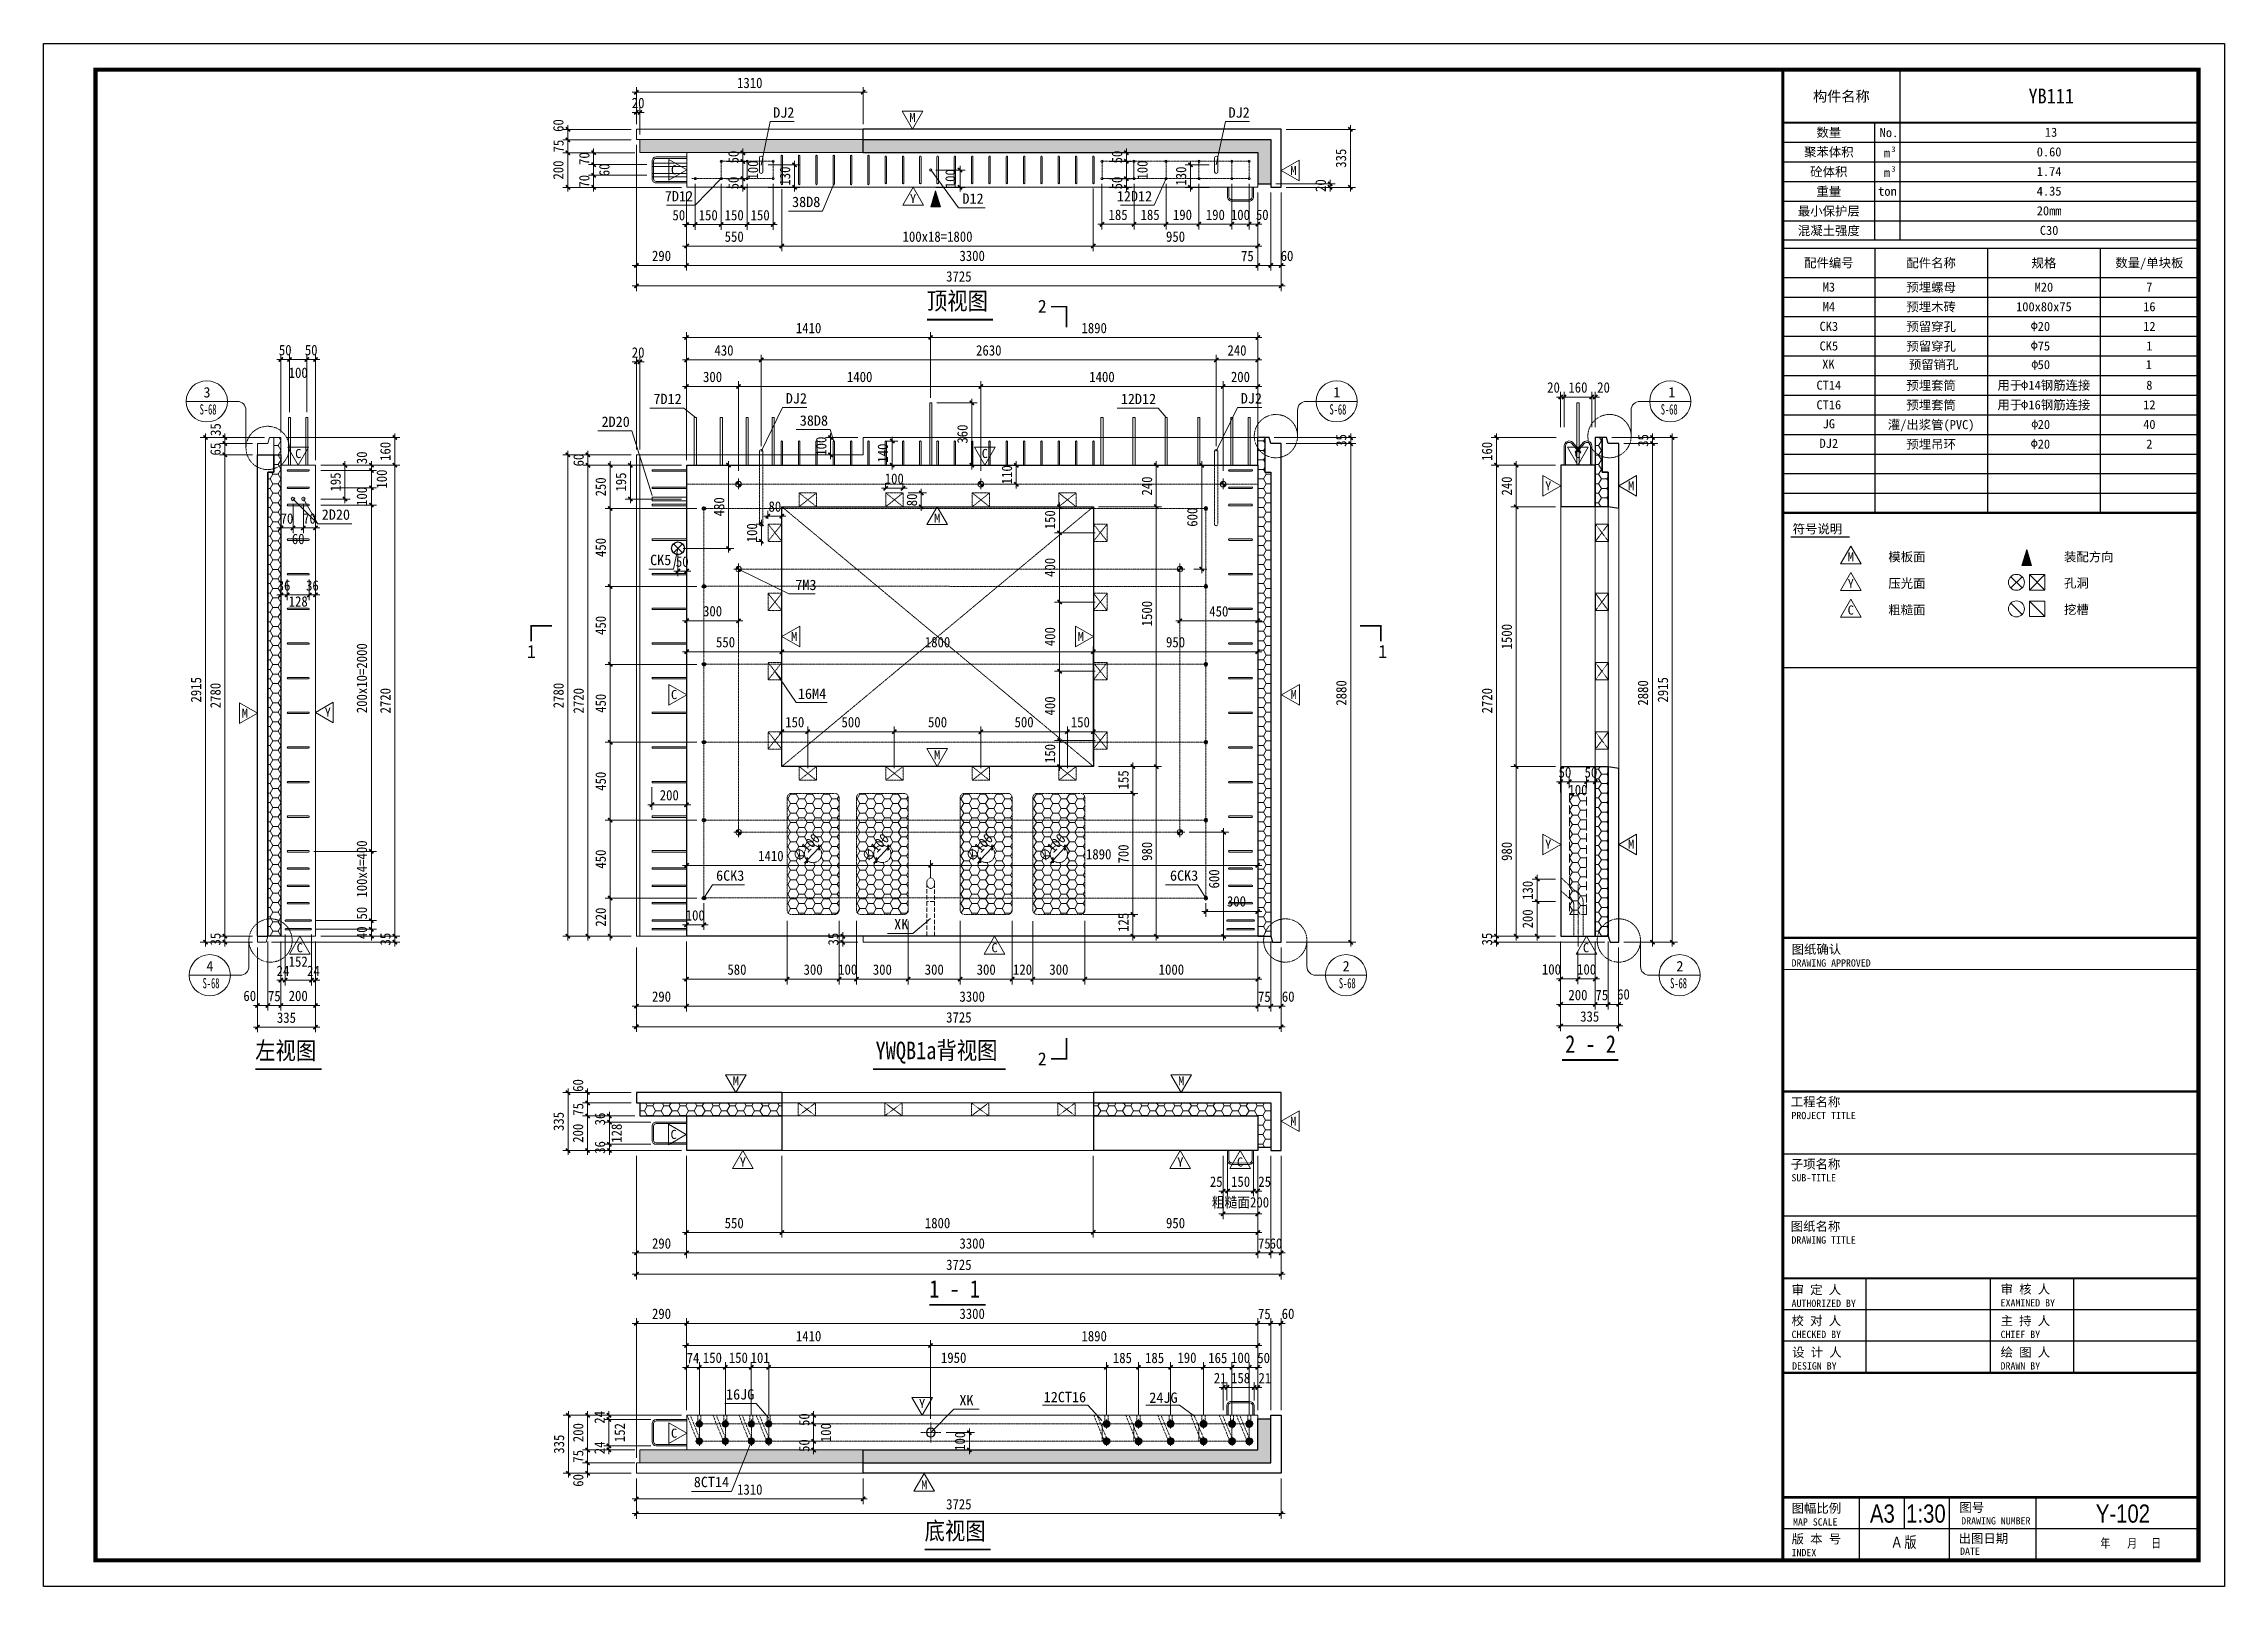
# Model space of a CAD drawing. Header units: millimetres. Extents: x 0 to 12600, y 0 to 8910.
import ezdxf
from ezdxf.enums import TextEntityAlignment as Align

# ---------------------------------------------------------------- set-up
doc = ezdxf.new("R2010")
doc.units = ezdxf.units.MM
for name, pattern in [('ACAD_ISO10W100', [18, 12, -3, 0, -3]), ('ACAD_ISO12W100', [21, 12, -3, 0, -3, 0, -3]), ('DASH', [0.35, 0.25, -0.1]), ('DOT', [0.25, 0, -0.25]), ('DOTE', [2.42, 2, -0.2, 0.02, -0.2])]:
    doc.linetypes.add(name, pattern=pattern)
for name, color, linetype in [('DIM_SYMB', 3, 'Continuous'), ('S-DETL', 4, 'Continuous'), ('YZ-下划线', 1, 'ACAD_ISO10W100'), ('YZ-索引图号', 3, 'Continuous'), ('图层6', 50, 'DASH'), ('图框2', 1, 'Continuous'), ('图框名称', 4, 'Continuous'), ('图框签字栏-图框文字', 255, 'Continuous'), ('图框线', 7, 'Continuous'), ('图签栏说明', 2, 'Continuous'), ('暗柱钢筋', 7, 'Continuous'), ('梁钢筋', 7, 'Continuous'), ('洞', 40, 'Continuous'), ('聚苯板', 5, 'Continuous'), ('边线', 4, 'Continuous'), ('附加钢筋', 7, 'Continuous')]:
    doc.layers.add(name, color=color, linetype=linetype)
for name, color, linetype, lineweight in [('PUB_DIM', 7, 'Continuous', 15), ('YG-标注', 151, 'Continuous', 15), ('YZ-文字', 4, 'Continuous', 13), ('YZ-符号', 96, 'Continuous', 9), ('图层1', 7, 'Continuous', 13), ('图层3', 7, 'DASH', 15), ('图层4', 7, 'Continuous', 13), ('填充', 7, 'Continuous', 5), ('文字标注', 7, 'Continuous', 15), ('洞口辅助线', 253, 'Continuous', 9), ('轮廓线', 2, 'Continuous', 13), ('轮廓线0.15', 91, 'Continuous', 15), ('轴线', 1, 'DOTE', 9), ('连接孔', 1, 'DASH', 15), ('隐藏层', 5, 'Continuous', 9)]:
    doc.layers.add(name, color=color, linetype=linetype, lineweight=lineweight)
doc.styles.add('YG-样式 2', font='simhei.ttf')
doc.styles.add('YZ-样式 1', font='simhei.ttf', dxfattribs={"width": 0.85})
doc.styles.add('YZ-样式 2', font='simhei.ttf', dxfattribs={"width": 0.9})
doc.styles.add('图框签字栏$0$宋体', font='', dxfattribs={"width": 0.8})
doc.styles.add('图签-样式 1', font='arial.ttf', dxfattribs={"width": 0.8})
doc.styles.add('图签-样式 2', font='')
doc.styles.add('图签-黑体', font='simhei.ttf')
doc.styles.add('黑体', font='simhei.ttf')
doc.styles.get('图框签字栏$0$宋体').set_extended_font_data('NSimSun')
doc.styles.get('图签-样式 2').set_extended_font_data('NSimSun')
doc.dimstyles.new('YZ-30', dxfattribs={"dimscale": 30, "dimtxt": 2, "dimasz": 0.8, "dimexe": 1, "dimexo": 1, "dimgap": 0.8, "dimtad": 1, "dimdec": 0, "dimzin": 1, "dimdsep": 46, "dimtxsty": 'YZ-样式 2', "dimblk": 'ARCHTICK', "dimcen": 250, "dimdle": 0.8, "dimclrd": 151, "dimclre": 151, "dimclrt": 7, "dimazin": 0, "dimtfac": 1, "dimtdec": 0, "dimtix": 1, "dimtmove": 2, "dimatfit": 2, "dimldrblk": 'ARCHTICK', "dimfxl": 1, "dimlwd": 9, "dimlwe": 9, "dimarcsym": 0})
pattern_1 = [(0, (-22086.616, -5556.973), (47.625, 27.496306), [31.75, -63.5]), (120, (-22086.616, -5556.973), (-47.625, 27.496307), [31.75, -63.5]), (60, (-22086.616, -5556.973), (1e-07, 54.992613), [-63.5, 31.75])]

msp = doc.modelspace()

# ---------------------------------------------------------------- texts
at = {"layer": 'DIM_SYMB', "color": 7, "style": 'YZ-样式 1', "width": 0.85}
for s, p in [('顶视图', (5103.4, 7373.8)), ('左视图', (1222.4, 3044)), ('YWQB1a背视图', (4806.7, 3044.6)), ('2 - 2', (8791.4, 3082)), ('1 - 1', (5117.1, 1667.7)), ('底视图', (5090, 270.1))]:
    msp.add_text(s, height=101.39, dxfattribs=at).set_placement(p)
at = {"layer": 'YZ-文字', "style": '黑体'}
for s, rotation, p in [('DJ2', 360, (4337.7, 8464.2)), ('DJ2', 360, (6968.8, 8464.2)), ('7D12', 0, (3752.6, 7981)), ('38D8', 0, (4487.6, 7948.1)), ('D12', 360, (5431, 7967)), ('12D12', 0, (6404.9, 7981)), ('7D12', 0, (3686.6, 6810.1)), ('DJ2', 360, (4410.6, 6813.6)), ('12D12', 0, (6427.9, 6810.1)), ('DJ2', 360, (7039.4, 6813.6)), ('2D20', 0, (3386.8, 6678.4)), ('38D8', 0, (4532.2, 6685.4)), ('2D20', 360, (1770.3, 6142.1)), ('CK5', 0, (3626.6, 5880.1)), ('7M3', 360, (4465.6, 5736.1)), ('16M4', 360, (4521.3, 5107.4)), ('6CK3', 360, (4048.6, 4057.4)), ('6CK3', 0, (6671.1, 4057.4)), ('XK', 0, (4995.9, 3776.2)), ('16JG', 0, (4106.2, 1061.1)), ('XK', 360, (5373, 1027.5)), ('12CT16', 0, (6023.2, 1045.7)), ('24JG', 0, (6551.5, 1041.8)), ('8CT14', 360, (3960.8, 555))]:
    msp.add_text(s, height=60, rotation=rotation, dxfattribs=at).set_placement(p, align=Align.BOTTOM_RIGHT)
at = {"layer": 'YZ-符号', "color": 1, "lineweight": 15, "style": '图签-黑体'}
for s, p in [('M', (5002, 8457.2)), ('C', (3624.9, 8155)), ('M', (7203.3, 8151.3)), ('Y', (5005.5, 7988.7)), ('C', (1453.5, 6516.5)), ('C', (5420.3, 6516.5)), ('C', (8845.2, 6516.5)), ('Y', (8675.5, 6330.2)), ('M', (9154.2, 6330.2)), ('M', (5145.3, 6143.6)), ('M', (10423.4, 5919.1, 5530.2)), ('Y', (10423.4, 5765.9, 5530.2)), ('C', (10423.4, 5612.7, 5530.2)), ('M', (4318.9, 5459.8)), ('M', (5974.9, 5459.8)), ('C', (3624.9, 5124.2)), ('M', (7205, 5124.2)), ('M', (1145.1, 5016.7)), ('Y', (1624.1, 5022.2)), ('M', (5145.3, 4776.5)), ('Y', (8675.5, 4259.7)), ('M', (9154.2, 4259.7)), ('C', (1462.1, 3662.4)), ('C', (5476.4, 3662.4)), ('C', (8893.9, 3662.4)), ('M', (3981.5, 2893.2)), ('M', (6555.5, 2893.2)), ('M', (7202.8, 2661.1)), ('C', (3622.3, 2584)), ('Y', (4022.3, 2424.7)), ('Y', (6549.9, 2424.7)), ('C', (6894.9, 2424.7)), ('Y', (5057.8, 1029.2)), ('C', (3624.9, 858.5)), ('M', (5070.3, 560.8))]:
    msp.add_text(s, height=52.5, dxfattribs=at).set_placement(p)
at = {"layer": 'YZ-索引图号', "color": 3, "ltscale": 100, "style": 'YZ-样式 2', "width": 0.6}
for p in [(950.3, 6768), (7478.2, 6768), (9392.2, 6768), (967.3, 3454), (7532.2, 3454), (9446.2, 3454)]:
    msp.add_text('S-68', height=59.52, dxfattribs=at).set_placement(p, align=Align.CENTER)
at = {"layer": 'YZ-索引图号', "color": 3, "ltscale": 100, "style": 'YZ-样式 1'}
for s, p in [('3', (943.8, 6866.5)), ('1', (7471.7, 6866.5)), ('1', (9407.6, 6866.5)), ('4', (960.7, 3552.5)), ('2', (7525.7, 3552.5)), ('2', (9454.3, 3552.5))]:
    msp.add_text(s, height=59.5, dxfattribs=at).set_placement(p, align=Align.CENTER)
at = {"layer": '图框名称', "color": 2, "linetype": 'Continuous', "style": '图签-样式 1', "width": 0.8}
for s, height, p in [('A3', 105, (10624, 367.9)), ('1:30', 105, (10875.7, 367.9)), ('A 版', 64.5, (10751.9, 223.2))]:
    msp.add_text(s, height=height, rotation=0.00002, dxfattribs=at).set_placement(p, align=Align.CENTER)
at = {"layer": '图框名称', "style": '图签-样式 1', "width": 0.8}
msp.add_text('Y-102', height=105, dxfattribs=at).set_placement((11857.3, 367.9))
at = {"layer": '图框名称', "color": 0, "style": '图签-样式 1', "width": 0.8}
msp.add_text('年      月     日', height=52.5, rotation=0.0001, dxfattribs=at).set_placement((12234.7, 223.6), align=Align.RIGHT)
at = {"layer": '图框签字栏-图框文字', "style": '图签-黑体'}
for s, height, p in [('构件名称', 60, (10387, 8606.1)), ('聚苯体积', 52.5, (10314.6, 8284.2)), ('数量', 52.5, (10314.6, 8397.5)), ('No.', 52.5, (10662.1, 8396.4)), ('砼体积', 52.5, (10314.6, 8170.3)), ('m', 52.5, (10650.4, 8278.7)), ('3', 31.8, (10688, 8300.2)), ('3', 31.8, (10688, 8186.8)), ('重量', 52.5, (10314.6, 8056.5)), ('ton', 52.5, (10653.3, 8057.5)), ('m', 52.5, (10650.4, 8165.4)), ('最小保护层', 52.5, (10314.6, 7943.3)), ('混凝土强度', 52.5, (10314.6, 7830.1)), ('配件编号', 52.5, (10314.6, 7644)), ('配件名称', 52.5, (10905.7, 7643.7)), ('规格', 52.5, (11557.3, 7643.2)), ('数量/单块板', 52.5, (12166.5, 7644))]:
    msp.add_text(s, height=height, dxfattribs=at).set_placement(p, align=Align.MIDDLE_CENTER)
at = {"layer": '图框签字栏-图框文字', "color": 2, "style": '图签-样式 2'}
for s, p in [('13', (11598.4, 8398.3)), ('0.60', (11587.4, 8284.9)), ('1.74', (11587.4, 8171.6)), ('4.35', (11587.4, 8058.2)), ('20mm', (11587.4, 7944.9)), ('C30', (11587.4, 7831.6)), ('M3', (10314.6, 7504.3)), ('预埋螺母', (10905.7, 7503.3)), ('M20', (11557.3, 7504)), ('7', (12166.5, 7504.3)), ('M4', (10314.6, 7391)), ('预埋木砖', (10905.7, 7389.8)), ('预留穿孔', (10905.7, 7276)), ('100x80x75', (11557.3, 7390.7)), ('16', (12166.5, 7391)), ('CK3', (10314.6, 7277.3)), ('CK5', (10314.6, 7164)), ('预留穿孔', (10905.7, 7162.7)), ('12', (12166.5, 7277.3)), ('1', (12166.5, 7164)), ('XK', (10312, 7058.7)), ('预留销孔', (10919.8, 7056.3)), ('50', (11556.8, 7056.3)), ('1', (12163, 7056.2)), ('CT14', (10314.6, 6937.3)), ('预埋套筒', (10905.7, 6936.2)), ('用于 14钢筋连接', (11557.3, 6937.5)), ('8', (12166.5, 6937.3)), ('CT16', (10314.6, 6824)), ('预埋套筒', (10905.7, 6822.8)), ('用于 16钢筋连接', (11557.3, 6824.1)), ('12', (12166.5, 6824)), ('JG', (10314.6, 6714.7)), ('灌/出浆管(PVC)', (10905.7, 6709.2)), ('20', (11557.3, 6710.7)), ('40', (12166.5, 6711)), ('DJ2', (10314.6, 6601.4)), ('预埋吊环', (10905.7, 6596.6)), ('20', (11557.3, 6597.3)), ('2', (12166.5, 6597.6))]:
    msp.add_text(s, height=52.5, dxfattribs=at).set_placement(p, align=Align.MIDDLE_CENTER)
for s, p in [('20', (11557.3, 7277.3)), ('75', (11557.3, 7164))]:
    msp.add_text(s, height=52.5, rotation=0, dxfattribs=at).set_placement(p, align=Align.MIDDLE_CENTER)
at = {"layer": '图框签字栏-图框文字'}
for s, height, style, p in [('符号说明', 52.5, '图签-黑体', (10105.3, 6081.1)), ('模板面', 52.5, '图签-黑体', (10658.3, 5919.8)), ('装配方向', 52.5, '图签-黑体', (11673.3, 5919.8)), ('压光面', 52.5, '图签-黑体', (10658.3, 5766.6)), ('孔洞', 52.5, '图签-黑体', (11673.3, 5768.7)), ('粗糙面', 52.5, '图签-黑体', (10658.3, 5613.4)), ('挖槽', 52.5, '图签-黑体', (11673.3, 5615.5)), ('图纸确认', 52.5, '图签-黑体', (10099.3, 3653.1)), ('DRAWING APPROVED', 42, '图框签字栏$0$宋体', (10099.3, 3579.5)), ('工程名称', 52.5, '图签-黑体', (10094.7, 2772.2)), ('PROJECT TITLE', 42, '图框签字栏$0$宋体', (10098.6, 2698.4)), ('子项名称', 52.5, '图签-黑体', (10094.7, 2412.7)), ('SUB-TITLE', 42, '图框签字栏$0$宋体', (10098.6, 2338.9)), ('图纸名称', 52.5, '图签-黑体', (10094.7, 2053.3)), ('DRAWING TITLE', 42, '图框签字栏$0$宋体', (10098.6, 1979.5)), ('AUTHORIZED BY', 42, '图框签字栏$0$宋体', (10099.3, 1613.6)), ('审 定 人', 52.5, '图签-黑体', (10099.3, 1687.2)), ('EXAMINED BY', 42, '图框签字栏$0$宋体', (11307, 1616.5)), ('审 核 人', 52.5, '图签-黑体', (11307, 1690.2)), ('校 对 人', 52.5, '图签-黑体', (10099.3, 1508.1)), ('主 持 人', 52.5, '图签-黑体', (11306.9, 1508.1)), ('CHECKED BY', 42, '图框签字栏$0$宋体', (10099.3, 1434.4)), ('绘 图 人', 52.5, '图签-黑体', (11306.9, 1326)), ('CHIEF BY', 42, '图框签字栏$0$宋体', (11306.9, 1434.4)), ('设 计 人', 52.5, '图签-黑体', (10102.4, 1326)), ('DESIGN BY', 42, '图框签字栏$0$宋体', (10102.4, 1252.3)), ('DRAWN BY', 42, '图框签字栏$0$宋体', (11306.9, 1252.3)), ('图幅比例', 52.5, '图签-黑体', (10099.3, 424.7)), ('MAP SCALE', 42, '图框签字栏$0$宋体', (10107.6, 351)), ('图号', 52.5, '图签-黑体', (11069, 430.1)), ('版 本 号', 52.5, '图签-黑体', (10099.3, 247.6)), ('出图日期', 52.5, '图签-黑体', (11064.3, 250.7)), ('INDEX', 42, '图框签字栏$0$宋体', (10099.3, 174)), ('DATE', 42, '图框签字栏$0$宋体', (11072.8, 182.1))]:
    msp.add_text(s, height=height, dxfattribs=dict(at, style=style)).set_placement(p)
at = {"layer": '图框签字栏-图框文字', "style": '图框签字栏$0$宋体'}
msp.add_text('DRAWING NUMBER', height=42, dxfattribs=at).set_placement((11279.7, 357.6), align=Align.CENTER)
at = {"layer": '图签栏说明', "style": '图签-黑体', "width": 0.9}
msp.add_text('YB111', height=85.92, dxfattribs=at).set_placement((11599.6, 8607.6), align=Align.MIDDLE_CENTER)
at = {"layer": '文字标注', "style": 'YG-样式 2'}
for s, p in [('2', (5769.9, 7355.7)), ('1', (2818.3, 5362)), ('1', (7737.2, 5362)), ('2', (5769.9, 3009.2))]:
    msp.add_text(s, height=75, dxfattribs=at).set_placement(p, align=Align.CENTER)

# ---------------------------------------------------------------- blocks, each defined once
blk = doc.blocks.new('A$C02305B03')
at = {"layer": '轴线', "color": 1, "linetype": 'DOTE', "lineweight": 13, "ltscale": 0.1}
blk.add_line((0, -60), (0, 299), dxfattribs=at)
at = {"layer": '连接孔', "ltscale": 0.1}
for p, q in [((16, 232), (-100, 339)), ((-30, 201), (-100, 263)), ((-25, 0), (-25, 188)), ((30, 0), (30, 200))]:
    blk.add_line(p, q, dxfattribs=at)
for centre, radius in [((-45, 188), 20), ((-15, 200), 44.5)]:
    blk.add_arc(centre, radius, 0, 45, dxfattribs=at)
blk = doc.blocks.new('mk1')
at = {"layer": '图层3', "color": 4, "linetype": 'DASH', "lineweight": 13, "ltscale": 0.1}
for p, q in [((-40, 50), (40, -50)), ((-40, -50), (40, 50))]:
    blk.add_line(p, q, dxfattribs=at)
blk.add_lwpolyline([(-40, -50), (40, -50), (40, 50), (-40, 50)], close=True, dxfattribs=at)
blk = doc.blocks.new('*U25')
at = {"layer": '图层3', "lineweight": 9, "rotation": 180}
blk.add_blockref('mk1', (0, 0), dxfattribs=at)
blk = doc.blocks.new('*U26')
at = {"layer": 'YG-标注', "color": 0, "linetype": 'ByBlock', "lineweight": -2}
for p in [(0, 1200), (0, 800), (0, 400), (0, 0)]:
    blk.add_blockref('*U25', p, dxfattribs=at)
blk = doc.blocks.new('*U27')
at = {"layer": '图层3', "lineweight": 9, "xscale": -1, "rotation": 90}
blk.add_blockref('mk1', (0, 0), dxfattribs=at)
blk = doc.blocks.new('*U28')
at = {"layer": 'YG-标注', "color": 0, "linetype": 'ByBlock', "lineweight": -2}
for p in [(0, 0), (500, 0), (1000, 0), (1500, 0)]:
    blk.add_blockref('*U27', p, dxfattribs=at)
blk = doc.blocks.new('*U29')
at = {"layer": '图层3', "lineweight": 9, "xscale": -1, "rotation": 90}
blk.add_blockref('mk1', (0, 0), dxfattribs=at)
blk = doc.blocks.new('*U30')
at = {"layer": 'YG-标注', "color": 0, "linetype": 'ByBlock', "lineweight": -2}
for p in [(0, 0), (500, 0), (1000, 0), (1500, 0)]:
    blk.add_blockref('*U29', p, dxfattribs=at)
blk = doc.blocks.new('A$C450513D1')
at = {"layer": '文字标注', "lineweight": 13, "ltscale": 100}
h = blk.add_hatch(color=2, dxfattribs=at)
edge = h.paths.add_edge_path()
edge.add_arc((0, 0), 16, 90, 180)
edge.add_line((-16, 0), (0, 0))
edge.add_line((0, 0), (0, 16))
edge = h.paths.add_edge_path()
edge.add_line((16, 0), (0, 0))
edge.add_line((0, 0), (0, -16))
edge.add_arc((0, 0), 16, 270, 360)
at = {"layer": 'S-DETL', "color": 7, "lineweight": 13}
blk.add_circle((0, 0), 16, dxfattribs=at)
at = {"layer": '轴线', "color": 1, "linetype": 'DOTE', "lineweight": 5, "ltscale": 30}
for points in [[(32, 0), (-32, 0)], [(0, 32), (0, -32)]]:
    blk.add_lwpolyline(points, dxfattribs=at)
blk = doc.blocks.new('A$C15E43CF4')
at = {"layer": '洞', "lineweight": 30}
blk.add_circle((0, 0), 10, dxfattribs=at)
at = {"layer": '轴线', "color": 1, "linetype": 'DOTE', "lineweight": 13, "ltscale": 30}
for p, q in [((7, 7), (-7, -7)), ((-7, 7), (7, -7))]:
    blk.add_line(p, q, dxfattribs=at)
blk = doc.blocks.new('*U31')
at = {"layer": 'YG-标注'}
blk.add_blockref('A$C15E43CF4', (0, 0), dxfattribs=at)
blk = doc.blocks.new('*U32')
at = {"layer": 'YG-标注', "color": 0, "linetype": 'ByBlock', "lineweight": -2}
for p in [(0, 2250), (0, 1800), (0, 1350), (0, 900), (0, 450), (0, 0)]:
    blk.add_blockref('*U31', p, dxfattribs=at)
blk = doc.blocks.new('*U35')
at = {"layer": 'YG-标注'}
blk.add_blockref('A$C15E43CF4', (0, 0), dxfattribs=at)
blk = doc.blocks.new('*U36')
at = {"layer": 'YG-标注', "color": 0, "linetype": 'ByBlock', "lineweight": -2}
for p in [(0, 2250), (0, 1800), (0, 1350), (0, 900), (0, 450), (0, 0)]:
    blk.add_blockref('*U35', p, dxfattribs=at)
blk = doc.blocks.new('连接孔')
at = {"layer": '连接孔', "ltscale": 100}
blk.add_line((-22.5, -85), (22.5, -85), dxfattribs=at)
blk.add_lwpolyline([(22.5, 21), (22.5, -285), (-22.5, -285), (-22.5, 21)], dxfattribs=at)
at = {"layer": '连接孔', "ltscale": 0.1}
blk.add_ellipse((0, 21), major_axis=(0, -30.3), ratio=0.7415285, start_param=-3.141592653589793, end_param=3.141592653589792, dxfattribs=at)
blk = doc.blocks.new('A$C40985A34')
at = {"layer": '轮廓线', "lineweight": 30}
blk.add_circle((0, 0), 25, dxfattribs=at)
at = {"layer": '轴线', "color": 1, "linetype": 'DOTE', "lineweight": 5, "ltscale": 0.02}
for p, q in [((58, 0), (-58, 0)), ((0, -58), (0, 58))]:
    blk.add_line(p, q, dxfattribs=at)
blk = doc.blocks.new('dfs gvzdsf vxc')
at = {"layer": '图层3', "color": 4, "linetype": 'DASH', "lineweight": 13, "ltscale": 0.1}
for p, q in [((26447, 8274), (26547, 8349)), ((26547, 8274), (26447, 8349))]:
    blk.add_line(p, q, dxfattribs=at)
blk.add_lwpolyline([(26547, 8274), (26547, 8349), (26447, 8349), (26447, 8274)], close=True, dxfattribs=at)
blk = doc.blocks.new('*U37')
at = {"layer": 'YG-标注'}
blk.add_blockref('dfs gvzdsf vxc', (-26497, -8311), dxfattribs=at)
blk = doc.blocks.new('*U38')
at = {"layer": 'YG-标注', "color": 0, "linetype": 'ByBlock', "lineweight": -2}
for p in [(0, 0), (500, 0), (1000, 0), (1500, 0)]:
    blk.add_blockref('*U37', p, dxfattribs=at)
blk = doc.blocks.new('*U39')
at = {"layer": '图层3', "lineweight": 9, "rotation": 180}
blk.add_blockref('mk1', (0, 0), dxfattribs=at)
blk = doc.blocks.new('*U40')
at = {"layer": 'YG-标注', "color": 0, "linetype": 'ByBlock', "lineweight": -2}
for p in [(0, 1200), (0, 800), (0, 400), (0, 0)]:
    blk.add_blockref('*U39', p, dxfattribs=at)
blk = doc.blocks.new('A$C5C707EF8')
at = {"layer": '边线', "color": 4, "linetype": 'DASH', "lineweight": 9, "ltscale": 0.05}
for p, q in [((9799, 51078), (9699, 51003)), ((9699, 51078), (9799, 51003))]:
    blk.add_line(p, q, dxfattribs=at)
at = {"layer": '边线', "color": 4, "lineweight": 9, "ltscale": 0.05}
blk.add_lwpolyline([(9699, 51078), (9699, 51003), (9799, 51003), (9799, 51078)], close=True, dxfattribs=at)
blk = doc.blocks.new('*U41')
at = {"layer": 'YG-标注', "rotation": 270}
blk.add_blockref('A$C5C707EF8', (-51041, 9749), dxfattribs=at)
blk = doc.blocks.new('*U42')
at = {"layer": 'YG-标注', "color": 0, "linetype": 'ByBlock', "lineweight": -2}
for p in [(0, 1200), (0, 800), (0, 400), (0, 0)]:
    blk.add_blockref('*U41', p, dxfattribs=at)
blk = doc.blocks.new('df vdf vxc')
at = {"layer": '图层1', "color": 1, "lineweight": 13}
blk.add_lwpolyline([(-4787, 12156), (-4787, 12236, -1), (-4767, 12236), (-4767, 12156)], format="xyb", dxfattribs=at)
at = {"layer": '图层3', "color": 1, "linetype": 'DASH', "lineweight": 13, "ltscale": 0.1}
blk.add_lwpolyline([(-4787, 12156), (-4787, 11816, 1), (-4767, 11816), (-4767, 12156)], format="xyb", dxfattribs=at)
blk = doc.blocks.new('_ArchTick')
at = {"color": 0, "linetype": 'ByBlock', "const_width": 0.4}
blk.add_lwpolyline([(-0.5, -0.5), (0.5, 0.5)], dxfattribs=at)
blk = doc.blocks.new('*D43')
at = {"layer": 'Defpoints', "color": 0, "transparency": 16777216}
for p in [(8630, 3955), (8765, 3955), (8765, 3755)]:
    blk.add_point(p, dxfattribs=at)
at = {"layer": 'YZ-符号', "color": 151, "lineweight": 9, "transparency": 16777216}
for p, q in [((8735, 3955), (8600, 3955)), ((8630, 3731), (8630, 3979)), ((8735, 3755), (8600, 3755))]:
    blk.add_line(p, q, dxfattribs=at)
at = {"layer": 'YZ-符号', "color": 151, "lineweight": 9, "transparency": 16777216, "xscale": 24, "yscale": 24, "zscale": 24}
for p, rotation in [((8630, 3955), 90), ((8630, 3755), 270)]:
    blk.add_blockref('_ArchTick', p, dxfattribs=dict(at, rotation=rotation))
at = {"layer": 'YZ-符号', "color": 7, "transparency": 16777216, "insert": (8575, 3855), "char_height": 60, "attachment_point": 5, "rotation": 90, "style": 'YZ-样式 2'}
blk.add_mtext('200', dxfattribs=at)
blk = doc.blocks.new('*D44')
at = {"layer": 'Defpoints', "color": 0, "transparency": 16777216}
for p in [(8630, 4085), (8765, 4085), (8765, 3955)]:
    blk.add_point(p, dxfattribs=at)
at = {"layer": 'YZ-符号', "color": 151, "lineweight": 9, "transparency": 16777216}
for p, q in [((8735, 4085), (8600, 4085)), ((8630, 4085), (8630, 4109)), ((8630, 3955), (8630, 4085)), ((8735, 3955), (8600, 3955)), ((8630, 3955), (8630, 3931))]:
    blk.add_line(p, q, dxfattribs=at)
at = {"layer": 'YZ-符号', "color": 151, "lineweight": 9, "transparency": 16777216, "xscale": 24, "yscale": 24, "zscale": 24}
for p, rotation in [((8630, 4085), 270), ((8630, 3955), 90)]:
    blk.add_blockref('_ArchTick', p, dxfattribs=dict(at, rotation=rotation))
at = {"layer": 'YZ-符号', "color": 7, "transparency": 16777216, "insert": (8575, 4020), "char_height": 60, "attachment_point": 5, "rotation": 90, "style": 'YZ-样式 2'}
blk.add_mtext('130', dxfattribs=at)
blk = doc.blocks.new('*U33')
at = {"layer": '暗柱钢筋', "color": 1, "lineweight": 9, "ltscale": 100}
blk.add_lwpolyline([(65, 4), (-65, 4, 1), (-65, -4), (65, -4), (65, -4, 1)], format="xyb", close=True, dxfattribs=at)
blk = doc.blocks.new('*U34')
at = {"layer": '暗柱钢筋', "color": 0, "linetype": 'ByBlock', "lineweight": -2}
for p in [(0, 2000), (0, 1800), (0, 1600), (0, 1400), (0, 1200), (0, 1000), (0, 800), (0, 600), (0, 400), (0, 200), (0, 0)]:
    blk.add_blockref('*U33', p, dxfattribs=at)
blk = doc.blocks.new('*D45')
at = {"layer": 'Defpoints', "color": 0, "transparency": 16777216}
for p in [(6815, 2517), (7015, 2517), (6815, 2151)]:
    blk.add_point(p, dxfattribs=at)
at = {"layer": 'YZ-符号', "color": 151, "lineweight": 9, "transparency": 16777216}
for p, q in [((6815, 2487), (6815, 2121)), ((7015, 2487), (7015, 2121)), ((6815, 2151), (6791, 2151)), ((7015, 2151), (6815, 2151)), ((7015, 2151), (7039, 2151))]:
    blk.add_line(p, q, dxfattribs=at)
at = {"layer": 'YZ-符号', "color": 151, "lineweight": 9, "transparency": 16777216, "xscale": 24, "yscale": 24, "zscale": 24}
blk.add_blockref('_ArchTick', (6815, 2151), dxfattribs=at)
at = {"layer": 'YZ-符号', "color": 151, "lineweight": 9, "transparency": 16777216, "xscale": 24, "yscale": 24, "zscale": 24, "rotation": 180}
blk.add_blockref('_ArchTick', (7015, 2151), dxfattribs=at)
at = {"layer": 'YZ-符号', "color": 7, "transparency": 16777216, "insert": (6915, 2215), "char_height": 60, "attachment_point": 5, "style": 'YZ-样式 2'}
blk.add_mtext('粗糙面200', dxfattribs=at)
blk = doc.blocks.new('*D46')
at = {"layer": 'Defpoints', "color": 0, "transparency": 16777216}
for p in [(3425, 8080), (7150, 8080), (7150, 7511)]:
    blk.add_point(p, dxfattribs=at)
at = {"layer": 'YG-标注', "color": 151, "lineweight": 9, "transparency": 16777216}
for p, q in [((3425, 8050), (3425, 7481)), ((7150, 8050), (7150, 7481)), ((3401, 7511), (7174, 7511))]:
    blk.add_line(p, q, dxfattribs=at)
at = {"layer": 'YG-标注', "color": 151, "lineweight": 9, "transparency": 16777216, "xscale": 24, "yscale": 24, "zscale": 24, "rotation": 180}
blk.add_blockref('_ArchTick', (3425, 7511), dxfattribs=at)
at = {"layer": 'YG-标注', "color": 151, "lineweight": 9, "transparency": 16777216, "xscale": 24, "yscale": 24, "zscale": 24}
blk.add_blockref('_ArchTick', (7150, 7511), dxfattribs=at)
at = {"layer": 'YG-标注', "color": 7, "transparency": 16777216, "insert": (5288, 7565), "char_height": 60, "attachment_point": 5, "style": 'YZ-样式 2'}
blk.add_mtext('3725', dxfattribs=at)
blk = doc.blocks.new('*D47')
at = {"layer": 'Defpoints', "color": 0, "transparency": 16777216}
for p in [(3445, 8513), (3425, 8415), (3445, 8355)]:
    blk.add_point(p, dxfattribs=at)
at = {"layer": 'YG-标注', "color": 151, "lineweight": 9, "transparency": 16777216}
for p, q in [((3425, 8513), (3401, 8513)), ((3425, 8445), (3425, 8543)), ((3425, 8513), (3445, 8513)), ((3445, 8385), (3445, 8543)), ((3445, 8513), (3469, 8513))]:
    blk.add_line(p, q, dxfattribs=at)
at = {"layer": 'YG-标注', "color": 151, "lineweight": 9, "transparency": 16777216, "xscale": 24, "yscale": 24, "zscale": 24}
blk.add_blockref('_ArchTick', (3425, 8513), dxfattribs=at)
at = {"layer": 'YG-标注', "color": 151, "lineweight": 9, "transparency": 16777216, "xscale": 24, "yscale": 24, "zscale": 24, "rotation": 180}
blk.add_blockref('_ArchTick', (3445, 8513), dxfattribs=at)
at = {"layer": 'YG-标注', "color": 7, "transparency": 16777216, "insert": (3435, 8567), "char_height": 60, "attachment_point": 5, "style": 'YZ-样式 2'}
blk.add_mtext('20', dxfattribs=at)
blk = doc.blocks.new('*D48')
at = {"layer": 'Defpoints', "color": 0, "transparency": 16777216}
for p in [(3425, 8355), (3715, 8080), (3715, 7629)]:
    blk.add_point(p, dxfattribs=at)
at = {"layer": 'YG-标注', "color": 151, "lineweight": 9, "transparency": 16777216}
for p, q in [((3425, 8325), (3425, 7599)), ((3715, 8050), (3715, 7599)), ((3401, 7629), (3739, 7629))]:
    blk.add_line(p, q, dxfattribs=at)
at = {"layer": 'YG-标注', "color": 151, "lineweight": 9, "transparency": 16777216, "xscale": 24, "yscale": 24, "zscale": 24, "rotation": 180}
blk.add_blockref('_ArchTick', (3425, 7629), dxfattribs=at)
at = {"layer": 'YG-标注', "color": 151, "lineweight": 9, "transparency": 16777216, "xscale": 24, "yscale": 24, "zscale": 24}
blk.add_blockref('_ArchTick', (3715, 7629), dxfattribs=at)
at = {"layer": 'YG-标注', "color": 7, "transparency": 16777216, "insert": (3570, 7684), "char_height": 60, "attachment_point": 5, "style": 'YZ-样式 2'}
blk.add_mtext('290', dxfattribs=at)
blk = doc.blocks.new('*D49')
at = {"layer": 'Defpoints', "color": 0, "transparency": 16777216}
for p in [(3715, 8080), (7015, 8080), (7015, 7629)]:
    blk.add_point(p, dxfattribs=at)
at = {"layer": 'YG-标注', "color": 151, "lineweight": 9, "transparency": 16777216}
for p, q in [((3715, 8050), (3715, 7599)), ((7015, 8050), (7015, 7599)), ((3691, 7629), (7039, 7629))]:
    blk.add_line(p, q, dxfattribs=at)
at = {"layer": 'YG-标注', "color": 151, "lineweight": 9, "transparency": 16777216, "xscale": 24, "yscale": 24, "zscale": 24, "rotation": 180}
blk.add_blockref('_ArchTick', (3715, 7629), dxfattribs=at)
at = {"layer": 'YG-标注', "color": 151, "lineweight": 9, "transparency": 16777216, "xscale": 24, "yscale": 24, "zscale": 24}
blk.add_blockref('_ArchTick', (7015, 7629), dxfattribs=at)
at = {"layer": 'YG-标注', "color": 7, "transparency": 16777216, "insert": (5365, 7684), "char_height": 60, "attachment_point": 5, "style": 'YZ-样式 2'}
blk.add_mtext('3300', dxfattribs=at)
blk = doc.blocks.new('*D50')
at = {"layer": 'Defpoints', "color": 0, "transparency": 16777216}
for p in [(7015, 8080), (7090, 8080), (7090, 7629)]:
    blk.add_point(p, dxfattribs=at)
at = {"layer": 'YG-标注', "color": 151, "lineweight": 9, "transparency": 16777216}
for p, q in [((7015, 8050), (7015, 7599)), ((7090, 8050), (7090, 7599)), ((6991, 7629), (7114, 7629))]:
    blk.add_line(p, q, dxfattribs=at)
at = {"layer": 'YG-标注', "color": 151, "lineweight": 9, "transparency": 16777216, "xscale": 24, "yscale": 24, "zscale": 24, "rotation": 180}
blk.add_blockref('_ArchTick', (7015, 7629), dxfattribs=at)
at = {"layer": 'YG-标注', "color": 151, "lineweight": 9, "transparency": 16777216, "xscale": 24, "yscale": 24, "zscale": 24}
blk.add_blockref('_ArchTick', (7090, 7629), dxfattribs=at)
at = {"layer": 'YG-标注', "color": 7, "transparency": 16777216, "insert": (6955, 7683), "char_height": 60, "attachment_point": 5, "style": 'YZ-样式 2'}
blk.add_mtext('75', dxfattribs=at)
blk = doc.blocks.new('*D51')
at = {"layer": 'Defpoints', "color": 0, "transparency": 16777216}
for p in [(7090, 8080), (7150, 8080), (7150, 7629)]:
    blk.add_point(p, dxfattribs=at)
at = {"layer": 'YG-标注', "color": 151, "lineweight": 9, "transparency": 16777216}
for p, q in [((7090, 8050), (7090, 7599)), ((7150, 8050), (7150, 7599)), ((7066, 7629), (7174, 7629))]:
    blk.add_line(p, q, dxfattribs=at)
at = {"layer": 'YG-标注', "color": 151, "lineweight": 9, "transparency": 16777216, "xscale": 24, "yscale": 24, "zscale": 24, "rotation": 180}
blk.add_blockref('_ArchTick', (7090, 7629), dxfattribs=at)
at = {"layer": 'YG-标注', "color": 151, "lineweight": 9, "transparency": 16777216, "xscale": 24, "yscale": 24, "zscale": 24}
blk.add_blockref('_ArchTick', (7150, 7629), dxfattribs=at)
at = {"layer": 'YG-标注', "color": 7, "transparency": 16777216, "insert": (7184, 7684), "char_height": 60, "attachment_point": 5, "style": 'YZ-样式 2'}
blk.add_mtext('60', dxfattribs=at)
blk = doc.blocks.new('*D52')
at = {"layer": 'Defpoints', "color": 0, "transparency": 16777216}
for p in [(3715, 8080), (4265, 8099), (4265, 7741)]:
    blk.add_point(p, dxfattribs=at)
at = {"layer": 'YG-标注', "color": 151, "lineweight": 9, "transparency": 16777216}
for p, q in [((4265, 8069), (4265, 7711)), ((3715, 8050), (3715, 7711)), ((3691, 7741), (4289, 7741))]:
    blk.add_line(p, q, dxfattribs=at)
at = {"layer": 'YG-标注', "color": 151, "lineweight": 9, "transparency": 16777216, "xscale": 24, "yscale": 24, "zscale": 24, "rotation": 180}
blk.add_blockref('_ArchTick', (3715, 7741), dxfattribs=at)
at = {"layer": 'YG-标注', "color": 151, "lineweight": 9, "transparency": 16777216, "xscale": 24, "yscale": 24, "zscale": 24}
blk.add_blockref('_ArchTick', (4265, 7741), dxfattribs=at)
at = {"layer": 'YG-标注', "color": 7, "transparency": 16777216, "insert": (3990, 7795), "char_height": 60, "attachment_point": 5, "style": 'YZ-样式 2'}
blk.add_mtext('550', dxfattribs=at)
blk = doc.blocks.new('*D53')
at = {"layer": 'Defpoints', "color": 0, "transparency": 16777216}
for p in [(4265, 8099), (6065, 8080), (6065, 7741)]:
    blk.add_point(p, dxfattribs=at)
at = {"layer": 'YG-标注', "color": 151, "lineweight": 9, "transparency": 16777216}
for p, q in [((4265, 8069), (4265, 7711)), ((6065, 8050), (6065, 7711)), ((4241, 7741), (6089, 7741))]:
    blk.add_line(p, q, dxfattribs=at)
at = {"layer": 'YG-标注', "color": 151, "lineweight": 9, "transparency": 16777216, "xscale": 24, "yscale": 24, "zscale": 24, "rotation": 180}
blk.add_blockref('_ArchTick', (4265, 7741), dxfattribs=at)
at = {"layer": 'YG-标注', "color": 151, "lineweight": 9, "transparency": 16777216, "xscale": 24, "yscale": 24, "zscale": 24}
blk.add_blockref('_ArchTick', (6065, 7741), dxfattribs=at)
at = {"layer": 'YG-标注', "color": 7, "transparency": 16777216, "insert": (5165, 7795), "char_height": 60, "attachment_point": 5, "style": 'YZ-样式 2'}
blk.add_mtext('100x18=1800', dxfattribs=at)
blk = doc.blocks.new('*D54')
at = {"layer": 'Defpoints', "color": 0, "transparency": 16777216}
for p in [(6065, 8104), (7015, 8080), (7015, 7741)]:
    blk.add_point(p, dxfattribs=at)
at = {"layer": 'YG-标注', "color": 151, "lineweight": 9, "transparency": 16777216}
for p, q in [((6065, 8074), (6065, 7711)), ((7015, 8050), (7015, 7711)), ((6041, 7741), (7039, 7741))]:
    blk.add_line(p, q, dxfattribs=at)
at = {"layer": 'YG-标注', "color": 151, "lineweight": 9, "transparency": 16777216, "xscale": 24, "yscale": 24, "zscale": 24, "rotation": 180}
blk.add_blockref('_ArchTick', (6065, 7741), dxfattribs=at)
at = {"layer": 'YG-标注', "color": 151, "lineweight": 9, "transparency": 16777216, "xscale": 24, "yscale": 24, "zscale": 24}
blk.add_blockref('_ArchTick', (7015, 7741), dxfattribs=at)
at = {"layer": 'YG-标注', "color": 7, "transparency": 16777216, "insert": (6540, 7795), "char_height": 60, "attachment_point": 5, "style": 'YZ-样式 2'}
blk.add_mtext('950', dxfattribs=at)
blk = doc.blocks.new('*D55')
at = {"layer": 'Defpoints', "color": 0, "transparency": 16777216}
for p in [(3715, 8080), (3765, 8130), (3765, 7865)]:
    blk.add_point(p, dxfattribs=at)
at = {"layer": 'YG-标注', "color": 151, "lineweight": 9, "transparency": 16777216}
for p, q in [((3765, 8100), (3765, 7835)), ((3715, 8050), (3715, 7835)), ((3691, 7865), (3789, 7865))]:
    blk.add_line(p, q, dxfattribs=at)
at = {"layer": 'YG-标注', "color": 151, "lineweight": 9, "transparency": 16777216, "xscale": 24, "yscale": 24, "zscale": 24, "rotation": 180}
blk.add_blockref('_ArchTick', (3715, 7865), dxfattribs=at)
at = {"layer": 'YG-标注', "color": 151, "lineweight": 9, "transparency": 16777216, "xscale": 24, "yscale": 24, "zscale": 24}
blk.add_blockref('_ArchTick', (3765, 7865), dxfattribs=at)
at = {"layer": 'YG-标注', "color": 7, "transparency": 16777216, "insert": (3670, 7919), "char_height": 60, "attachment_point": 5, "style": 'YZ-样式 2'}
blk.add_mtext('50', dxfattribs=at)
blk = doc.blocks.new('*D56')
at = {"layer": 'Defpoints', "color": 0, "transparency": 16777216}
for p in [(3765, 8130), (3915, 8130), (3915, 7865)]:
    blk.add_point(p, dxfattribs=at)
at = {"layer": 'YG-标注', "color": 151, "lineweight": 9, "transparency": 16777216}
for p, q in [((3765, 8100), (3765, 7835)), ((3915, 8100), (3915, 7835)), ((3765, 7865), (3741, 7865)), ((3765, 7865), (3915, 7865)), ((3915, 7865), (3939, 7865))]:
    blk.add_line(p, q, dxfattribs=at)
at = {"layer": 'YG-标注', "color": 151, "lineweight": 9, "transparency": 16777216, "xscale": 24, "yscale": 24, "zscale": 24}
blk.add_blockref('_ArchTick', (3765, 7865), dxfattribs=at)
at = {"layer": 'YG-标注', "color": 151, "lineweight": 9, "transparency": 16777216, "xscale": 24, "yscale": 24, "zscale": 24, "rotation": 180}
blk.add_blockref('_ArchTick', (3915, 7865), dxfattribs=at)
at = {"layer": 'YG-标注', "color": 7, "transparency": 16777216, "insert": (3840, 7919), "char_height": 60, "attachment_point": 5, "style": 'YZ-样式 2'}
blk.add_mtext('150', dxfattribs=at)
blk = doc.blocks.new('*D57')
at = {"layer": 'Defpoints', "color": 0, "transparency": 16777216}
for p in [(3915, 8130), (4065, 8130), (4065, 7865)]:
    blk.add_point(p, dxfattribs=at)
at = {"layer": 'YG-标注', "color": 151, "lineweight": 9, "transparency": 16777216}
for p, q in [((3915, 8100), (3915, 7835)), ((4065, 8100), (4065, 7835)), ((3915, 7865), (3891, 7865)), ((3915, 7865), (4065, 7865)), ((4065, 7865), (4089, 7865))]:
    blk.add_line(p, q, dxfattribs=at)
at = {"layer": 'YG-标注', "color": 151, "lineweight": 9, "transparency": 16777216, "xscale": 24, "yscale": 24, "zscale": 24}
blk.add_blockref('_ArchTick', (3915, 7865), dxfattribs=at)
at = {"layer": 'YG-标注', "color": 151, "lineweight": 9, "transparency": 16777216, "xscale": 24, "yscale": 24, "zscale": 24, "rotation": 180}
blk.add_blockref('_ArchTick', (4065, 7865), dxfattribs=at)
at = {"layer": 'YG-标注', "color": 7, "transparency": 16777216, "insert": (3990, 7919), "char_height": 60, "attachment_point": 5, "style": 'YZ-样式 2'}
blk.add_mtext('150', dxfattribs=at)
blk = doc.blocks.new('*D58')
at = {"layer": 'Defpoints', "color": 0, "transparency": 16777216}
for p in [(4065, 8130), (4215, 8130), (4215, 7865)]:
    blk.add_point(p, dxfattribs=at)
at = {"layer": 'YG-标注', "color": 151, "lineweight": 9, "transparency": 16777216}
for p, q in [((4065, 8100), (4065, 7835)), ((4215, 8100), (4215, 7835)), ((4065, 7865), (4041, 7865)), ((4065, 7865), (4215, 7865)), ((4215, 7865), (4239, 7865))]:
    blk.add_line(p, q, dxfattribs=at)
at = {"layer": 'YG-标注', "color": 151, "lineweight": 9, "transparency": 16777216, "xscale": 24, "yscale": 24, "zscale": 24}
blk.add_blockref('_ArchTick', (4065, 7865), dxfattribs=at)
at = {"layer": 'YG-标注', "color": 151, "lineweight": 9, "transparency": 16777216, "xscale": 24, "yscale": 24, "zscale": 24, "rotation": 180}
blk.add_blockref('_ArchTick', (4215, 7865), dxfattribs=at)
at = {"layer": 'YG-标注', "color": 7, "transparency": 16777216, "insert": (4140, 7919), "char_height": 60, "attachment_point": 5, "style": 'YZ-样式 2'}
blk.add_mtext('150', dxfattribs=at)
blk = doc.blocks.new('*D59')
at = {"layer": 'Defpoints', "color": 0, "transparency": 16777216}
for p in [(6115, 8130), (6300, 8130), (6300, 7867)]:
    blk.add_point(p, dxfattribs=at)
at = {"layer": 'YG-标注', "color": 151, "lineweight": 9, "transparency": 16777216}
for p, q in [((6115, 8100), (6115, 7837)), ((6300, 8100), (6300, 7837)), ((6091, 7867), (6324, 7867))]:
    blk.add_line(p, q, dxfattribs=at)
at = {"layer": 'YG-标注', "color": 151, "lineweight": 9, "transparency": 16777216, "xscale": 24, "yscale": 24, "zscale": 24, "rotation": 180}
blk.add_blockref('_ArchTick', (6115, 7867), dxfattribs=at)
at = {"layer": 'YG-标注', "color": 151, "lineweight": 9, "transparency": 16777216, "xscale": 24, "yscale": 24, "zscale": 24}
blk.add_blockref('_ArchTick', (6300, 7867), dxfattribs=at)
at = {"layer": 'YG-标注', "color": 7, "transparency": 16777216, "insert": (6208, 7921), "char_height": 60, "attachment_point": 5, "style": 'YZ-样式 2'}
blk.add_mtext('185', dxfattribs=at)
blk = doc.blocks.new('*D60')
at = {"layer": 'Defpoints', "color": 0, "transparency": 16777216}
for p in [(6300, 8130), (6485, 8130), (6485, 7867)]:
    blk.add_point(p, dxfattribs=at)
at = {"layer": 'YG-标注', "color": 151, "lineweight": 9, "transparency": 16777216}
for p, q in [((6300, 8100), (6300, 7837)), ((6485, 8100), (6485, 7837)), ((6276, 7867), (6509, 7867))]:
    blk.add_line(p, q, dxfattribs=at)
at = {"layer": 'YG-标注', "color": 151, "lineweight": 9, "transparency": 16777216, "xscale": 24, "yscale": 24, "zscale": 24, "rotation": 180}
blk.add_blockref('_ArchTick', (6300, 7867), dxfattribs=at)
at = {"layer": 'YG-标注', "color": 151, "lineweight": 9, "transparency": 16777216, "xscale": 24, "yscale": 24, "zscale": 24}
blk.add_blockref('_ArchTick', (6485, 7867), dxfattribs=at)
at = {"layer": 'YG-标注', "color": 7, "transparency": 16777216, "insert": (6393, 7921), "char_height": 60, "attachment_point": 5, "style": 'YZ-样式 2'}
blk.add_mtext('185', dxfattribs=at)
blk = doc.blocks.new('*D61')
at = {"layer": 'Defpoints', "color": 0, "transparency": 16777216}
for p in [(6485, 8130), (6675, 8130), (6675, 7867)]:
    blk.add_point(p, dxfattribs=at)
at = {"layer": 'YG-标注', "color": 151, "lineweight": 9, "transparency": 16777216}
for p, q in [((6485, 8100), (6485, 7837)), ((6675, 8100), (6675, 7837)), ((6461, 7867), (6699, 7867))]:
    blk.add_line(p, q, dxfattribs=at)
at = {"layer": 'YG-标注', "color": 151, "lineweight": 9, "transparency": 16777216, "xscale": 24, "yscale": 24, "zscale": 24, "rotation": 180}
blk.add_blockref('_ArchTick', (6485, 7867), dxfattribs=at)
at = {"layer": 'YG-标注', "color": 151, "lineweight": 9, "transparency": 16777216, "xscale": 24, "yscale": 24, "zscale": 24}
blk.add_blockref('_ArchTick', (6675, 7867), dxfattribs=at)
at = {"layer": 'YG-标注', "color": 7, "transparency": 16777216, "insert": (6580, 7921), "char_height": 60, "attachment_point": 5, "style": 'YZ-样式 2'}
blk.add_mtext('190', dxfattribs=at)
blk = doc.blocks.new('*D62')
at = {"layer": 'Defpoints', "color": 0, "transparency": 16777216}
for p in [(6675, 8130), (6865, 8130), (6865, 7867)]:
    blk.add_point(p, dxfattribs=at)
at = {"layer": 'YG-标注', "color": 151, "lineweight": 9, "transparency": 16777216}
for p, q in [((6675, 8100), (6675, 7837)), ((6865, 8100), (6865, 7837)), ((6651, 7867), (6889, 7867))]:
    blk.add_line(p, q, dxfattribs=at)
at = {"layer": 'YG-标注', "color": 151, "lineweight": 9, "transparency": 16777216, "xscale": 24, "yscale": 24, "zscale": 24, "rotation": 180}
blk.add_blockref('_ArchTick', (6675, 7867), dxfattribs=at)
at = {"layer": 'YG-标注', "color": 151, "lineweight": 9, "transparency": 16777216, "xscale": 24, "yscale": 24, "zscale": 24}
blk.add_blockref('_ArchTick', (6865, 7867), dxfattribs=at)
at = {"layer": 'YG-标注', "color": 7, "transparency": 16777216, "insert": (6770, 7921), "char_height": 60, "attachment_point": 5, "style": 'YZ-样式 2'}
blk.add_mtext('190', dxfattribs=at)
blk = doc.blocks.new('*D63')
at = {"layer": 'Defpoints', "color": 0, "transparency": 16777216}
for p in [(6865, 8130), (6965, 8130), (6965, 7867)]:
    blk.add_point(p, dxfattribs=at)
at = {"layer": 'YG-标注', "color": 151, "lineweight": 9, "transparency": 16777216}
for p, q in [((6865, 8100), (6865, 7837)), ((6965, 8100), (6965, 7837)), ((6865, 7867), (6841, 7867)), ((6865, 7867), (6965, 7867)), ((6965, 7867), (6989, 7867))]:
    blk.add_line(p, q, dxfattribs=at)
at = {"layer": 'YG-标注', "color": 151, "lineweight": 9, "transparency": 16777216, "xscale": 24, "yscale": 24, "zscale": 24}
blk.add_blockref('_ArchTick', (6865, 7867), dxfattribs=at)
at = {"layer": 'YG-标注', "color": 151, "lineweight": 9, "transparency": 16777216, "xscale": 24, "yscale": 24, "zscale": 24, "rotation": 180}
blk.add_blockref('_ArchTick', (6965, 7867), dxfattribs=at)
at = {"layer": 'YG-标注', "color": 7, "transparency": 16777216, "insert": (6915, 7921), "char_height": 60, "attachment_point": 5, "style": 'YZ-样式 2'}
blk.add_mtext('100', dxfattribs=at)
blk = doc.blocks.new('*D64')
at = {"layer": 'Defpoints', "color": 0, "transparency": 16777216}
for p in [(6965, 8130), (7015, 8080), (7015, 7867)]:
    blk.add_point(p, dxfattribs=at)
at = {"layer": 'YG-标注', "color": 151, "lineweight": 9, "transparency": 16777216}
for p, q in [((6965, 8100), (6965, 7837)), ((7015, 8050), (7015, 7837)), ((6941, 7867), (7039, 7867))]:
    blk.add_line(p, q, dxfattribs=at)
at = {"layer": 'YG-标注', "color": 151, "lineweight": 9, "transparency": 16777216, "xscale": 24, "yscale": 24, "zscale": 24, "rotation": 180}
blk.add_blockref('_ArchTick', (6965, 7867), dxfattribs=at)
at = {"layer": 'YG-标注', "color": 151, "lineweight": 9, "transparency": 16777216, "xscale": 24, "yscale": 24, "zscale": 24}
blk.add_blockref('_ArchTick', (7015, 7867), dxfattribs=at)
at = {"layer": 'YG-标注', "color": 7, "transparency": 16777216, "insert": (7041, 7921), "char_height": 60, "attachment_point": 5, "style": 'YZ-样式 2'}
blk.add_mtext('50', dxfattribs=at)
blk = doc.blocks.new('*D65')
at = {"layer": 'Defpoints', "color": 0, "transparency": 16777216}
for p in [(3029, 8355), (3425, 8415), (3425, 8355)]:
    blk.add_point(p, dxfattribs=at)
at = {"layer": 'YG-标注', "color": 151, "lineweight": 9, "transparency": 16777216}
for p, q in [((3395, 8415), (2999, 8415)), ((3395, 8355), (2999, 8355)), ((3029, 8439), (3029, 8331))]:
    blk.add_line(p, q, dxfattribs=at)
at = {"layer": 'YG-标注', "color": 151, "lineweight": 9, "transparency": 16777216, "xscale": 24, "yscale": 24, "zscale": 24}
for p, rotation in [((3029, 8415), 90), ((3029, 8355), 270)]:
    blk.add_blockref('_ArchTick', p, dxfattribs=dict(at, rotation=rotation))
at = {"layer": 'YG-标注', "color": 7, "transparency": 16777216, "insert": (2974, 8437), "char_height": 60, "attachment_point": 5, "rotation": 90, "style": 'YZ-样式 2'}
blk.add_mtext('60', dxfattribs=at)
blk = doc.blocks.new('*D66')
at = {"layer": 'Defpoints', "color": 0, "transparency": 16777216}
for p in [(3425, 8355), (3029, 8280), (3445, 8280)]:
    blk.add_point(p, dxfattribs=at)
at = {"layer": 'YG-标注', "color": 151, "lineweight": 9, "transparency": 16777216}
for p, q in [((3395, 8355), (2999, 8355)), ((3029, 8355), (3029, 8379)), ((3029, 8355), (3029, 8280)), ((3415, 8280), (2999, 8280)), ((3029, 8280), (3029, 8256))]:
    blk.add_line(p, q, dxfattribs=at)
at = {"layer": 'YG-标注', "color": 151, "lineweight": 9, "transparency": 16777216, "xscale": 24, "yscale": 24, "zscale": 24}
for p, rotation in [((3029, 8355), 270), ((3029, 8280), 90)]:
    blk.add_blockref('_ArchTick', p, dxfattribs=dict(at, rotation=rotation))
at = {"layer": 'YG-标注', "color": 7, "transparency": 16777216, "insert": (2975, 8318), "char_height": 60, "attachment_point": 5, "rotation": 90, "style": 'YZ-样式 2'}
blk.add_mtext('75', dxfattribs=at)
blk = doc.blocks.new('*D67')
at = {"layer": 'Defpoints', "color": 0, "transparency": 16777216}
for p in [(3445, 8280), (3029, 8080), (3715, 8080)]:
    blk.add_point(p, dxfattribs=at)
at = {"layer": 'YG-标注', "color": 151, "lineweight": 9, "transparency": 16777216}
for p, q in [((3415, 8280), (2999, 8280)), ((3029, 8304), (3029, 8056)), ((3685, 8080), (2999, 8080))]:
    blk.add_line(p, q, dxfattribs=at)
at = {"layer": 'YG-标注', "color": 151, "lineweight": 9, "transparency": 16777216, "xscale": 24, "yscale": 24, "zscale": 24}
for p, rotation in [((3029, 8280), 90), ((3029, 8080), 270)]:
    blk.add_blockref('_ArchTick', p, dxfattribs=dict(at, rotation=rotation))
at = {"layer": 'YG-标注', "color": 7, "transparency": 16777216, "insert": (2974, 8180), "char_height": 60, "attachment_point": 5, "rotation": 90, "style": 'YZ-样式 2'}
blk.add_mtext('200', dxfattribs=at)
blk = doc.blocks.new('*D68')
at = {"layer": 'Defpoints', "color": 0, "transparency": 16777216}
for p in [(3178, 8211), (3445, 8280), (3515, 8211)]:
    blk.add_point(p, dxfattribs=at)
at = {"layer": 'YG-标注', "color": 151, "lineweight": 9, "transparency": 16777216}
for p, q in [((3415, 8280), (3148, 8280)), ((3485, 8211), (3148, 8211)), ((3178, 8280), (3178, 8304)), ((3178, 8280), (3178, 8211)), ((3178, 8211), (3178, 8187))]:
    blk.add_line(p, q, dxfattribs=at)
at = {"layer": 'YG-标注', "color": 151, "lineweight": 9, "transparency": 16777216, "xscale": 24, "yscale": 24, "zscale": 24}
for p, rotation in [((3178, 8280), 270), ((3178, 8211), 90)]:
    blk.add_blockref('_ArchTick', p, dxfattribs=dict(at, rotation=rotation))
at = {"layer": 'YG-标注', "color": 7, "transparency": 16777216, "insert": (3124, 8246), "char_height": 60, "attachment_point": 5, "rotation": 90, "style": 'YZ-样式 2'}
blk.add_mtext('70', dxfattribs=at)
blk = doc.blocks.new('*D69')
at = {"layer": 'Defpoints', "color": 0, "transparency": 16777216}
for p in [(3515, 8211), (3178, 8150), (3515, 8150)]:
    blk.add_point(p, dxfattribs=at)
at = {"layer": 'YG-标注', "color": 151, "lineweight": 9, "transparency": 16777216}
for p, q in [((3485, 8211), (3148, 8211)), ((3178, 8235), (3178, 8126)), ((3485, 8150), (3148, 8150))]:
    blk.add_line(p, q, dxfattribs=at)
at = {"layer": 'YG-标注', "color": 151, "lineweight": 9, "transparency": 16777216, "xscale": 24, "yscale": 24, "zscale": 24}
for p, rotation in [((3178, 8211), 90), ((3178, 8150), 270)]:
    blk.add_blockref('_ArchTick', p, dxfattribs=dict(at, rotation=rotation))
at = {"layer": 'YG-标注', "color": 7, "transparency": 16777216, "insert": (3240, 8181), "char_height": 60, "attachment_point": 5, "rotation": 90, "style": 'YZ-样式 2'}
blk.add_mtext('60', dxfattribs=at)
blk = doc.blocks.new('*D70')
at = {"layer": 'Defpoints', "color": 0, "transparency": 16777216}
for p in [(3178, 8080), (3515, 8150), (3715, 8080)]:
    blk.add_point(p, dxfattribs=at)
at = {"layer": 'YG-标注', "color": 151, "lineweight": 9, "transparency": 16777216}
for p, q in [((3485, 8150), (3148, 8150)), ((3685, 8080), (3148, 8080)), ((3178, 8150), (3178, 8174)), ((3178, 8150), (3178, 8080)), ((3178, 8080), (3178, 8056))]:
    blk.add_line(p, q, dxfattribs=at)
at = {"layer": 'YG-标注', "color": 151, "lineweight": 9, "transparency": 16777216, "xscale": 24, "yscale": 24, "zscale": 24}
for p, rotation in [((3178, 8150), 270), ((3178, 8080), 90)]:
    blk.add_blockref('_ArchTick', p, dxfattribs=dict(at, rotation=rotation))
at = {"layer": 'YG-标注', "color": 7, "transparency": 16777216, "insert": (3124, 8115), "char_height": 60, "attachment_point": 5, "rotation": 90, "style": 'YZ-样式 2'}
blk.add_mtext('70', dxfattribs=at)
blk = doc.blocks.new('*D71')
at = {"layer": 'Defpoints', "color": 0, "transparency": 16777216}
for p in [(3915, 8130), (3915, 8080), (4040, 8130)]:
    blk.add_point(p, dxfattribs=at)
at = {"layer": 'YG-标注', "color": 151, "lineweight": 9, "transparency": 16777216}
for p, q in [((3945, 8130), (4070, 8130)), ((3945, 8080), (4070, 8080)), ((4040, 8130), (4040, 8154)), ((4040, 8080), (4040, 8130)), ((4040, 8080), (4040, 8056))]:
    blk.add_line(p, q, dxfattribs=at)
at = {"layer": 'YG-标注', "color": 151, "lineweight": 9, "transparency": 16777216, "xscale": 24, "yscale": 24, "zscale": 24}
for p, rotation in [((4040, 8130), 270), ((4040, 8080), 90)]:
    blk.add_blockref('_ArchTick', p, dxfattribs=dict(at, rotation=rotation))
at = {"layer": 'YG-标注', "color": 7, "transparency": 16777216, "insert": (3986, 8105), "char_height": 60, "attachment_point": 5, "rotation": 90, "style": 'YZ-样式 2'}
blk.add_mtext('50', dxfattribs=at)
blk = doc.blocks.new('*D72')
at = {"layer": 'Defpoints', "color": 0, "transparency": 16777216}
for p in [(3915, 8230), (4040, 8230), (3915, 8130)]:
    blk.add_point(p, dxfattribs=at)
at = {"layer": 'YG-标注', "color": 151, "lineweight": 9, "transparency": 16777216}
for p, q in [((3945, 8230), (4070, 8230)), ((4040, 8106), (4040, 8254)), ((3945, 8130), (4070, 8130))]:
    blk.add_line(p, q, dxfattribs=at)
at = {"layer": 'YG-标注', "color": 151, "lineweight": 9, "transparency": 16777216, "xscale": 24, "yscale": 24, "zscale": 24}
for p, rotation in [((4040, 8230), 90), ((4040, 8130), 270)]:
    blk.add_blockref('_ArchTick', p, dxfattribs=dict(at, rotation=rotation))
at = {"layer": 'YG-标注', "color": 7, "transparency": 16777216, "insert": (4099, 8180), "char_height": 60, "attachment_point": 5, "rotation": 90, "style": 'YZ-样式 2'}
blk.add_mtext('100', dxfattribs=at)
blk = doc.blocks.new('*D73')
at = {"layer": 'Defpoints', "color": 0, "transparency": 16777216}
for p in [(6108, 8280), (6126, 8230), (6256, 8280)]:
    blk.add_point(p, dxfattribs=at)
at = {"layer": 'YG-标注', "color": 151, "lineweight": 9, "transparency": 16777216}
for p, q in [((6138, 8280), (6286, 8280)), ((6156, 8230), (6286, 8230)), ((6256, 8280), (6256, 8304)), ((6256, 8230), (6256, 8280)), ((6256, 8230), (6256, 8206))]:
    blk.add_line(p, q, dxfattribs=at)
at = {"layer": 'YG-标注', "color": 151, "lineweight": 9, "transparency": 16777216, "xscale": 24, "yscale": 24, "zscale": 24}
for p, rotation in [((6256, 8280), 270), ((6256, 8230), 90)]:
    blk.add_blockref('_ArchTick', p, dxfattribs=dict(at, rotation=rotation))
at = {"layer": 'YG-标注', "color": 7, "transparency": 16777216, "insert": (6202, 8255), "char_height": 60, "attachment_point": 5, "rotation": 90, "style": 'YZ-样式 2'}
blk.add_mtext('50', dxfattribs=at)
blk = doc.blocks.new('*D74')
at = {"layer": 'Defpoints', "color": 0, "transparency": 16777216}
for p in [(4156, 8210), (4156, 8080), (4339, 8080)]:
    blk.add_point(p, dxfattribs=at)
at = {"layer": 'YG-标注', "color": 151, "lineweight": 9, "transparency": 16777216}
for p, q in [((4186, 8210), (4369, 8210)), ((4339, 8210), (4339, 8234)), ((4339, 8210), (4339, 8080)), ((4186, 8080), (4369, 8080)), ((4339, 8080), (4339, 8056))]:
    blk.add_line(p, q, dxfattribs=at)
at = {"layer": 'YG-标注', "color": 151, "lineweight": 9, "transparency": 16777216, "xscale": 24, "yscale": 24, "zscale": 24}
for p, rotation in [((4339, 8210), 270), ((4339, 8080), 90)]:
    blk.add_blockref('_ArchTick', p, dxfattribs=dict(at, rotation=rotation))
at = {"layer": 'YG-标注', "color": 7, "transparency": 16777216, "insert": (4284, 8145), "char_height": 60, "attachment_point": 5, "rotation": 90, "style": 'YZ-样式 2'}
blk.add_mtext('130', dxfattribs=at)
blk = doc.blocks.new('*D75')
at = {"layer": 'Defpoints', "color": 0, "transparency": 16777216}
for p in [(5125, 8180), (5125, 8080), (5295, 8080)]:
    blk.add_point(p, dxfattribs=at)
at = {"layer": 'YG-标注', "color": 151, "lineweight": 9, "transparency": 16777216}
for p, q in [((5295, 8180), (5295, 8204)), ((5155, 8180), (5325, 8180)), ((5155, 8080), (5325, 8080)), ((5295, 8180), (5295, 8080)), ((5295, 8080), (5295, 8056))]:
    blk.add_line(p, q, dxfattribs=at)
at = {"layer": 'YG-标注', "color": 151, "lineweight": 9, "transparency": 16777216, "xscale": 24, "yscale": 24, "zscale": 24}
for p, rotation in [((5295, 8180), 270), ((5295, 8080), 90)]:
    blk.add_blockref('_ArchTick', p, dxfattribs=dict(at, rotation=rotation))
at = {"layer": 'YG-标注', "color": 7, "transparency": 16777216, "insert": (5240, 8130), "char_height": 60, "attachment_point": 5, "rotation": 90, "style": 'YZ-样式 2'}
blk.add_mtext('100', dxfattribs=at)
blk = doc.blocks.new('*D76')
at = {"layer": 'Defpoints', "color": 0, "transparency": 16777216}
for p in [(6126, 8130), (6126, 8080), (6256, 8130)]:
    blk.add_point(p, dxfattribs=at)
at = {"layer": 'YG-标注', "color": 151, "lineweight": 9, "transparency": 16777216}
for p, q in [((6156, 8130), (6286, 8130)), ((6156, 8080), (6286, 8080)), ((6256, 8130), (6256, 8154)), ((6256, 8080), (6256, 8130)), ((6256, 8080), (6256, 8056))]:
    blk.add_line(p, q, dxfattribs=at)
at = {"layer": 'YG-标注', "color": 151, "lineweight": 9, "transparency": 16777216, "xscale": 24, "yscale": 24, "zscale": 24}
for p, rotation in [((6256, 8130), 270), ((6256, 8080), 90)]:
    blk.add_blockref('_ArchTick', p, dxfattribs=dict(at, rotation=rotation))
at = {"layer": 'YG-标注', "color": 7, "transparency": 16777216, "insert": (6202, 8105), "char_height": 60, "attachment_point": 5, "rotation": 90, "style": 'YZ-样式 2'}
blk.add_mtext('50', dxfattribs=at)
blk = doc.blocks.new('*D77')
at = {"layer": 'Defpoints', "color": 0, "transparency": 16777216}
for p in [(6126, 8230), (6256, 8230), (6126, 8130)]:
    blk.add_point(p, dxfattribs=at)
at = {"layer": 'YG-标注', "color": 151, "lineweight": 9, "transparency": 16777216}
for p, q in [((6156, 8230), (6286, 8230)), ((6256, 8106), (6256, 8254)), ((6156, 8130), (6286, 8130))]:
    blk.add_line(p, q, dxfattribs=at)
at = {"layer": 'YG-标注', "color": 151, "lineweight": 9, "transparency": 16777216, "xscale": 24, "yscale": 24, "zscale": 24}
for p, rotation in [((6256, 8230), 90), ((6256, 8130), 270)]:
    blk.add_blockref('_ArchTick', p, dxfattribs=dict(at, rotation=rotation))
at = {"layer": 'YG-标注', "color": 7, "transparency": 16777216, "insert": (6349, 8180), "char_height": 60, "attachment_point": 5, "rotation": 90, "style": 'YZ-样式 2'}
blk.add_mtext('100', dxfattribs=at)
blk = doc.blocks.new('*D78')
at = {"layer": 'Defpoints', "color": 0, "transparency": 16777216}
for p in [(4040, 8280), (4065, 8230), (4091, 8280)]:
    blk.add_point(p, dxfattribs=at)
at = {"layer": 'YG-标注', "color": 151, "lineweight": 9, "transparency": 16777216}
for p, q in [((4061, 8280), (4010, 8280)), ((4035, 8230), (4010, 8230)), ((4040, 8280), (4040, 8304)), ((4040, 8230), (4040, 8280)), ((4040, 8230), (4040, 8206))]:
    blk.add_line(p, q, dxfattribs=at)
at = {"layer": 'YG-标注', "color": 151, "lineweight": 9, "transparency": 16777216, "xscale": 24, "yscale": 24, "zscale": 24}
for p, rotation in [((4040, 8280), 270), ((4040, 8230), 90)]:
    blk.add_blockref('_ArchTick', p, dxfattribs=dict(at, rotation=rotation))
at = {"layer": 'YG-标注', "color": 7, "transparency": 16777216, "insert": (3986, 8255), "char_height": 60, "attachment_point": 5, "rotation": 90, "style": 'YZ-样式 2'}
blk.add_mtext('50', dxfattribs=at)
blk = doc.blocks.new('*D79')
at = {"layer": 'Defpoints', "color": 0, "transparency": 16777216}
for p in [(7150, 8415), (7150, 8080), (7550, 8080)]:
    blk.add_point(p, dxfattribs=at)
at = {"layer": 'YG-标注', "color": 151, "lineweight": 9, "transparency": 16777216}
for p, q in [((7180, 8415), (7580, 8415)), ((7550, 8439), (7550, 8056)), ((7180, 8080), (7580, 8080))]:
    blk.add_line(p, q, dxfattribs=at)
at = {"layer": 'YG-标注', "color": 151, "lineweight": 9, "transparency": 16777216, "xscale": 24, "yscale": 24, "zscale": 24}
for p, rotation in [((7550, 8415), 90), ((7550, 8080), 270)]:
    blk.add_blockref('_ArchTick', p, dxfattribs=dict(at, rotation=rotation))
at = {"layer": 'YG-标注', "color": 7, "transparency": 16777216, "insert": (7496, 8248), "char_height": 60, "attachment_point": 5, "rotation": 90, "style": 'YZ-样式 2'}
blk.add_mtext('335', dxfattribs=at)
blk = doc.blocks.new('*D80')
at = {"layer": 'Defpoints', "color": 0, "transparency": 16777216}
for p in [(1047, 6600), (1236, 6600), (1306, 6635)]:
    blk.add_point(p, dxfattribs=at)
at = {"layer": 'YG-标注', "color": 151, "lineweight": 9, "transparency": 16777216}
for p, q in [((1276, 6635), (1017, 6635)), ((1206, 6600), (1017, 6600)), ((1047, 6635), (1047, 6659)), ((1047, 6635), (1047, 6600)), ((1047, 6600), (1047, 6576))]:
    blk.add_line(p, q, dxfattribs=at)
at = {"layer": 'YG-标注', "color": 151, "lineweight": 9, "transparency": 16777216, "xscale": 24, "yscale": 24, "zscale": 24}
for p, rotation in [((1047, 6635), 270), ((1047, 6600), 90)]:
    blk.add_blockref('_ArchTick', p, dxfattribs=dict(at, rotation=rotation))
at = {"layer": 'YG-标注', "color": 7, "transparency": 16777216, "insert": (994, 6681), "char_height": 60, "attachment_point": 5, "rotation": 90, "style": 'YZ-样式 2'}
blk.add_mtext('35', dxfattribs=at)
blk = doc.blocks.new('*D81')
at = {"layer": 'Defpoints', "color": 0, "transparency": 16777216}
for p in [(1236, 6535), (1047, 3755), (1236, 3755)]:
    blk.add_point(p, dxfattribs=at)
at = {"layer": 'YG-标注', "color": 151, "lineweight": 9, "transparency": 16777216}
for p, q in [((1047, 6559), (1047, 3731)), ((1206, 6535), (1017, 6535)), ((1206, 3755), (1017, 3755))]:
    blk.add_line(p, q, dxfattribs=at)
at = {"layer": 'YG-标注', "color": 151, "lineweight": 9, "transparency": 16777216, "xscale": 24, "yscale": 24, "zscale": 24}
for p, rotation in [((1047, 6535), 90), ((1047, 3755), 270)]:
    blk.add_blockref('_ArchTick', p, dxfattribs=dict(at, rotation=rotation))
at = {"layer": 'YG-标注', "color": 7, "transparency": 16777216, "insert": (993, 5145), "char_height": 60, "attachment_point": 5, "rotation": 90, "style": 'YZ-样式 2'}
blk.add_mtext('2780', dxfattribs=at)
blk = doc.blocks.new('*D82')
at = {"layer": 'Defpoints', "color": 0, "transparency": 16777216}
for p in [(1306, 6635), (935, 3720), (1236, 3720)]:
    blk.add_point(p, dxfattribs=at)
at = {"layer": 'YG-标注', "color": 151, "lineweight": 9, "transparency": 16777216}
for p, q in [((1276, 6635), (905, 6635)), ((935, 6659), (935, 3696)), ((1206, 3720), (905, 3720))]:
    blk.add_line(p, q, dxfattribs=at)
at = {"layer": 'YG-标注', "color": 151, "lineweight": 9, "transparency": 16777216, "xscale": 24, "yscale": 24, "zscale": 24}
for p, rotation in [((935, 6635), 90), ((935, 3720), 270)]:
    blk.add_blockref('_ArchTick', p, dxfattribs=dict(at, rotation=rotation))
at = {"layer": 'YG-标注', "color": 7, "transparency": 16777216, "insert": (881, 5178), "char_height": 60, "attachment_point": 5, "rotation": 90, "style": 'YZ-样式 2'}
blk.add_mtext('2915', dxfattribs=at)
blk = doc.blocks.new('*D83')
at = {"layer": 'Defpoints', "color": 0, "transparency": 16777216}
for p in [(1371, 6635), (1571, 6475), (2029, 6475)]:
    blk.add_point(p, dxfattribs=at)
at = {"layer": 'YG-标注', "color": 151, "lineweight": 9, "transparency": 16777216}
for p, q in [((1401, 6635), (2059, 6635)), ((2029, 6659), (2029, 6451)), ((1601, 6475), (2059, 6475))]:
    blk.add_line(p, q, dxfattribs=at)
at = {"layer": 'YG-标注', "color": 151, "lineweight": 9, "transparency": 16777216, "xscale": 24, "yscale": 24, "zscale": 24}
for p, rotation in [((2029, 6635), 90), ((2029, 6475), 270)]:
    blk.add_blockref('_ArchTick', p, dxfattribs=dict(at, rotation=rotation))
at = {"layer": 'YG-标注', "color": 7, "transparency": 16777216, "insert": (1975, 6555), "char_height": 60, "attachment_point": 5, "rotation": 90, "style": 'YZ-样式 2'}
blk.add_mtext('160', dxfattribs=at)
blk = doc.blocks.new('*D84')
at = {"layer": 'Defpoints', "color": 0, "transparency": 16777216}
for p in [(1571, 6475), (1571, 3755), (2029, 3755)]:
    blk.add_point(p, dxfattribs=at)
at = {"layer": 'YG-标注', "color": 151, "lineweight": 9, "transparency": 16777216}
for p, q in [((1601, 6475), (2059, 6475)), ((2029, 6499), (2029, 3731)), ((1601, 3755), (2059, 3755))]:
    blk.add_line(p, q, dxfattribs=at)
at = {"layer": 'YG-标注', "color": 151, "lineweight": 9, "transparency": 16777216, "xscale": 24, "yscale": 24, "zscale": 24}
for p, rotation in [((2029, 6475), 90), ((2029, 3755), 270)]:
    blk.add_blockref('_ArchTick', p, dxfattribs=dict(at, rotation=rotation))
at = {"layer": 'YG-标注', "color": 7, "transparency": 16777216, "insert": (1975, 5115), "char_height": 60, "attachment_point": 5, "rotation": 90, "style": 'YZ-样式 2'}
blk.add_mtext('2720', dxfattribs=at)
blk = doc.blocks.new('*D85')
at = {"layer": 'Defpoints', "color": 0, "transparency": 16777216}
for p in [(1286, 3720), (1571, 3755), (2029, 3720)]:
    blk.add_point(p, dxfattribs=at)
at = {"layer": 'YG-标注', "color": 151, "lineweight": 9, "transparency": 16777216}
for p, q in [((1316, 3720), (2059, 3720)), ((1601, 3755), (2059, 3755)), ((2029, 3755), (2029, 3779)), ((2029, 3755), (2029, 3720)), ((2029, 3720), (2029, 3696))]:
    blk.add_line(p, q, dxfattribs=at)
at = {"layer": 'YG-标注', "color": 151, "lineweight": 9, "transparency": 16777216, "xscale": 24, "yscale": 24, "zscale": 24}
for p, rotation in [((2029, 3755), 270), ((2029, 3720), 90)]:
    blk.add_blockref('_ArchTick', p, dxfattribs=dict(at, rotation=rotation))
at = {"layer": 'YG-标注', "color": 7, "transparency": 16777216, "insert": (1975, 3738), "char_height": 60, "attachment_point": 5, "rotation": 90, "style": 'YZ-样式 2'}
blk.add_mtext('35', dxfattribs=at)
blk = doc.blocks.new('*D86')
at = {"layer": 'Defpoints', "color": 0, "transparency": 16777216}
for p in [(1571, 6475), (1571, 6445), (1894, 6445)]:
    blk.add_point(p, dxfattribs=at)
at = {"layer": 'YG-标注', "color": 151, "lineweight": 9, "transparency": 16777216}
for p, q in [((1601, 6475), (1924, 6475)), ((1601, 6445), (1924, 6445)), ((1894, 6475), (1894, 6499)), ((1894, 6475), (1894, 6445)), ((1894, 6445), (1894, 6421))]:
    blk.add_line(p, q, dxfattribs=at)
at = {"layer": 'YG-标注', "color": 151, "lineweight": 9, "transparency": 16777216, "xscale": 24, "yscale": 24, "zscale": 24}
for p, rotation in [((1894, 6475), 270), ((1894, 6445), 90)]:
    blk.add_blockref('_ArchTick', p, dxfattribs=dict(at, rotation=rotation))
at = {"layer": 'YG-标注', "color": 7, "transparency": 16777216, "insert": (1839, 6518), "char_height": 60, "attachment_point": 5, "rotation": 90, "style": 'YZ-样式 2'}
blk.add_mtext('30', dxfattribs=at)
blk = doc.blocks.new('*D87')
at = {"layer": 'Defpoints', "color": 0, "transparency": 16777216}
for p in [(1571, 6245), (1531, 4245), (1894, 4245)]:
    blk.add_point(p, dxfattribs=at)
at = {"layer": 'YG-标注', "color": 151, "lineweight": 9, "transparency": 16777216}
for p, q in [((1601, 6245), (1924, 6245)), ((1894, 6269), (1894, 4221)), ((1561, 4245), (1924, 4245))]:
    blk.add_line(p, q, dxfattribs=at)
at = {"layer": 'YG-标注', "color": 151, "lineweight": 9, "transparency": 16777216, "xscale": 24, "yscale": 24, "zscale": 24}
for p, rotation in [((1894, 6245), 90), ((1894, 4245), 270)]:
    blk.add_blockref('_ArchTick', p, dxfattribs=dict(at, rotation=rotation))
at = {"layer": 'YG-标注', "color": 7, "transparency": 16777216, "insert": (1839, 5245), "char_height": 60, "attachment_point": 5, "rotation": 90, "style": 'YZ-样式 2'}
blk.add_mtext('200x10=2000', dxfattribs=at)
blk = doc.blocks.new('*D88')
at = {"layer": 'Defpoints', "color": 0, "transparency": 16777216}
for p in [(1531, 4245), (1543, 3845), (1894, 3845)]:
    blk.add_point(p, dxfattribs=at)
at = {"layer": 'YG-标注', "color": 151, "lineweight": 9, "transparency": 16777216}
for p, q in [((1561, 4245), (1924, 4245)), ((1894, 4269), (1894, 3821)), ((1573, 3845), (1924, 3845))]:
    blk.add_line(p, q, dxfattribs=at)
at = {"layer": 'YG-标注', "color": 151, "lineweight": 9, "transparency": 16777216, "xscale": 24, "yscale": 24, "zscale": 24}
for p, rotation in [((1894, 4245), 90), ((1894, 3845), 270)]:
    blk.add_blockref('_ArchTick', p, dxfattribs=dict(at, rotation=rotation))
at = {"layer": 'YG-标注', "color": 7, "transparency": 16777216, "insert": (1839, 4143), "char_height": 60, "attachment_point": 5, "rotation": 90, "style": 'YZ-样式 2'}
blk.add_mtext('100x4=400', dxfattribs=at)
blk = doc.blocks.new('*D89')
at = {"layer": 'Defpoints', "color": 0, "transparency": 16777216}
for p in [(1543, 3845), (1543, 3795), (1894, 3795)]:
    blk.add_point(p, dxfattribs=at)
at = {"layer": 'YG-标注', "color": 151, "lineweight": 9, "transparency": 16777216}
for p, q in [((1573, 3845), (1924, 3845)), ((1573, 3795), (1924, 3795)), ((1894, 3869), (1894, 3771))]:
    blk.add_line(p, q, dxfattribs=at)
at = {"layer": 'YG-标注', "color": 151, "lineweight": 9, "transparency": 16777216, "xscale": 24, "yscale": 24, "zscale": 24}
for p, rotation in [((1894, 3845), 90), ((1894, 3795), 270)]:
    blk.add_blockref('_ArchTick', p, dxfattribs=dict(at, rotation=rotation))
at = {"layer": 'YG-标注', "color": 7, "transparency": 16777216, "insert": (1839, 3888), "char_height": 60, "attachment_point": 5, "rotation": 90, "style": 'YZ-样式 2'}
blk.add_mtext('50', dxfattribs=at)
blk = doc.blocks.new('*D90')
at = {"layer": 'Defpoints', "color": 0, "transparency": 16777216}
for p in [(1543, 3795), (1571, 3755), (1894, 3755)]:
    blk.add_point(p, dxfattribs=at)
at = {"layer": 'YG-标注', "color": 151, "lineweight": 9, "transparency": 16777216}
for p, q in [((1573, 3795), (1924, 3795)), ((1894, 3795), (1894, 3819)), ((1894, 3795), (1894, 3755)), ((1601, 3755), (1924, 3755)), ((1894, 3755), (1894, 3731))]:
    blk.add_line(p, q, dxfattribs=at)
at = {"layer": 'YG-标注', "color": 151, "lineweight": 9, "transparency": 16777216, "xscale": 24, "yscale": 24, "zscale": 24}
for p, rotation in [((1894, 3795), 270), ((1894, 3755), 90)]:
    blk.add_blockref('_ArchTick', p, dxfattribs=dict(at, rotation=rotation))
at = {"layer": 'YG-标注', "color": 7, "transparency": 16777216, "insert": (1839, 3775), "char_height": 60, "attachment_point": 5, "rotation": 90, "style": 'YZ-样式 2'}
blk.add_mtext('40', dxfattribs=at)
blk = doc.blocks.new('*D91')
at = {"layer": 'Defpoints', "color": 0, "transparency": 16777216}
for p in [(1571, 6475), (1571, 6280), (1741, 6280)]:
    blk.add_point(p, dxfattribs=at)
at = {"layer": 'YG-标注', "color": 151, "lineweight": 9, "transparency": 16777216}
for p, q in [((1601, 6475), (1771, 6475)), ((1741, 6499), (1741, 6256)), ((1601, 6280), (1771, 6280))]:
    blk.add_line(p, q, dxfattribs=at)
at = {"layer": 'YG-标注', "color": 151, "lineweight": 9, "transparency": 16777216, "xscale": 24, "yscale": 24, "zscale": 24}
for p, rotation in [((1741, 6475), 90), ((1741, 6280), 270)]:
    blk.add_blockref('_ArchTick', p, dxfattribs=dict(at, rotation=rotation))
at = {"layer": 'YG-标注', "color": 7, "transparency": 16777216, "insert": (1687, 6378), "char_height": 60, "attachment_point": 5, "rotation": 90, "style": 'YZ-样式 2'}
blk.add_mtext('195', dxfattribs=at)
blk = doc.blocks.new('*D92')
at = {"layer": 'Defpoints', "color": 0, "transparency": 16777216}
for p in [(1236, 3720), (1571, 3755), (1571, 3230)]:
    blk.add_point(p, dxfattribs=at)
at = {"layer": 'YG-标注', "color": 151, "lineweight": 9, "transparency": 16777216}
for p, q in [((1236, 3690), (1236, 3200)), ((1571, 3725), (1571, 3200)), ((1212, 3230), (1595, 3230))]:
    blk.add_line(p, q, dxfattribs=at)
at = {"layer": 'YG-标注', "color": 151, "lineweight": 9, "transparency": 16777216, "xscale": 24, "yscale": 24, "zscale": 24, "rotation": 180}
blk.add_blockref('_ArchTick', (1236, 3230), dxfattribs=at)
at = {"layer": 'YG-标注', "color": 151, "lineweight": 9, "transparency": 16777216, "xscale": 24, "yscale": 24, "zscale": 24}
blk.add_blockref('_ArchTick', (1571, 3230), dxfattribs=at)
at = {"layer": 'YG-标注', "color": 7, "transparency": 16777216, "insert": (1403, 3284), "char_height": 60, "attachment_point": 5, "style": 'YZ-样式 2'}
blk.add_mtext('335', dxfattribs=at)
blk = doc.blocks.new('*D93')
at = {"layer": 'Defpoints', "color": 0, "transparency": 16777216}
for p in [(1236, 3720), (1296, 3755), (1296, 3355)]:
    blk.add_point(p, dxfattribs=at)
at = {"layer": 'YG-标注', "color": 151, "lineweight": 9, "transparency": 16777216}
for p, q in [((1236, 3690), (1236, 3325)), ((1296, 3725), (1296, 3325)), ((1212, 3355), (1320, 3355))]:
    blk.add_line(p, q, dxfattribs=at)
at = {"layer": 'YG-标注', "color": 151, "lineweight": 9, "transparency": 16777216, "xscale": 24, "yscale": 24, "zscale": 24, "rotation": 180}
blk.add_blockref('_ArchTick', (1236, 3355), dxfattribs=at)
at = {"layer": 'YG-标注', "color": 151, "lineweight": 9, "transparency": 16777216, "xscale": 24, "yscale": 24, "zscale": 24}
blk.add_blockref('_ArchTick', (1296, 3355), dxfattribs=at)
at = {"layer": 'YG-标注', "color": 7, "transparency": 16777216, "insert": (1191, 3410), "char_height": 60, "attachment_point": 5, "style": 'YZ-样式 2'}
blk.add_mtext('60', dxfattribs=at)
blk = doc.blocks.new('*D94')
at = {"layer": 'Defpoints', "color": 0, "transparency": 16777216}
for p in [(1296, 3755), (1371, 3755), (1371, 3355)]:
    blk.add_point(p, dxfattribs=at)
at = {"layer": 'YG-标注', "color": 151, "lineweight": 9, "transparency": 16777216}
for p, q in [((1296, 3725), (1296, 3325)), ((1371, 3725), (1371, 3325)), ((1296, 3355), (1272, 3355)), ((1296, 3355), (1371, 3355)), ((1371, 3355), (1395, 3355))]:
    blk.add_line(p, q, dxfattribs=at)
at = {"layer": 'YG-标注', "color": 151, "lineweight": 9, "transparency": 16777216, "xscale": 24, "yscale": 24, "zscale": 24}
blk.add_blockref('_ArchTick', (1296, 3355), dxfattribs=at)
at = {"layer": 'YG-标注', "color": 151, "lineweight": 9, "transparency": 16777216, "xscale": 24, "yscale": 24, "zscale": 24, "rotation": 180}
blk.add_blockref('_ArchTick', (1371, 3355), dxfattribs=at)
at = {"layer": 'YG-标注', "color": 7, "transparency": 16777216, "insert": (1333, 3409), "char_height": 60, "attachment_point": 5, "style": 'YZ-样式 2'}
blk.add_mtext('75', dxfattribs=at)
blk = doc.blocks.new('*D95')
at = {"layer": 'Defpoints', "color": 0, "transparency": 16777216}
for p in [(1371, 3755), (1571, 3755), (1571, 3355)]:
    blk.add_point(p, dxfattribs=at)
at = {"layer": 'YG-标注', "color": 151, "lineweight": 9, "transparency": 16777216}
for p, q in [((1371, 3725), (1371, 3325)), ((1571, 3725), (1571, 3325)), ((1347, 3355), (1595, 3355))]:
    blk.add_line(p, q, dxfattribs=at)
at = {"layer": 'YG-标注', "color": 151, "lineweight": 9, "transparency": 16777216, "xscale": 24, "yscale": 24, "zscale": 24, "rotation": 180}
blk.add_blockref('_ArchTick', (1371, 3355), dxfattribs=at)
at = {"layer": 'YG-标注', "color": 151, "lineweight": 9, "transparency": 16777216, "xscale": 24, "yscale": 24, "zscale": 24}
blk.add_blockref('_ArchTick', (1571, 3355), dxfattribs=at)
at = {"layer": 'YG-标注', "color": 7, "transparency": 16777216, "insert": (1471, 3410), "char_height": 60, "attachment_point": 5, "style": 'YZ-样式 2'}
blk.add_mtext('200', dxfattribs=at)
blk = doc.blocks.new('*D96')
at = {"layer": 'Defpoints', "color": 0, "transparency": 16777216}
for p in [(1395, 3795), (1371, 3755), (1395, 3501)]:
    blk.add_point(p, dxfattribs=at)
at = {"layer": 'YG-标注', "color": 151, "lineweight": 9, "transparency": 16777216}
for p, q in [((1371, 3725), (1371, 3471)), ((1395, 3765), (1395, 3471)), ((1371, 3501), (1347, 3501)), ((1371, 3501), (1395, 3501)), ((1395, 3501), (1419, 3501))]:
    blk.add_line(p, q, dxfattribs=at)
at = {"layer": 'YG-标注', "color": 151, "lineweight": 9, "transparency": 16777216, "xscale": 24, "yscale": 24, "zscale": 24}
blk.add_blockref('_ArchTick', (1371, 3501), dxfattribs=at)
at = {"layer": 'YG-标注', "color": 151, "lineweight": 9, "transparency": 16777216, "xscale": 24, "yscale": 24, "zscale": 24, "rotation": 180}
blk.add_blockref('_ArchTick', (1395, 3501), dxfattribs=at)
at = {"layer": 'YG-标注', "color": 7, "transparency": 16777216, "insert": (1383, 3555), "char_height": 60, "attachment_point": 5, "style": 'YZ-样式 2'}
blk.add_mtext('24', dxfattribs=at)
blk = doc.blocks.new('*D97')
at = {"layer": 'Defpoints', "color": 0, "transparency": 16777216}
for p in [(1395, 3795), (1547, 3795), (1547, 3501)]:
    blk.add_point(p, dxfattribs=at)
at = {"layer": 'YG-标注', "color": 151, "lineweight": 9, "transparency": 16777216}
for p, q in [((1395, 3765), (1395, 3471)), ((1547, 3765), (1547, 3471)), ((1371, 3501), (1571, 3501))]:
    blk.add_line(p, q, dxfattribs=at)
at = {"layer": 'YG-标注', "color": 151, "lineweight": 9, "transparency": 16777216, "xscale": 24, "yscale": 24, "zscale": 24, "rotation": 180}
blk.add_blockref('_ArchTick', (1395, 3501), dxfattribs=at)
at = {"layer": 'YG-标注', "color": 151, "lineweight": 9, "transparency": 16777216, "xscale": 24, "yscale": 24, "zscale": 24}
blk.add_blockref('_ArchTick', (1547, 3501), dxfattribs=at)
at = {"layer": 'YG-标注', "color": 7, "transparency": 16777216, "insert": (1471, 3608), "char_height": 60, "attachment_point": 5, "style": 'YZ-样式 2'}
blk.add_mtext('152', dxfattribs=at)
blk = doc.blocks.new('*D98')
at = {"layer": 'Defpoints', "color": 0, "transparency": 16777216}
for p in [(1547, 3795), (1571, 3755), (1571, 3501)]:
    blk.add_point(p, dxfattribs=at)
at = {"layer": 'YG-标注', "color": 151, "lineweight": 9, "transparency": 16777216}
for p, q in [((1547, 3765), (1547, 3471)), ((1571, 3725), (1571, 3471)), ((1547, 3501), (1523, 3501)), ((1547, 3501), (1571, 3501)), ((1571, 3501), (1595, 3501))]:
    blk.add_line(p, q, dxfattribs=at)
at = {"layer": 'YG-标注', "color": 151, "lineweight": 9, "transparency": 16777216, "xscale": 24, "yscale": 24, "zscale": 24}
blk.add_blockref('_ArchTick', (1547, 3501), dxfattribs=at)
at = {"layer": 'YG-标注', "color": 151, "lineweight": 9, "transparency": 16777216, "xscale": 24, "yscale": 24, "zscale": 24, "rotation": 180}
blk.add_blockref('_ArchTick', (1571, 3501), dxfattribs=at)
at = {"layer": 'YG-标注', "color": 7, "transparency": 16777216, "insert": (1559, 3555), "char_height": 60, "attachment_point": 5, "style": 'YZ-样式 2'}
blk.add_mtext('24', dxfattribs=at)
blk = doc.blocks.new('*D99')
at = {"layer": 'Defpoints', "color": 0, "transparency": 16777216}
for p in [(1407, 5845), (1535, 5845), (1535, 5726)]:
    blk.add_point(p, dxfattribs=at)
at = {"layer": 'YG-标注', "color": 151, "lineweight": 9, "transparency": 16777216}
for p, q in [((1407, 5815), (1407, 5696)), ((1535, 5815), (1535, 5696)), ((1383, 5726), (1559, 5726))]:
    blk.add_line(p, q, dxfattribs=at)
at = {"layer": 'YG-标注', "color": 151, "lineweight": 9, "transparency": 16777216, "xscale": 24, "yscale": 24, "zscale": 24, "rotation": 180}
blk.add_blockref('_ArchTick', (1407, 5726), dxfattribs=at)
at = {"layer": 'YG-标注', "color": 151, "lineweight": 9, "transparency": 16777216, "xscale": 24, "yscale": 24, "zscale": 24}
blk.add_blockref('_ArchTick', (1535, 5726), dxfattribs=at)
at = {"layer": 'YG-标注', "color": 7, "transparency": 16777216, "insert": (1471, 5688), "char_height": 60, "attachment_point": 5, "style": 'YZ-样式 2'}
blk.add_mtext('128', dxfattribs=at)
blk = doc.blocks.new('*D100')
at = {"layer": 'Defpoints', "color": 0, "transparency": 16777216}
for p in [(1535, 5845), (1571, 5726), (1571, 5726)]:
    blk.add_point(p, dxfattribs=at)
at = {"layer": 'YG-标注', "color": 151, "lineweight": 9, "transparency": 16777216}
for p, q in [((1535, 5815), (1535, 5696)), ((1535, 5726), (1511, 5726)), ((1535, 5726), (1571, 5726)), ((1571, 5726), (1595, 5726))]:
    blk.add_line(p, q, dxfattribs=at)
at = {"layer": 'YG-标注', "color": 151, "lineweight": 9, "transparency": 16777216, "xscale": 24, "yscale": 24, "zscale": 24}
blk.add_blockref('_ArchTick', (1535, 5726), dxfattribs=at)
at = {"layer": 'YG-标注', "color": 151, "lineweight": 9, "transparency": 16777216, "xscale": 24, "yscale": 24, "zscale": 24, "rotation": 180}
blk.add_blockref('_ArchTick', (1571, 5726), dxfattribs=at)
at = {"layer": 'YG-标注', "color": 7, "transparency": 16777216, "insert": (1553, 5780), "char_height": 60, "attachment_point": 5, "style": 'YZ-样式 2'}
blk.add_mtext('36', dxfattribs=at)
blk = doc.blocks.new('*D101')
at = {"layer": 'Defpoints', "color": 0, "transparency": 16777216}
for p in [(1371, 5868), (1407, 5845), (1371, 5726)]:
    blk.add_point(p, dxfattribs=at)
at = {"layer": 'YG-标注', "color": 151, "lineweight": 9, "transparency": 16777216}
for p, q in [((1371, 5838), (1371, 5696)), ((1407, 5815), (1407, 5696)), ((1371, 5726), (1347, 5726)), ((1407, 5726), (1371, 5726)), ((1407, 5726), (1431, 5726))]:
    blk.add_line(p, q, dxfattribs=at)
at = {"layer": 'YG-标注', "color": 151, "lineweight": 9, "transparency": 16777216, "xscale": 24, "yscale": 24, "zscale": 24}
blk.add_blockref('_ArchTick', (1371, 5726), dxfattribs=at)
at = {"layer": 'YG-标注', "color": 151, "lineweight": 9, "transparency": 16777216, "xscale": 24, "yscale": 24, "zscale": 24, "rotation": 180}
blk.add_blockref('_ArchTick', (1407, 5726), dxfattribs=at)
at = {"layer": 'YG-标注', "color": 7, "transparency": 16777216, "insert": (1389, 5780), "char_height": 60, "attachment_point": 5, "style": 'YZ-样式 2'}
blk.add_mtext('36', dxfattribs=at)
blk = doc.blocks.new('*D102')
at = {"layer": 'Defpoints', "color": 0, "transparency": 16777216}
for p in [(1371, 6277), (1441, 6280), (1371, 6113)]:
    blk.add_point(p, dxfattribs=at)
at = {"layer": 'YG-标注', "color": 151, "lineweight": 9, "transparency": 16777216}
for p, q in [((1371, 6247), (1371, 6083)), ((1441, 6250), (1441, 6083)), ((1371, 6113), (1347, 6113)), ((1441, 6113), (1371, 6113)), ((1441, 6113), (1465, 6113))]:
    blk.add_line(p, q, dxfattribs=at)
at = {"layer": 'YG-标注', "color": 151, "lineweight": 9, "transparency": 16777216, "xscale": 24, "yscale": 24, "zscale": 24}
blk.add_blockref('_ArchTick', (1371, 6113), dxfattribs=at)
at = {"layer": 'YG-标注', "color": 151, "lineweight": 9, "transparency": 16777216, "xscale": 24, "yscale": 24, "zscale": 24, "rotation": 180}
blk.add_blockref('_ArchTick', (1441, 6113), dxfattribs=at)
at = {"layer": 'YG-标注', "color": 7, "transparency": 16777216, "insert": (1406, 6167), "char_height": 60, "attachment_point": 5, "style": 'YZ-样式 2'}
blk.add_mtext('70', dxfattribs=at)
blk = doc.blocks.new('*D103')
at = {"layer": 'Defpoints', "color": 0, "transparency": 16777216}
for p in [(1441, 6280), (1501, 6280), (1501, 6113)]:
    blk.add_point(p, dxfattribs=at)
at = {"layer": 'YG-标注', "color": 151, "lineweight": 9, "transparency": 16777216}
for p, q in [((1441, 6250), (1441, 6083)), ((1501, 6250), (1501, 6083)), ((1417, 6113), (1525, 6113))]:
    blk.add_line(p, q, dxfattribs=at)
at = {"layer": 'YG-标注', "color": 151, "lineweight": 9, "transparency": 16777216, "xscale": 24, "yscale": 24, "zscale": 24, "rotation": 180}
blk.add_blockref('_ArchTick', (1441, 6113), dxfattribs=at)
at = {"layer": 'YG-标注', "color": 151, "lineweight": 9, "transparency": 16777216, "xscale": 24, "yscale": 24, "zscale": 24}
blk.add_blockref('_ArchTick', (1501, 6113), dxfattribs=at)
at = {"layer": 'YG-标注', "color": 7, "transparency": 16777216, "insert": (1471, 6049), "char_height": 60, "attachment_point": 5, "style": 'YZ-样式 2'}
blk.add_mtext('60', dxfattribs=at)
blk = doc.blocks.new('*D104')
at = {"layer": 'Defpoints', "color": 0, "transparency": 16777216}
for p in [(1501, 6280), (1571, 6277), (1571, 6113)]:
    blk.add_point(p, dxfattribs=at)
at = {"layer": 'YG-标注', "color": 151, "lineweight": 9, "transparency": 16777216}
for p, q in [((1501, 6250), (1501, 6083)), ((1571, 6247), (1571, 6083)), ((1501, 6113), (1477, 6113)), ((1501, 6113), (1571, 6113)), ((1571, 6113), (1595, 6113))]:
    blk.add_line(p, q, dxfattribs=at)
at = {"layer": 'YG-标注', "color": 151, "lineweight": 9, "transparency": 16777216, "xscale": 24, "yscale": 24, "zscale": 24}
blk.add_blockref('_ArchTick', (1501, 6113), dxfattribs=at)
at = {"layer": 'YG-标注', "color": 151, "lineweight": 9, "transparency": 16777216, "xscale": 24, "yscale": 24, "zscale": 24, "rotation": 180}
blk.add_blockref('_ArchTick', (1571, 6113), dxfattribs=at)
at = {"layer": 'YG-标注', "color": 7, "transparency": 16777216, "insert": (1536, 6167), "char_height": 60, "attachment_point": 5, "style": 'YZ-样式 2'}
blk.add_mtext('70', dxfattribs=at)
blk = doc.blocks.new('*D105')
at = {"layer": 'Defpoints', "color": 0, "transparency": 16777216}
for p in [(1421, 7086), (1421, 6751), (1371, 6635)]:
    blk.add_point(p, dxfattribs=at)
at = {"layer": 'YG-标注', "color": 151, "lineweight": 9, "transparency": 16777216}
for p, q in [((1371, 7086), (1347, 7086)), ((1371, 6665), (1371, 7116)), ((1371, 7086), (1421, 7086)), ((1421, 6781), (1421, 7116)), ((1421, 7086), (1445, 7086))]:
    blk.add_line(p, q, dxfattribs=at)
at = {"layer": 'YG-标注', "color": 151, "lineweight": 9, "transparency": 16777216, "xscale": 24, "yscale": 24, "zscale": 24}
blk.add_blockref('_ArchTick', (1371, 7086), dxfattribs=at)
at = {"layer": 'YG-标注', "color": 151, "lineweight": 9, "transparency": 16777216, "xscale": 24, "yscale": 24, "zscale": 24, "rotation": 180}
blk.add_blockref('_ArchTick', (1421, 7086), dxfattribs=at)
at = {"layer": 'YG-标注', "color": 7, "transparency": 16777216, "insert": (1396, 7140), "char_height": 60, "attachment_point": 5, "style": 'YZ-样式 2'}
blk.add_mtext('50', dxfattribs=at)
blk = doc.blocks.new('*D106')
at = {"layer": 'Defpoints', "color": 0, "transparency": 16777216}
for p in [(1521, 7086), (1421, 6751), (1521, 6751)]:
    blk.add_point(p, dxfattribs=at)
at = {"layer": 'YG-标注', "color": 151, "lineweight": 9, "transparency": 16777216}
for p, q in [((1397, 7086), (1545, 7086)), ((1421, 6781), (1421, 7116)), ((1521, 6781), (1521, 7116))]:
    blk.add_line(p, q, dxfattribs=at)
at = {"layer": 'YG-标注', "color": 151, "lineweight": 9, "transparency": 16777216, "xscale": 24, "yscale": 24, "zscale": 24, "rotation": 180}
blk.add_blockref('_ArchTick', (1421, 7086), dxfattribs=at)
at = {"layer": 'YG-标注', "color": 151, "lineweight": 9, "transparency": 16777216, "xscale": 24, "yscale": 24, "zscale": 24}
blk.add_blockref('_ArchTick', (1521, 7086), dxfattribs=at)
at = {"layer": 'YG-标注', "color": 7, "transparency": 16777216, "insert": (1471, 7009), "char_height": 60, "attachment_point": 5, "style": 'YZ-样式 2'}
blk.add_mtext('100', dxfattribs=at)
blk = doc.blocks.new('*D107')
at = {"layer": 'Defpoints', "color": 0, "transparency": 16777216}
for p in [(1571, 7086), (1521, 6751), (1571, 6475)]:
    blk.add_point(p, dxfattribs=at)
at = {"layer": 'YG-标注', "color": 151, "lineweight": 9, "transparency": 16777216}
for p, q in [((1521, 7086), (1497, 7086)), ((1521, 6781), (1521, 7116)), ((1521, 7086), (1571, 7086)), ((1571, 6505), (1571, 7116)), ((1571, 7086), (1595, 7086))]:
    blk.add_line(p, q, dxfattribs=at)
at = {"layer": 'YG-标注', "color": 151, "lineweight": 9, "transparency": 16777216, "xscale": 24, "yscale": 24, "zscale": 24}
blk.add_blockref('_ArchTick', (1521, 7086), dxfattribs=at)
at = {"layer": 'YG-标注', "color": 151, "lineweight": 9, "transparency": 16777216, "xscale": 24, "yscale": 24, "zscale": 24, "rotation": 180}
blk.add_blockref('_ArchTick', (1571, 7086), dxfattribs=at)
at = {"layer": 'YG-标注', "color": 7, "transparency": 16777216, "insert": (1546, 7140), "char_height": 60, "attachment_point": 5, "style": 'YZ-样式 2'}
blk.add_mtext('50', dxfattribs=at)
blk = doc.blocks.new('*D108')
at = {"layer": 'Defpoints', "color": 0, "transparency": 16777216}
for p in [(3425, 3720), (7150, 3720), (7150, 3232)]:
    blk.add_point(p, dxfattribs=at)
at = {"layer": 'YG-标注', "color": 151, "lineweight": 9, "transparency": 16777216}
for p, q in [((3425, 3690), (3425, 3202)), ((7150, 3690), (7150, 3202)), ((3401, 3232), (7174, 3232))]:
    blk.add_line(p, q, dxfattribs=at)
at = {"layer": 'YG-标注', "color": 151, "lineweight": 9, "transparency": 16777216, "xscale": 24, "yscale": 24, "zscale": 24, "rotation": 180}
blk.add_blockref('_ArchTick', (3425, 3232), dxfattribs=at)
at = {"layer": 'YG-标注', "color": 151, "lineweight": 9, "transparency": 16777216, "xscale": 24, "yscale": 24, "zscale": 24}
blk.add_blockref('_ArchTick', (7150, 3232), dxfattribs=at)
at = {"layer": 'YG-标注', "color": 7, "transparency": 16777216, "insert": (5288, 3286), "char_height": 60, "attachment_point": 5, "style": 'YZ-样式 2'}
blk.add_mtext('3725', dxfattribs=at)
blk = doc.blocks.new('*D109')
at = {"layer": 'Defpoints', "color": 0, "transparency": 16777216}
for p in [(3425, 3720), (3715, 3755), (3715, 3351)]:
    blk.add_point(p, dxfattribs=at)
at = {"layer": 'YG-标注', "color": 151, "lineweight": 9, "transparency": 16777216}
for p, q in [((3425, 3690), (3425, 3321)), ((3715, 3725), (3715, 3321)), ((3401, 3351), (3739, 3351))]:
    blk.add_line(p, q, dxfattribs=at)
at = {"layer": 'YG-标注', "color": 151, "lineweight": 9, "transparency": 16777216, "xscale": 24, "yscale": 24, "zscale": 24, "rotation": 180}
blk.add_blockref('_ArchTick', (3425, 3351), dxfattribs=at)
at = {"layer": 'YG-标注', "color": 151, "lineweight": 9, "transparency": 16777216, "xscale": 24, "yscale": 24, "zscale": 24}
blk.add_blockref('_ArchTick', (3715, 3351), dxfattribs=at)
at = {"layer": 'YG-标注', "color": 7, "transparency": 16777216, "insert": (3570, 3406), "char_height": 60, "attachment_point": 5, "style": 'YZ-样式 2'}
blk.add_mtext('290', dxfattribs=at)
blk = doc.blocks.new('*D110')
at = {"layer": 'Defpoints', "color": 0, "transparency": 16777216}
for p in [(3715, 3755), (7015, 3755), (7015, 3351)]:
    blk.add_point(p, dxfattribs=at)
at = {"layer": 'YG-标注', "color": 151, "lineweight": 9, "transparency": 16777216}
for p, q in [((3715, 3725), (3715, 3321)), ((7015, 3725), (7015, 3321)), ((3691, 3351), (7039, 3351))]:
    blk.add_line(p, q, dxfattribs=at)
at = {"layer": 'YG-标注', "color": 151, "lineweight": 9, "transparency": 16777216, "xscale": 24, "yscale": 24, "zscale": 24, "rotation": 180}
blk.add_blockref('_ArchTick', (3715, 3351), dxfattribs=at)
at = {"layer": 'YG-标注', "color": 151, "lineweight": 9, "transparency": 16777216, "xscale": 24, "yscale": 24, "zscale": 24}
blk.add_blockref('_ArchTick', (7015, 3351), dxfattribs=at)
at = {"layer": 'YG-标注', "color": 7, "transparency": 16777216, "insert": (5365, 3406), "char_height": 60, "attachment_point": 5, "style": 'YZ-样式 2'}
blk.add_mtext('3300', dxfattribs=at)
blk = doc.blocks.new('*D111')
at = {"layer": 'Defpoints', "color": 0, "transparency": 16777216}
for p in [(7015, 3755), (7090, 3755), (7090, 3351)]:
    blk.add_point(p, dxfattribs=at)
at = {"layer": 'YG-标注', "color": 151, "lineweight": 9, "transparency": 16777216}
for p, q in [((7015, 3725), (7015, 3321)), ((7090, 3725), (7090, 3321)), ((7015, 3351), (6991, 3351)), ((7015, 3351), (7090, 3351)), ((7090, 3351), (7114, 3351))]:
    blk.add_line(p, q, dxfattribs=at)
at = {"layer": 'YG-标注', "color": 151, "lineweight": 9, "transparency": 16777216, "xscale": 24, "yscale": 24, "zscale": 24}
blk.add_blockref('_ArchTick', (7015, 3351), dxfattribs=at)
at = {"layer": 'YG-标注', "color": 151, "lineweight": 9, "transparency": 16777216, "xscale": 24, "yscale": 24, "zscale": 24, "rotation": 180}
blk.add_blockref('_ArchTick', (7090, 3351), dxfattribs=at)
at = {"layer": 'YG-标注', "color": 7, "transparency": 16777216, "insert": (7053, 3405), "char_height": 60, "attachment_point": 5, "style": 'YZ-样式 2'}
blk.add_mtext('75', dxfattribs=at)
blk = doc.blocks.new('*D112')
at = {"layer": 'Defpoints', "color": 0, "transparency": 16777216}
for p in [(7090, 3755), (7150, 3720), (7150, 3351)]:
    blk.add_point(p, dxfattribs=at)
at = {"layer": 'YG-标注', "color": 151, "lineweight": 9, "transparency": 16777216}
for p, q in [((7090, 3725), (7090, 3321)), ((7150, 3690), (7150, 3321)), ((7066, 3351), (7174, 3351))]:
    blk.add_line(p, q, dxfattribs=at)
at = {"layer": 'YG-标注', "color": 151, "lineweight": 9, "transparency": 16777216, "xscale": 24, "yscale": 24, "zscale": 24, "rotation": 180}
blk.add_blockref('_ArchTick', (7090, 3351), dxfattribs=at)
at = {"layer": 'YG-标注', "color": 151, "lineweight": 9, "transparency": 16777216, "xscale": 24, "yscale": 24, "zscale": 24}
blk.add_blockref('_ArchTick', (7150, 3351), dxfattribs=at)
at = {"layer": 'YG-标注', "color": 7, "transparency": 16777216, "insert": (7191, 3406), "char_height": 60, "attachment_point": 5, "style": 'YZ-样式 2'}
blk.add_mtext('60', dxfattribs=at)
blk = doc.blocks.new('*D113')
at = {"layer": 'Defpoints', "color": 0, "transparency": 16777216}
for p in [(5125, 4164), (5125, 4061), (3715, 3941)]:
    blk.add_point(p, dxfattribs=at)
at = {"layer": 'YG-标注', "color": 151, "lineweight": 9, "transparency": 16777216}
for p, q in [((3691, 4164), (5149, 4164)), ((3715, 3971), (3715, 4194)), ((5125, 4091), (5125, 4194))]:
    blk.add_line(p, q, dxfattribs=at)
at = {"layer": 'YG-标注', "color": 151, "lineweight": 9, "transparency": 16777216, "xscale": 24, "yscale": 24, "zscale": 24, "rotation": 180}
blk.add_blockref('_ArchTick', (3715, 4164), dxfattribs=at)
at = {"layer": 'YG-标注', "color": 151, "lineweight": 9, "transparency": 16777216, "xscale": 24, "yscale": 24, "zscale": 24}
blk.add_blockref('_ArchTick', (5125, 4164), dxfattribs=at)
at = {"layer": 'YG-标注', "color": 7, "transparency": 16777216, "insert": (4202, 4218), "char_height": 60, "attachment_point": 5, "style": 'YZ-样式 2'}
blk.add_mtext('1410', dxfattribs=at)
blk = doc.blocks.new('*D114')
at = {"layer": 'Defpoints', "color": 0, "transparency": 16777216}
for p in [(7015, 4164), (5125, 4061), (7015, 3822)]:
    blk.add_point(p, dxfattribs=at)
at = {"layer": 'YG-标注', "color": 151, "lineweight": 9, "transparency": 16777216}
for p, q in [((5101, 4164), (7039, 4164)), ((5125, 4091), (5125, 4194)), ((7015, 3852), (7015, 4194))]:
    blk.add_line(p, q, dxfattribs=at)
at = {"layer": 'YG-标注', "color": 151, "lineweight": 9, "transparency": 16777216, "xscale": 24, "yscale": 24, "zscale": 24, "rotation": 180}
blk.add_blockref('_ArchTick', (5125, 4164), dxfattribs=at)
at = {"layer": 'YG-标注', "color": 151, "lineweight": 9, "transparency": 16777216, "xscale": 24, "yscale": 24, "zscale": 24}
blk.add_blockref('_ArchTick', (7015, 4164), dxfattribs=at)
at = {"layer": 'YG-标注', "color": 7, "transparency": 16777216, "insert": (6096, 4228), "char_height": 60, "attachment_point": 5, "style": 'YZ-样式 2'}
blk.add_mtext('1890', dxfattribs=at)
blk = doc.blocks.new('*D115')
at = {"layer": 'Defpoints', "color": 0, "transparency": 16777216}
for p in [(4415, 4936), (4265, 4735), (4415, 4695)]:
    blk.add_point(p, dxfattribs=at)
at = {"layer": 'YG-标注', "color": 151, "lineweight": 9, "transparency": 16777216}
for p, q in [((4265, 4936), (4241, 4936)), ((4265, 4765), (4265, 4966)), ((4265, 4936), (4415, 4936)), ((4415, 4725), (4415, 4966)), ((4415, 4936), (4439, 4936))]:
    blk.add_line(p, q, dxfattribs=at)
at = {"layer": 'YG-标注', "color": 151, "lineweight": 9, "transparency": 16777216, "xscale": 24, "yscale": 24, "zscale": 24}
blk.add_blockref('_ArchTick', (4265, 4936), dxfattribs=at)
at = {"layer": 'YG-标注', "color": 151, "lineweight": 9, "transparency": 16777216, "xscale": 24, "yscale": 24, "zscale": 24, "rotation": 180}
blk.add_blockref('_ArchTick', (4415, 4936), dxfattribs=at)
at = {"layer": 'YG-标注', "color": 7, "transparency": 16777216, "insert": (4340, 4991), "char_height": 60, "attachment_point": 5, "style": 'YZ-样式 2'}
blk.add_mtext('150', dxfattribs=at)
blk = doc.blocks.new('*D116')
at = {"layer": 'Defpoints', "color": 0, "transparency": 16777216}
for p in [(4915, 4936), (4415, 4695), (4915, 4695)]:
    blk.add_point(p, dxfattribs=at)
at = {"layer": 'YG-标注', "color": 151, "lineweight": 9, "transparency": 16777216}
for p, q in [((4391, 4936), (4939, 4936)), ((4415, 4725), (4415, 4966)), ((4915, 4725), (4915, 4966))]:
    blk.add_line(p, q, dxfattribs=at)
at = {"layer": 'YG-标注', "color": 151, "lineweight": 9, "transparency": 16777216, "xscale": 24, "yscale": 24, "zscale": 24, "rotation": 180}
blk.add_blockref('_ArchTick', (4415, 4936), dxfattribs=at)
at = {"layer": 'YG-标注', "color": 151, "lineweight": 9, "transparency": 16777216, "xscale": 24, "yscale": 24, "zscale": 24}
blk.add_blockref('_ArchTick', (4915, 4936), dxfattribs=at)
at = {"layer": 'YG-标注', "color": 7, "transparency": 16777216, "insert": (4665, 4991), "char_height": 60, "attachment_point": 5, "style": 'YZ-样式 2'}
blk.add_mtext('500', dxfattribs=at)
blk = doc.blocks.new('*D117')
at = {"layer": 'Defpoints', "color": 0, "transparency": 16777216}
for p in [(5415, 4936), (4915, 4695), (5415, 4695)]:
    blk.add_point(p, dxfattribs=at)
at = {"layer": 'YG-标注', "color": 151, "lineweight": 9, "transparency": 16777216}
for p, q in [((4891, 4936), (5439, 4936)), ((4915, 4725), (4915, 4966)), ((5415, 4725), (5415, 4966))]:
    blk.add_line(p, q, dxfattribs=at)
at = {"layer": 'YG-标注', "color": 151, "lineweight": 9, "transparency": 16777216, "xscale": 24, "yscale": 24, "zscale": 24, "rotation": 180}
blk.add_blockref('_ArchTick', (4915, 4936), dxfattribs=at)
at = {"layer": 'YG-标注', "color": 151, "lineweight": 9, "transparency": 16777216, "xscale": 24, "yscale": 24, "zscale": 24}
blk.add_blockref('_ArchTick', (5415, 4936), dxfattribs=at)
at = {"layer": 'YG-标注', "color": 7, "transparency": 16777216, "insert": (5165, 4991), "char_height": 60, "attachment_point": 5, "style": 'YZ-样式 2'}
blk.add_mtext('500', dxfattribs=at)
blk = doc.blocks.new('*D118')
at = {"layer": 'Defpoints', "color": 0, "transparency": 16777216}
for p in [(5915, 4936), (5415, 4695), (5915, 4695)]:
    blk.add_point(p, dxfattribs=at)
at = {"layer": 'YG-标注', "color": 151, "lineweight": 9, "transparency": 16777216}
for p, q in [((5391, 4936), (5939, 4936)), ((5415, 4725), (5415, 4966)), ((5915, 4725), (5915, 4966))]:
    blk.add_line(p, q, dxfattribs=at)
at = {"layer": 'YG-标注', "color": 151, "lineweight": 9, "transparency": 16777216, "xscale": 24, "yscale": 24, "zscale": 24, "rotation": 180}
blk.add_blockref('_ArchTick', (5415, 4936), dxfattribs=at)
at = {"layer": 'YG-标注', "color": 151, "lineweight": 9, "transparency": 16777216, "xscale": 24, "yscale": 24, "zscale": 24}
blk.add_blockref('_ArchTick', (5915, 4936), dxfattribs=at)
at = {"layer": 'YG-标注', "color": 7, "transparency": 16777216, "insert": (5665, 4991), "char_height": 60, "attachment_point": 5, "style": 'YZ-样式 2'}
blk.add_mtext('500', dxfattribs=at)
blk = doc.blocks.new('*D119')
at = {"layer": 'Defpoints', "color": 0, "transparency": 16777216}
for p in [(6065, 4936), (5915, 4695), (6065, 4735)]:
    blk.add_point(p, dxfattribs=at)
at = {"layer": 'YG-标注', "color": 151, "lineweight": 9, "transparency": 16777216}
for p, q in [((5915, 4936), (5891, 4936)), ((5915, 4725), (5915, 4966)), ((5915, 4936), (6065, 4936)), ((6065, 4765), (6065, 4966)), ((6065, 4936), (6089, 4936))]:
    blk.add_line(p, q, dxfattribs=at)
at = {"layer": 'YG-标注', "color": 151, "lineweight": 9, "transparency": 16777216, "xscale": 24, "yscale": 24, "zscale": 24}
blk.add_blockref('_ArchTick', (5915, 4936), dxfattribs=at)
at = {"layer": 'YG-标注', "color": 151, "lineweight": 9, "transparency": 16777216, "xscale": 24, "yscale": 24, "zscale": 24, "rotation": 180}
blk.add_blockref('_ArchTick', (6065, 4936), dxfattribs=at)
at = {"layer": 'YG-标注', "color": 7, "transparency": 16777216, "insert": (5990, 4991), "char_height": 60, "attachment_point": 5, "style": 'YZ-样式 2'}
blk.add_mtext('150', dxfattribs=at)
blk = doc.blocks.new('*D120')
at = {"layer": 'Defpoints', "color": 0, "transparency": 16777216}
for p in [(3715, 3949), (3815, 3975), (3815, 3821)]:
    blk.add_point(p, dxfattribs=at)
at = {"layer": 'YG-标注', "color": 151, "lineweight": 9, "transparency": 16777216}
for p, q in [((3715, 3919), (3715, 3791)), ((3815, 3945), (3815, 3791)), ((3715, 3821), (3691, 3821)), ((3715, 3821), (3815, 3821)), ((3815, 3821), (3839, 3821))]:
    blk.add_line(p, q, dxfattribs=at)
at = {"layer": 'YG-标注', "color": 151, "lineweight": 9, "transparency": 16777216, "xscale": 24, "yscale": 24, "zscale": 24}
blk.add_blockref('_ArchTick', (3715, 3821), dxfattribs=at)
at = {"layer": 'YG-标注', "color": 151, "lineweight": 9, "transparency": 16777216, "xscale": 24, "yscale": 24, "zscale": 24, "rotation": 180}
blk.add_blockref('_ArchTick', (3815, 3821), dxfattribs=at)
at = {"layer": 'YG-标注', "color": 7, "transparency": 16777216, "insert": (3765, 3875), "char_height": 60, "attachment_point": 5, "style": 'YZ-样式 2'}
blk.add_mtext('100', dxfattribs=at)
blk = doc.blocks.new('*D121')
at = {"layer": 'Defpoints', "color": 0, "transparency": 16777216}
for p in [(6715, 3975), (7015, 3975), (7015, 3897)]:
    blk.add_point(p, dxfattribs=at)
at = {"layer": 'YG-标注', "color": 151, "lineweight": 9, "transparency": 16777216}
for p, q in [((6715, 3945), (6715, 3867)), ((7015, 3945), (7015, 3867)), ((6691, 3897), (7039, 3897))]:
    blk.add_line(p, q, dxfattribs=at)
at = {"layer": 'YG-标注', "color": 151, "lineweight": 9, "transparency": 16777216, "xscale": 24, "yscale": 24, "zscale": 24, "rotation": 180}
blk.add_blockref('_ArchTick', (6715, 3897), dxfattribs=at)
at = {"layer": 'YG-标注', "color": 151, "lineweight": 9, "transparency": 16777216, "xscale": 24, "yscale": 24, "zscale": 24}
blk.add_blockref('_ArchTick', (7015, 3897), dxfattribs=at)
at = {"layer": 'YG-标注', "color": 7, "transparency": 16777216, "insert": (6892, 3956), "char_height": 60, "attachment_point": 5, "style": 'YZ-样式 2'}
blk.add_mtext('300', dxfattribs=at)
blk = doc.blocks.new('*D122')
at = {"layer": 'Defpoints', "color": 0, "transparency": 16777216}
for p in [(4146, 7083), (4146, 6555), (3715, 6475)]:
    blk.add_point(p, dxfattribs=at)
at = {"layer": 'YG-标注', "color": 151, "lineweight": 9, "transparency": 16777216}
for p, q in [((3691, 7083), (4170, 7083)), ((3715, 6505), (3715, 7113)), ((4146, 6585), (4146, 7113))]:
    blk.add_line(p, q, dxfattribs=at)
at = {"layer": 'YG-标注', "color": 151, "lineweight": 9, "transparency": 16777216, "xscale": 24, "yscale": 24, "zscale": 24, "rotation": 180}
blk.add_blockref('_ArchTick', (3715, 7083), dxfattribs=at)
at = {"layer": 'YG-标注', "color": 151, "lineweight": 9, "transparency": 16777216, "xscale": 24, "yscale": 24, "zscale": 24}
blk.add_blockref('_ArchTick', (4146, 7083), dxfattribs=at)
at = {"layer": 'YG-标注', "color": 7, "transparency": 16777216, "insert": (3931, 7138), "char_height": 60, "attachment_point": 5, "style": 'YZ-样式 2'}
blk.add_mtext('430', dxfattribs=at)
blk = doc.blocks.new('*D123')
at = {"layer": 'Defpoints', "color": 0, "transparency": 16777216}
for p in [(6775, 7083), (4146, 6555), (6775, 6555)]:
    blk.add_point(p, dxfattribs=at)
at = {"layer": 'YG-标注', "color": 151, "lineweight": 9, "transparency": 16777216}
for p, q in [((4122, 7083), (6799, 7083)), ((4146, 6585), (4146, 7113)), ((6775, 6585), (6775, 7113))]:
    blk.add_line(p, q, dxfattribs=at)
at = {"layer": 'YG-标注', "color": 151, "lineweight": 9, "transparency": 16777216, "xscale": 24, "yscale": 24, "zscale": 24, "rotation": 180}
blk.add_blockref('_ArchTick', (4146, 7083), dxfattribs=at)
at = {"layer": 'YG-标注', "color": 151, "lineweight": 9, "transparency": 16777216, "xscale": 24, "yscale": 24, "zscale": 24}
blk.add_blockref('_ArchTick', (6775, 7083), dxfattribs=at)
at = {"layer": 'YG-标注', "color": 7, "transparency": 16777216, "insert": (5461, 7138), "char_height": 60, "attachment_point": 5, "style": 'YZ-样式 2'}
blk.add_mtext('2630', dxfattribs=at)
blk = doc.blocks.new('*D124')
at = {"layer": 'Defpoints', "color": 0, "transparency": 16777216}
for p in [(7015, 7083), (6775, 6555), (7015, 6635)]:
    blk.add_point(p, dxfattribs=at)
at = {"layer": 'YG-标注', "color": 151, "lineweight": 9, "transparency": 16777216}
for p, q in [((6751, 7083), (7039, 7083)), ((6775, 6585), (6775, 7113)), ((7015, 6665), (7015, 7113))]:
    blk.add_line(p, q, dxfattribs=at)
at = {"layer": 'YG-标注', "color": 151, "lineweight": 9, "transparency": 16777216, "xscale": 24, "yscale": 24, "zscale": 24, "rotation": 180}
blk.add_blockref('_ArchTick', (6775, 7083), dxfattribs=at)
at = {"layer": 'YG-标注', "color": 151, "lineweight": 9, "transparency": 16777216, "xscale": 24, "yscale": 24, "zscale": 24}
blk.add_blockref('_ArchTick', (7015, 7083), dxfattribs=at)
at = {"layer": 'YG-标注', "color": 7, "transparency": 16777216, "insert": (6895, 7138), "char_height": 60, "attachment_point": 5, "style": 'YZ-样式 2'}
blk.add_mtext('240', dxfattribs=at)
blk = doc.blocks.new('*D125')
at = {"layer": 'Defpoints', "color": 0, "transparency": 16777216}
for p in [(5125, 7213), (5125, 6835), (3715, 6475)]:
    blk.add_point(p, dxfattribs=at)
at = {"layer": 'YG-标注', "color": 151, "lineweight": 9, "transparency": 16777216}
for p, q in [((3691, 7213), (5149, 7213)), ((3715, 6505), (3715, 7243)), ((5125, 6865), (5125, 7243))]:
    blk.add_line(p, q, dxfattribs=at)
at = {"layer": 'YG-标注', "color": 151, "lineweight": 9, "transparency": 16777216, "xscale": 24, "yscale": 24, "zscale": 24, "rotation": 180}
blk.add_blockref('_ArchTick', (3715, 7213), dxfattribs=at)
at = {"layer": 'YG-标注', "color": 151, "lineweight": 9, "transparency": 16777216, "xscale": 24, "yscale": 24, "zscale": 24}
blk.add_blockref('_ArchTick', (5125, 7213), dxfattribs=at)
at = {"layer": 'YG-标注', "color": 7, "transparency": 16777216, "insert": (4420, 7267), "char_height": 60, "attachment_point": 5, "style": 'YZ-样式 2'}
blk.add_mtext('1410', dxfattribs=at)
blk = doc.blocks.new('*D126')
at = {"layer": 'Defpoints', "color": 0, "transparency": 16777216}
for p in [(7015, 7213), (5125, 6835), (7015, 6635)]:
    blk.add_point(p, dxfattribs=at)
at = {"layer": 'YG-标注', "color": 151, "lineweight": 9, "transparency": 16777216}
for p, q in [((5101, 7213), (7039, 7213)), ((5125, 6865), (5125, 7243)), ((7015, 6665), (7015, 7243))]:
    blk.add_line(p, q, dxfattribs=at)
at = {"layer": 'YG-标注', "color": 151, "lineweight": 9, "transparency": 16777216, "xscale": 24, "yscale": 24, "zscale": 24, "rotation": 180}
blk.add_blockref('_ArchTick', (5125, 7213), dxfattribs=at)
at = {"layer": 'YG-标注', "color": 151, "lineweight": 9, "transparency": 16777216, "xscale": 24, "yscale": 24, "zscale": 24}
blk.add_blockref('_ArchTick', (7015, 7213), dxfattribs=at)
at = {"layer": 'YG-标注', "color": 7, "transparency": 16777216, "insert": (6070, 7267), "char_height": 60, "attachment_point": 5, "style": 'YZ-样式 2'}
blk.add_mtext('1890', dxfattribs=at)
blk = doc.blocks.new('*D127')
at = {"layer": 'Defpoints', "color": 0, "transparency": 16777216}
for p in [(3445, 7072), (3425, 6535), (3445, 6535)]:
    blk.add_point(p, dxfattribs=at)
at = {"layer": 'YG-标注', "color": 151, "lineweight": 9, "transparency": 16777216}
for p, q in [((3425, 7072), (3401, 7072)), ((3425, 6565), (3425, 7102)), ((3425, 7072), (3445, 7072)), ((3445, 6565), (3445, 7102)), ((3445, 7072), (3469, 7072))]:
    blk.add_line(p, q, dxfattribs=at)
at = {"layer": 'YG-标注', "color": 151, "lineweight": 9, "transparency": 16777216, "xscale": 24, "yscale": 24, "zscale": 24}
blk.add_blockref('_ArchTick', (3425, 7072), dxfattribs=at)
at = {"layer": 'YG-标注', "color": 151, "lineweight": 9, "transparency": 16777216, "xscale": 24, "yscale": 24, "zscale": 24, "rotation": 180}
blk.add_blockref('_ArchTick', (3445, 7072), dxfattribs=at)
at = {"layer": 'YG-标注', "color": 7, "transparency": 16777216, "insert": (3435, 7126), "char_height": 60, "attachment_point": 5, "style": 'YZ-样式 2'}
blk.add_mtext('20', dxfattribs=at)
blk = doc.blocks.new('*D128')
at = {"layer": 'Defpoints', "color": 0, "transparency": 16777216}
for p in [(3425, 6535), (3029, 3755), (3425, 3755)]:
    blk.add_point(p, dxfattribs=at)
at = {"layer": 'YG-标注', "color": 151, "lineweight": 9, "transparency": 16777216}
for p, q in [((3029, 6559), (3029, 3731)), ((3395, 6535), (2999, 6535)), ((3395, 3755), (2999, 3755))]:
    blk.add_line(p, q, dxfattribs=at)
at = {"layer": 'YG-标注', "color": 151, "lineweight": 9, "transparency": 16777216, "xscale": 24, "yscale": 24, "zscale": 24}
for p, rotation in [((3029, 6535), 90), ((3029, 3755), 270)]:
    blk.add_blockref('_ArchTick', p, dxfattribs=dict(at, rotation=rotation))
at = {"layer": 'YG-标注', "color": 7, "transparency": 16777216, "insert": (2975, 5145), "char_height": 60, "attachment_point": 5, "rotation": 90, "style": 'YZ-样式 2'}
blk.add_mtext('2780', dxfattribs=at)
blk = doc.blocks.new('*D129')
at = {"layer": 'Defpoints', "color": 0, "transparency": 16777216}
for p in [(3145, 6475), (3425, 6535), (3715, 6475)]:
    blk.add_point(p, dxfattribs=at)
at = {"layer": 'YG-标注', "color": 151, "lineweight": 9, "transparency": 16777216}
for p, q in [((3145, 6535), (3145, 6559)), ((3395, 6535), (3115, 6535)), ((3685, 6475), (3115, 6475)), ((3145, 6535), (3145, 6475)), ((3145, 6475), (3145, 6451))]:
    blk.add_line(p, q, dxfattribs=at)
at = {"layer": 'YG-标注', "color": 151, "lineweight": 9, "transparency": 16777216, "xscale": 24, "yscale": 24, "zscale": 24}
for p, rotation in [((3145, 6535), 270), ((3145, 6475), 90)]:
    blk.add_blockref('_ArchTick', p, dxfattribs=dict(at, rotation=rotation))
at = {"layer": 'YG-标注', "color": 7, "transparency": 16777216, "insert": (3091, 6505), "char_height": 60, "attachment_point": 5, "rotation": 90, "style": 'YZ-样式 2'}
blk.add_mtext('60', dxfattribs=at)
blk = doc.blocks.new('*D130')
at = {"layer": 'Defpoints', "color": 0, "transparency": 16777216}
for p in [(3715, 6475), (3145, 3755), (3425, 3755)]:
    blk.add_point(p, dxfattribs=at)
at = {"layer": 'YG-标注', "color": 151, "lineweight": 9, "transparency": 16777216}
for p, q in [((3685, 6475), (3115, 6475)), ((3145, 6499), (3145, 3731)), ((3395, 3755), (3115, 3755))]:
    blk.add_line(p, q, dxfattribs=at)
at = {"layer": 'YG-标注', "color": 151, "lineweight": 9, "transparency": 16777216, "xscale": 24, "yscale": 24, "zscale": 24}
for p, rotation in [((3145, 6475), 90), ((3145, 3755), 270)]:
    blk.add_blockref('_ArchTick', p, dxfattribs=dict(at, rotation=rotation))
at = {"layer": 'YG-标注', "color": 7, "transparency": 16777216, "insert": (3091, 5115), "char_height": 60, "attachment_point": 5, "rotation": 90, "style": 'YZ-样式 2'}
blk.add_mtext('2720', dxfattribs=at)
blk = doc.blocks.new('*D131')
at = {"layer": 'Defpoints', "color": 0, "transparency": 16777216}
for p in [(3715, 5925), (4015, 5925), (3715, 5577)]:
    blk.add_point(p, dxfattribs=at)
at = {"layer": 'YG-标注', "color": 151, "lineweight": 9, "transparency": 16777216}
for p, q in [((3715, 5895), (3715, 5547)), ((4015, 5895), (4015, 5547)), ((4039, 5577), (3691, 5577))]:
    blk.add_line(p, q, dxfattribs=at)
at = {"layer": 'YG-标注', "color": 151, "lineweight": 9, "transparency": 16777216, "xscale": 24, "yscale": 24, "zscale": 24, "rotation": 180}
blk.add_blockref('_ArchTick', (3715, 5577), dxfattribs=at)
at = {"layer": 'YG-标注', "color": 151, "lineweight": 9, "transparency": 16777216, "xscale": 24, "yscale": 24, "zscale": 24}
blk.add_blockref('_ArchTick', (4015, 5577), dxfattribs=at)
at = {"layer": 'YG-标注', "color": 7, "transparency": 16777216, "insert": (3865, 5632), "char_height": 60, "attachment_point": 5, "style": 'YZ-样式 2'}
blk.add_mtext('300', dxfattribs=at)
blk = doc.blocks.new('*D132')
at = {"layer": 'Defpoints', "color": 0, "transparency": 16777216}
for p in [(6565, 5925), (7015, 5925), (7015, 5577)]:
    blk.add_point(p, dxfattribs=at)
at = {"layer": 'YG-标注', "color": 151, "lineweight": 9, "transparency": 16777216}
for p, q in [((6565, 5895), (6565, 5547)), ((7015, 5895), (7015, 5547)), ((6541, 5577), (7039, 5577))]:
    blk.add_line(p, q, dxfattribs=at)
at = {"layer": 'YG-标注', "color": 151, "lineweight": 9, "transparency": 16777216, "xscale": 24, "yscale": 24, "zscale": 24, "rotation": 180}
blk.add_blockref('_ArchTick', (6565, 5577), dxfattribs=at)
at = {"layer": 'YG-标注', "color": 151, "lineweight": 9, "transparency": 16777216, "xscale": 24, "yscale": 24, "zscale": 24}
blk.add_blockref('_ArchTick', (7015, 5577), dxfattribs=at)
at = {"layer": 'YG-标注', "color": 7, "transparency": 16777216, "insert": (6790, 5631), "char_height": 60, "attachment_point": 5, "style": 'YZ-样式 2'}
blk.add_mtext('450', dxfattribs=at)
blk = doc.blocks.new('*D133')
at = {"layer": 'Defpoints', "color": 0, "transparency": 16777216}
for p in [(3715, 5441), (4265, 5398), (4265, 4735)]:
    blk.add_point(p, dxfattribs=at)
at = {"layer": 'YG-标注', "color": 151, "lineweight": 9, "transparency": 16777216}
for p, q in [((4265, 4765), (4265, 5428)), ((3691, 5398), (4289, 5398)), ((3715, 5411), (3715, 5368))]:
    blk.add_line(p, q, dxfattribs=at)
at = {"layer": 'YG-标注', "color": 151, "lineweight": 9, "transparency": 16777216, "xscale": 24, "yscale": 24, "zscale": 24, "rotation": 180}
blk.add_blockref('_ArchTick', (3715, 5398), dxfattribs=at)
at = {"layer": 'YG-标注', "color": 151, "lineweight": 9, "transparency": 16777216, "xscale": 24, "yscale": 24, "zscale": 24}
blk.add_blockref('_ArchTick', (4265, 5398), dxfattribs=at)
at = {"layer": 'YG-标注', "color": 7, "transparency": 16777216, "insert": (3940, 5453), "char_height": 60, "attachment_point": 5, "style": 'YZ-样式 2'}
blk.add_mtext('550', dxfattribs=at)
blk = doc.blocks.new('*D134')
at = {"layer": 'Defpoints', "color": 0, "transparency": 16777216}
for p in [(6065, 5398), (4265, 4735), (6065, 4735)]:
    blk.add_point(p, dxfattribs=at)
at = {"layer": 'YG-标注', "color": 151, "lineweight": 9, "transparency": 16777216}
for p, q in [((4265, 4765), (4265, 5428)), ((6065, 4765), (6065, 5428)), ((4241, 5398), (6089, 5398))]:
    blk.add_line(p, q, dxfattribs=at)
at = {"layer": 'YG-标注', "color": 151, "lineweight": 9, "transparency": 16777216, "xscale": 24, "yscale": 24, "zscale": 24, "rotation": 180}
blk.add_blockref('_ArchTick', (4265, 5398), dxfattribs=at)
at = {"layer": 'YG-标注', "color": 151, "lineweight": 9, "transparency": 16777216, "xscale": 24, "yscale": 24, "zscale": 24}
blk.add_blockref('_ArchTick', (6065, 5398), dxfattribs=at)
at = {"layer": 'YG-标注', "color": 7, "transparency": 16777216, "insert": (5165, 5453), "char_height": 60, "attachment_point": 5, "style": 'YZ-样式 2'}
blk.add_mtext('1800', dxfattribs=at)
blk = doc.blocks.new('*D135')
at = {"layer": 'Defpoints', "color": 0, "transparency": 16777216}
for p in [(6872, 6475), (6065, 6235), (6429, 6235)]:
    blk.add_point(p, dxfattribs=at)
at = {"layer": 'YG-标注', "color": 151, "lineweight": 9, "transparency": 16777216}
for p, q in [((6842, 6475), (6399, 6475)), ((6429, 6499), (6429, 6211)), ((6095, 6235), (6459, 6235))]:
    blk.add_line(p, q, dxfattribs=at)
at = {"layer": 'YG-标注', "color": 151, "lineweight": 9, "transparency": 16777216, "xscale": 24, "yscale": 24, "zscale": 24}
for p, rotation in [((6429, 6475), 90), ((6429, 6235), 270)]:
    blk.add_blockref('_ArchTick', p, dxfattribs=dict(at, rotation=rotation))
at = {"layer": 'YG-标注', "color": 7, "transparency": 16777216, "insert": (6375, 6355), "char_height": 60, "attachment_point": 5, "rotation": 90, "style": 'YZ-样式 2'}
blk.add_mtext('240', dxfattribs=at)
blk = doc.blocks.new('*D136')
at = {"layer": 'Defpoints', "color": 0, "transparency": 16777216}
for p in [(6065, 6235), (6065, 4735), (6429, 4735)]:
    blk.add_point(p, dxfattribs=at)
at = {"layer": 'YG-标注', "color": 151, "lineweight": 9, "transparency": 16777216}
for p, q in [((6095, 6235), (6459, 6235)), ((6429, 6259), (6429, 4711)), ((6095, 4735), (6459, 4735))]:
    blk.add_line(p, q, dxfattribs=at)
at = {"layer": 'YG-标注', "color": 151, "lineweight": 9, "transparency": 16777216, "xscale": 24, "yscale": 24, "zscale": 24}
for p, rotation in [((6429, 6235), 90), ((6429, 4735), 270)]:
    blk.add_blockref('_ArchTick', p, dxfattribs=dict(at, rotation=rotation))
at = {"layer": 'YG-标注', "color": 7, "transparency": 16777216, "insert": (6375, 5618), "char_height": 60, "attachment_point": 5, "rotation": 90, "style": 'YZ-样式 2'}
blk.add_mtext('1500', dxfattribs=at)
blk = doc.blocks.new('*D137')
at = {"layer": 'Defpoints', "color": 0, "transparency": 16777216}
for p in [(6065, 4735), (6429, 3755), (6582, 3755)]:
    blk.add_point(p, dxfattribs=at)
at = {"layer": 'YG-标注', "color": 151, "lineweight": 9, "transparency": 16777216}
for p, q in [((6095, 4735), (6459, 4735)), ((6429, 4759), (6429, 3731)), ((6552, 3755), (6399, 3755))]:
    blk.add_line(p, q, dxfattribs=at)
at = {"layer": 'YG-标注', "color": 151, "lineweight": 9, "transparency": 16777216, "xscale": 24, "yscale": 24, "zscale": 24}
for p, rotation in [((6429, 4735), 90), ((6429, 3755), 270)]:
    blk.add_blockref('_ArchTick', p, dxfattribs=dict(at, rotation=rotation))
at = {"layer": 'YG-标注', "color": 7, "transparency": 16777216, "insert": (6375, 4245), "char_height": 60, "attachment_point": 5, "rotation": 90, "style": 'YZ-样式 2'}
blk.add_mtext('980', dxfattribs=at)
blk = doc.blocks.new('*D138')
at = {"layer": 'Defpoints', "color": 0, "transparency": 16777216}
for p in [(3715, 6475), (3390, 6280), (3715, 6280)]:
    blk.add_point(p, dxfattribs=at)
at = {"layer": 'YG-标注', "color": 151, "lineweight": 9, "transparency": 16777216}
for p, q in [((3685, 6475), (3360, 6475)), ((3390, 6499), (3390, 6256)), ((3685, 6280), (3360, 6280))]:
    blk.add_line(p, q, dxfattribs=at)
at = {"layer": 'YG-标注', "color": 151, "lineweight": 9, "transparency": 16777216, "xscale": 24, "yscale": 24, "zscale": 24}
for p, rotation in [((3390, 6475), 90), ((3390, 6280), 270)]:
    blk.add_blockref('_ArchTick', p, dxfattribs=dict(at, rotation=rotation))
at = {"layer": 'YG-标注', "color": 7, "transparency": 16777216, "insert": (3336, 6378), "char_height": 60, "attachment_point": 5, "rotation": 90, "style": 'YZ-样式 2'}
blk.add_mtext('195', dxfattribs=at)
blk = doc.blocks.new('*D139')
at = {"layer": 'Defpoints', "color": 0, "transparency": 16777216}
for p in [(6065, 6235), (5870, 6085), (6105, 6085)]:
    blk.add_point(p, dxfattribs=at)
at = {"layer": 'YG-标注', "color": 151, "lineweight": 9, "transparency": 16777216}
for p, q in [((6035, 6235), (5840, 6235)), ((5870, 6235), (5870, 6259)), ((5870, 6235), (5870, 6085)), ((6075, 6085), (5840, 6085)), ((5870, 6085), (5870, 6061))]:
    blk.add_line(p, q, dxfattribs=at)
at = {"layer": 'YG-标注', "color": 151, "lineweight": 9, "transparency": 16777216, "xscale": 24, "yscale": 24, "zscale": 24}
for p, rotation in [((5870, 6235), 270), ((5870, 6085), 90)]:
    blk.add_blockref('_ArchTick', p, dxfattribs=dict(at, rotation=rotation))
at = {"layer": 'YG-标注', "color": 7, "transparency": 16777216, "insert": (5815, 6160), "char_height": 60, "attachment_point": 5, "rotation": 90, "style": 'YZ-样式 2'}
blk.add_mtext('150', dxfattribs=at)
blk = doc.blocks.new('*D140')
at = {"layer": 'Defpoints', "color": 0, "transparency": 16777216}
for p in [(6105, 6085), (5870, 5685), (6105, 5685)]:
    blk.add_point(p, dxfattribs=at)
at = {"layer": 'YG-标注', "color": 151, "lineweight": 9, "transparency": 16777216}
for p, q in [((6075, 6085), (5840, 6085)), ((5870, 6109), (5870, 5661)), ((6075, 5685), (5840, 5685))]:
    blk.add_line(p, q, dxfattribs=at)
at = {"layer": 'YG-标注', "color": 151, "lineweight": 9, "transparency": 16777216, "xscale": 24, "yscale": 24, "zscale": 24}
for p, rotation in [((5870, 6085), 90), ((5870, 5685), 270)]:
    blk.add_blockref('_ArchTick', p, dxfattribs=dict(at, rotation=rotation))
at = {"layer": 'YG-标注', "color": 7, "transparency": 16777216, "insert": (5815, 5885), "char_height": 60, "attachment_point": 5, "rotation": 90, "style": 'YZ-样式 2'}
blk.add_mtext('400', dxfattribs=at)
blk = doc.blocks.new('*D141')
at = {"layer": 'Defpoints', "color": 0, "transparency": 16777216}
for p in [(6105, 5685), (5870, 5285), (6105, 5285)]:
    blk.add_point(p, dxfattribs=at)
at = {"layer": 'YG-标注', "color": 151, "lineweight": 9, "transparency": 16777216}
for p, q in [((6075, 5685), (5840, 5685)), ((5870, 5709), (5870, 5261)), ((6075, 5285), (5840, 5285))]:
    blk.add_line(p, q, dxfattribs=at)
at = {"layer": 'YG-标注', "color": 151, "lineweight": 9, "transparency": 16777216, "xscale": 24, "yscale": 24, "zscale": 24}
for p, rotation in [((5870, 5685), 90), ((5870, 5285), 270)]:
    blk.add_blockref('_ArchTick', p, dxfattribs=dict(at, rotation=rotation))
at = {"layer": 'YG-标注', "color": 7, "transparency": 16777216, "insert": (5815, 5485), "char_height": 60, "attachment_point": 5, "rotation": 90, "style": 'YZ-样式 2'}
blk.add_mtext('400', dxfattribs=at)
blk = doc.blocks.new('*D142')
at = {"layer": 'Defpoints', "color": 0, "transparency": 16777216}
for p in [(6105, 5285), (5870, 4885), (6105, 4885)]:
    blk.add_point(p, dxfattribs=at)
at = {"layer": 'YG-标注', "color": 151, "lineweight": 9, "transparency": 16777216}
for p, q in [((5870, 5309), (5870, 4861)), ((6075, 5285), (5840, 5285)), ((6075, 4885), (5840, 4885))]:
    blk.add_line(p, q, dxfattribs=at)
at = {"layer": 'YG-标注', "color": 151, "lineweight": 9, "transparency": 16777216, "xscale": 24, "yscale": 24, "zscale": 24}
for p, rotation in [((5870, 5285), 90), ((5870, 4885), 270)]:
    blk.add_blockref('_ArchTick', p, dxfattribs=dict(at, rotation=rotation))
at = {"layer": 'YG-标注', "color": 7, "transparency": 16777216, "insert": (5815, 5085), "char_height": 60, "attachment_point": 5, "rotation": 90, "style": 'YZ-样式 2'}
blk.add_mtext('400', dxfattribs=at)
blk = doc.blocks.new('*D143')
at = {"layer": 'Defpoints', "color": 0, "transparency": 16777216}
for p in [(6105, 4885), (5870, 4735), (6065, 4735)]:
    blk.add_point(p, dxfattribs=at)
at = {"layer": 'YG-标注', "color": 151, "lineweight": 9, "transparency": 16777216}
for p, q in [((6075, 4885), (5840, 4885)), ((5870, 4885), (5870, 4909)), ((5870, 4885), (5870, 4735)), ((6035, 4735), (5840, 4735)), ((5870, 4735), (5870, 4711))]:
    blk.add_line(p, q, dxfattribs=at)
at = {"layer": 'YG-标注', "color": 151, "lineweight": 9, "transparency": 16777216, "xscale": 24, "yscale": 24, "zscale": 24}
for p, rotation in [((5870, 4885), 270), ((5870, 4735), 90)]:
    blk.add_blockref('_ArchTick', p, dxfattribs=dict(at, rotation=rotation))
at = {"layer": 'YG-标注', "color": 7, "transparency": 16777216, "insert": (5815, 4810), "char_height": 60, "attachment_point": 5, "rotation": 90, "style": 'YZ-样式 2'}
blk.add_mtext('150', dxfattribs=at)
blk = doc.blocks.new('*D144')
at = {"layer": 'Defpoints', "color": 0, "transparency": 16777216}
for p in [(6547, 6475), (6616, 5875), (6691, 5875)]:
    blk.add_point(p, dxfattribs=at)
at = {"layer": 'YG-标注', "color": 151, "lineweight": 9, "transparency": 16777216}
for p, q in [((6577, 6475), (6721, 6475)), ((6691, 6499), (6691, 5851)), ((6646, 5875), (6721, 5875))]:
    blk.add_line(p, q, dxfattribs=at)
at = {"layer": 'YG-标注', "color": 151, "lineweight": 9, "transparency": 16777216, "xscale": 24, "yscale": 24, "zscale": 24}
for p, rotation in [((6691, 6475), 90), ((6691, 5875), 270)]:
    blk.add_blockref('_ArchTick', p, dxfattribs=dict(at, rotation=rotation))
at = {"layer": 'YG-标注', "color": 7, "transparency": 16777216, "insert": (6637, 6175), "char_height": 60, "attachment_point": 5, "rotation": 90, "style": 'YZ-样式 2'}
blk.add_mtext('600', dxfattribs=at)
blk = doc.blocks.new('*D145')
at = {"layer": 'Defpoints', "color": 0, "transparency": 16777216}
for p in [(6589, 4355), (6589, 3755), (6818, 3755)]:
    blk.add_point(p, dxfattribs=at)
at = {"layer": 'YG-标注', "color": 151, "lineweight": 9, "transparency": 16777216}
for p, q in [((6619, 4355), (6848, 4355)), ((6818, 4379), (6818, 3731)), ((6619, 3755), (6848, 3755))]:
    blk.add_line(p, q, dxfattribs=at)
at = {"layer": 'YG-标注', "color": 151, "lineweight": 9, "transparency": 16777216, "xscale": 24, "yscale": 24, "zscale": 24}
for p, rotation in [((6818, 4355), 90), ((6818, 3755), 270)]:
    blk.add_blockref('_ArchTick', p, dxfattribs=dict(at, rotation=rotation))
at = {"layer": 'YG-标注', "color": 7, "transparency": 16777216, "insert": (6763, 4086), "char_height": 60, "attachment_point": 5, "rotation": 90, "style": 'YZ-样式 2'}
blk.add_mtext('600', dxfattribs=at)
blk = doc.blocks.new('*D146')
at = {"layer": 'Defpoints', "color": 0, "transparency": 16777216}
for p in [(3455, 6475), (3274, 6225), (3805, 6225)]:
    blk.add_point(p, dxfattribs=at)
at = {"layer": 'YG-标注', "color": 151, "lineweight": 9, "transparency": 16777216}
for p, q in [((3425, 6475), (3244, 6475)), ((3274, 6499), (3274, 6201)), ((3775, 6225), (3244, 6225))]:
    blk.add_line(p, q, dxfattribs=at)
at = {"layer": 'YG-标注', "color": 151, "lineweight": 9, "transparency": 16777216, "xscale": 24, "yscale": 24, "zscale": 24}
for p, rotation in [((3274, 6475), 90), ((3274, 6225), 270)]:
    blk.add_blockref('_ArchTick', p, dxfattribs=dict(at, rotation=rotation))
at = {"layer": 'YG-标注', "color": 7, "transparency": 16777216, "insert": (3219, 6350), "char_height": 60, "attachment_point": 5, "rotation": 90, "style": 'YZ-样式 2'}
blk.add_mtext('250', dxfattribs=at)
blk = doc.blocks.new('*D147')
at = {"layer": 'Defpoints', "color": 0, "transparency": 16777216}
for p in [(3805, 6225), (3274, 5775), (3805, 5775)]:
    blk.add_point(p, dxfattribs=at)
at = {"layer": 'YG-标注', "color": 151, "lineweight": 9, "transparency": 16777216}
for p, q in [((3775, 6225), (3244, 6225)), ((3274, 6249), (3274, 5751)), ((3775, 5775), (3244, 5775))]:
    blk.add_line(p, q, dxfattribs=at)
at = {"layer": 'YG-标注', "color": 151, "lineweight": 9, "transparency": 16777216, "xscale": 24, "yscale": 24, "zscale": 24}
for p, rotation in [((3274, 6225), 90), ((3274, 5775), 270)]:
    blk.add_blockref('_ArchTick', p, dxfattribs=dict(at, rotation=rotation))
at = {"layer": 'YG-标注', "color": 7, "transparency": 16777216, "insert": (3219, 6000), "char_height": 60, "attachment_point": 5, "rotation": 90, "style": 'YZ-样式 2'}
blk.add_mtext('450', dxfattribs=at)
blk = doc.blocks.new('*D148')
at = {"layer": 'Defpoints', "color": 0, "transparency": 16777216}
for p in [(3805, 5775), (3274, 5325), (3805, 5325)]:
    blk.add_point(p, dxfattribs=at)
at = {"layer": 'YG-标注', "color": 151, "lineweight": 9, "transparency": 16777216}
for p, q in [((3274, 5799), (3274, 5301)), ((3775, 5775), (3244, 5775)), ((3775, 5325), (3244, 5325))]:
    blk.add_line(p, q, dxfattribs=at)
at = {"layer": 'YG-标注', "color": 151, "lineweight": 9, "transparency": 16777216, "xscale": 24, "yscale": 24, "zscale": 24}
for p, rotation in [((3274, 5775), 90), ((3274, 5325), 270)]:
    blk.add_blockref('_ArchTick', p, dxfattribs=dict(at, rotation=rotation))
at = {"layer": 'YG-标注', "color": 7, "transparency": 16777216, "insert": (3219, 5550), "char_height": 60, "attachment_point": 5, "rotation": 90, "style": 'YZ-样式 2'}
blk.add_mtext('450', dxfattribs=at)
blk = doc.blocks.new('*D149')
at = {"layer": 'Defpoints', "color": 0, "transparency": 16777216}
for p in [(3805, 5325), (3274, 4875), (3805, 4875)]:
    blk.add_point(p, dxfattribs=at)
at = {"layer": 'YG-标注', "color": 151, "lineweight": 9, "transparency": 16777216}
for p, q in [((3775, 5325), (3244, 5325)), ((3274, 5349), (3274, 4851)), ((3775, 4875), (3244, 4875))]:
    blk.add_line(p, q, dxfattribs=at)
at = {"layer": 'YG-标注', "color": 151, "lineweight": 9, "transparency": 16777216, "xscale": 24, "yscale": 24, "zscale": 24}
for p, rotation in [((3274, 5325), 90), ((3274, 4875), 270)]:
    blk.add_blockref('_ArchTick', p, dxfattribs=dict(at, rotation=rotation))
at = {"layer": 'YG-标注', "color": 7, "transparency": 16777216, "insert": (3219, 5100), "char_height": 60, "attachment_point": 5, "rotation": 90, "style": 'YZ-样式 2'}
blk.add_mtext('450', dxfattribs=at)
blk = doc.blocks.new('*D150')
at = {"layer": 'Defpoints', "color": 0, "transparency": 16777216}
for p in [(3805, 4875), (3274, 4425), (3805, 4425)]:
    blk.add_point(p, dxfattribs=at)
at = {"layer": 'YG-标注', "color": 151, "lineweight": 9, "transparency": 16777216}
for p, q in [((3775, 4875), (3244, 4875)), ((3274, 4899), (3274, 4401)), ((3775, 4425), (3244, 4425))]:
    blk.add_line(p, q, dxfattribs=at)
at = {"layer": 'YG-标注', "color": 151, "lineweight": 9, "transparency": 16777216, "xscale": 24, "yscale": 24, "zscale": 24}
for p, rotation in [((3274, 4875), 90), ((3274, 4425), 270)]:
    blk.add_blockref('_ArchTick', p, dxfattribs=dict(at, rotation=rotation))
at = {"layer": 'YG-标注', "color": 7, "transparency": 16777216, "insert": (3219, 4650), "char_height": 60, "attachment_point": 5, "rotation": 90, "style": 'YZ-样式 2'}
blk.add_mtext('450', dxfattribs=at)
blk = doc.blocks.new('*D151')
at = {"layer": 'Defpoints', "color": 0, "transparency": 16777216}
for p in [(3805, 4425), (3274, 3975), (3805, 3975)]:
    blk.add_point(p, dxfattribs=at)
at = {"layer": 'YG-标注', "color": 151, "lineweight": 9, "transparency": 16777216}
for p, q in [((3775, 4425), (3244, 4425)), ((3274, 4449), (3274, 3951)), ((3775, 3975), (3244, 3975))]:
    blk.add_line(p, q, dxfattribs=at)
at = {"layer": 'YG-标注', "color": 151, "lineweight": 9, "transparency": 16777216, "xscale": 24, "yscale": 24, "zscale": 24}
for p, rotation in [((3274, 4425), 90), ((3274, 3975), 270)]:
    blk.add_blockref('_ArchTick', p, dxfattribs=dict(at, rotation=rotation))
at = {"layer": 'YG-标注', "color": 7, "transparency": 16777216, "insert": (3219, 4200), "char_height": 60, "attachment_point": 5, "rotation": 90, "style": 'YZ-样式 2'}
blk.add_mtext('450', dxfattribs=at)
blk = doc.blocks.new('*D152')
at = {"layer": 'Defpoints', "color": 0, "transparency": 16777216}
for p in [(3805, 3975), (3274, 3755), (3274, 3755)]:
    blk.add_point(p, dxfattribs=at)
at = {"layer": 'YG-标注', "color": 151, "lineweight": 9, "transparency": 16777216}
for p, q in [((3775, 3975), (3244, 3975)), ((3274, 3999), (3274, 3731)), ((3244, 3755), (3244, 3755))]:
    blk.add_line(p, q, dxfattribs=at)
at = {"layer": 'YG-标注', "color": 151, "lineweight": 9, "transparency": 16777216, "xscale": 24, "yscale": 24, "zscale": 24}
for p, rotation in [((3274, 3975), 90), ((3274, 3755), 270)]:
    blk.add_blockref('_ArchTick', p, dxfattribs=dict(at, rotation=rotation))
at = {"layer": 'YG-标注', "color": 7, "transparency": 16777216, "insert": (3219, 3865), "char_height": 60, "attachment_point": 5, "rotation": 90, "style": 'YZ-样式 2'}
blk.add_mtext('220', dxfattribs=at)
blk = doc.blocks.new('*D153')
at = {"layer": 'Defpoints', "color": 0, "transparency": 16777216}
for p in [(6065, 4735), (5976, 4580), (6293, 4580)]:
    blk.add_point(p, dxfattribs=at)
at = {"layer": 'YG-标注', "color": 151, "lineweight": 9, "transparency": 16777216}
for p, q in [((6095, 4735), (6323, 4735)), ((6293, 4759), (6293, 4556)), ((6006, 4580), (6323, 4580))]:
    blk.add_line(p, q, dxfattribs=at)
at = {"layer": 'YG-标注', "color": 151, "lineweight": 9, "transparency": 16777216, "xscale": 24, "yscale": 24, "zscale": 24}
for p, rotation in [((6293, 4735), 90), ((6293, 4580), 270)]:
    blk.add_blockref('_ArchTick', p, dxfattribs=dict(at, rotation=rotation))
at = {"layer": 'YG-标注', "color": 7, "transparency": 16777216, "insert": (6239, 4658), "char_height": 60, "attachment_point": 5, "rotation": 90, "style": 'YZ-样式 2'}
blk.add_mtext('155', dxfattribs=at)
blk = doc.blocks.new('*D154')
at = {"layer": 'Defpoints', "color": 0, "transparency": 16777216}
for p in [(5976, 4580), (5976, 3880), (6293, 3880)]:
    blk.add_point(p, dxfattribs=at)
at = {"layer": 'YG-标注', "color": 151, "lineweight": 9, "transparency": 16777216}
for p, q in [((6006, 4580), (6323, 4580)), ((6293, 4604), (6293, 3856)), ((6006, 3880), (6323, 3880))]:
    blk.add_line(p, q, dxfattribs=at)
at = {"layer": 'YG-标注', "color": 151, "lineweight": 9, "transparency": 16777216, "xscale": 24, "yscale": 24, "zscale": 24}
for p, rotation in [((6293, 4580), 90), ((6293, 3880), 270)]:
    blk.add_blockref('_ArchTick', p, dxfattribs=dict(at, rotation=rotation))
at = {"layer": 'YG-标注', "color": 7, "transparency": 16777216, "insert": (6239, 4230), "char_height": 60, "attachment_point": 5, "rotation": 90, "style": 'YZ-样式 2'}
blk.add_mtext('700', dxfattribs=at)
blk = doc.blocks.new('*D155')
at = {"layer": 'Defpoints', "color": 0, "transparency": 16777216}
for p in [(5976, 3880), (5916, 3755), (6293, 3755)]:
    blk.add_point(p, dxfattribs=at)
at = {"layer": 'YG-标注', "color": 151, "lineweight": 9, "transparency": 16777216}
for p, q in [((6006, 3880), (6323, 3880)), ((6293, 3880), (6293, 3904)), ((6293, 3880), (6293, 3755)), ((5946, 3755), (6323, 3755)), ((6293, 3755), (6293, 3731))]:
    blk.add_line(p, q, dxfattribs=at)
at = {"layer": 'YG-标注', "color": 151, "lineweight": 9, "transparency": 16777216, "xscale": 24, "yscale": 24, "zscale": 24}
for p, rotation in [((6293, 3880), 270), ((6293, 3755), 90)]:
    blk.add_blockref('_ArchTick', p, dxfattribs=dict(at, rotation=rotation))
at = {"layer": 'YG-标注', "color": 7, "transparency": 16777216, "insert": (6239, 3835), "char_height": 60, "attachment_point": 5, "rotation": 90, "style": 'YZ-样式 2'}
blk.add_mtext('125', dxfattribs=at)
blk = doc.blocks.new('*D156')
at = {"layer": 'Defpoints', "color": 0, "transparency": 16777216}
for p in [(3425, 2517), (7150, 2517), (7150, 1803)]:
    blk.add_point(p, dxfattribs=at)
at = {"layer": 'YG-标注', "color": 151, "lineweight": 9, "transparency": 16777216}
for p, q in [((3425, 2487), (3425, 1773)), ((7150, 2487), (7150, 1773)), ((3401, 1803), (7174, 1803))]:
    blk.add_line(p, q, dxfattribs=at)
at = {"layer": 'YG-标注', "color": 151, "lineweight": 9, "transparency": 16777216, "xscale": 24, "yscale": 24, "zscale": 24, "rotation": 180}
blk.add_blockref('_ArchTick', (3425, 1803), dxfattribs=at)
at = {"layer": 'YG-标注', "color": 151, "lineweight": 9, "transparency": 16777216, "xscale": 24, "yscale": 24, "zscale": 24}
blk.add_blockref('_ArchTick', (7150, 1803), dxfattribs=at)
at = {"layer": 'YG-标注', "color": 7, "transparency": 16777216, "insert": (5288, 1857), "char_height": 60, "attachment_point": 5, "style": 'YZ-样式 2'}
blk.add_mtext('3725', dxfattribs=at)
blk = doc.blocks.new('*D157')
at = {"layer": 'Defpoints', "color": 0, "transparency": 16777216}
for p in [(3425, 2517), (3715, 2517), (3715, 1926)]:
    blk.add_point(p, dxfattribs=at)
at = {"layer": 'YG-标注', "color": 151, "lineweight": 9, "transparency": 16777216}
for p, q in [((3425, 2487), (3425, 1896)), ((3715, 2487), (3715, 1896)), ((3401, 1926), (3739, 1926))]:
    blk.add_line(p, q, dxfattribs=at)
at = {"layer": 'YG-标注', "color": 151, "lineweight": 9, "transparency": 16777216, "xscale": 24, "yscale": 24, "zscale": 24, "rotation": 180}
blk.add_blockref('_ArchTick', (3425, 1926), dxfattribs=at)
at = {"layer": 'YG-标注', "color": 151, "lineweight": 9, "transparency": 16777216, "xscale": 24, "yscale": 24, "zscale": 24}
blk.add_blockref('_ArchTick', (3715, 1926), dxfattribs=at)
at = {"layer": 'YG-标注', "color": 7, "transparency": 16777216, "insert": (3570, 1980), "char_height": 60, "attachment_point": 5, "style": 'YZ-样式 2'}
blk.add_mtext('290', dxfattribs=at)
blk = doc.blocks.new('*D158')
at = {"layer": 'Defpoints', "color": 0, "transparency": 16777216}
for p in [(3715, 2517), (7015, 2517), (7015, 1926)]:
    blk.add_point(p, dxfattribs=at)
at = {"layer": 'YG-标注', "color": 151, "lineweight": 9, "transparency": 16777216}
for p, q in [((3715, 2487), (3715, 1896)), ((7015, 2487), (7015, 1896)), ((3691, 1926), (7039, 1926))]:
    blk.add_line(p, q, dxfattribs=at)
at = {"layer": 'YG-标注', "color": 151, "lineweight": 9, "transparency": 16777216, "xscale": 24, "yscale": 24, "zscale": 24, "rotation": 180}
blk.add_blockref('_ArchTick', (3715, 1926), dxfattribs=at)
at = {"layer": 'YG-标注', "color": 151, "lineweight": 9, "transparency": 16777216, "xscale": 24, "yscale": 24, "zscale": 24}
blk.add_blockref('_ArchTick', (7015, 1926), dxfattribs=at)
at = {"layer": 'YG-标注', "color": 7, "transparency": 16777216, "insert": (5365, 1980), "char_height": 60, "attachment_point": 5, "style": 'YZ-样式 2'}
blk.add_mtext('3300', dxfattribs=at)
blk = doc.blocks.new('*D159')
at = {"layer": 'Defpoints', "color": 0, "transparency": 16777216}
for p in [(7015, 2517), (7090, 2517), (7090, 1926)]:
    blk.add_point(p, dxfattribs=at)
at = {"layer": 'YG-标注', "color": 151, "lineweight": 9, "transparency": 16777216}
for p, q in [((7015, 2487), (7015, 1896)), ((7090, 2487), (7090, 1896)), ((7015, 1926), (6991, 1926)), ((7015, 1926), (7090, 1926)), ((7090, 1926), (7114, 1926))]:
    blk.add_line(p, q, dxfattribs=at)
at = {"layer": 'YG-标注', "color": 151, "lineweight": 9, "transparency": 16777216, "xscale": 24, "yscale": 24, "zscale": 24}
blk.add_blockref('_ArchTick', (7015, 1926), dxfattribs=at)
at = {"layer": 'YG-标注', "color": 151, "lineweight": 9, "transparency": 16777216, "xscale": 24, "yscale": 24, "zscale": 24, "rotation": 180}
blk.add_blockref('_ArchTick', (7090, 1926), dxfattribs=at)
at = {"layer": 'YG-标注', "color": 7, "transparency": 16777216, "insert": (7053, 1980), "char_height": 60, "attachment_point": 5, "style": 'YZ-样式 2'}
blk.add_mtext('75', dxfattribs=at)
blk = doc.blocks.new('*D160')
at = {"layer": 'Defpoints', "color": 0, "transparency": 16777216}
for p in [(7090, 2517), (7150, 2517), (7150, 1926)]:
    blk.add_point(p, dxfattribs=at)
at = {"layer": 'YG-标注', "color": 151, "lineweight": 9, "transparency": 16777216}
for p, q in [((7090, 2487), (7090, 1896)), ((7150, 2487), (7150, 1896)), ((7090, 1926), (7066, 1926)), ((7090, 1926), (7150, 1926)), ((7150, 1926), (7174, 1926))]:
    blk.add_line(p, q, dxfattribs=at)
at = {"layer": 'YG-标注', "color": 151, "lineweight": 9, "transparency": 16777216, "xscale": 24, "yscale": 24, "zscale": 24}
blk.add_blockref('_ArchTick', (7090, 1926), dxfattribs=at)
at = {"layer": 'YG-标注', "color": 151, "lineweight": 9, "transparency": 16777216, "xscale": 24, "yscale": 24, "zscale": 24, "rotation": 180}
blk.add_blockref('_ArchTick', (7150, 1926), dxfattribs=at)
at = {"layer": 'YG-标注', "color": 7, "transparency": 16777216, "insert": (7120, 1980), "char_height": 60, "attachment_point": 5, "style": 'YZ-样式 2'}
blk.add_mtext('60', dxfattribs=at)
blk = doc.blocks.new('*D161')
at = {"layer": 'Defpoints', "color": 0, "transparency": 16777216}
for p in [(3715, 2517), (4265, 2517), (4265, 2044)]:
    blk.add_point(p, dxfattribs=at)
at = {"layer": 'YG-标注', "color": 151, "lineweight": 9, "transparency": 16777216}
for p, q in [((3715, 2487), (3715, 2014)), ((4265, 2487), (4265, 2014)), ((3691, 2044), (4289, 2044))]:
    blk.add_line(p, q, dxfattribs=at)
at = {"layer": 'YG-标注', "color": 151, "lineweight": 9, "transparency": 16777216, "xscale": 24, "yscale": 24, "zscale": 24, "rotation": 180}
blk.add_blockref('_ArchTick', (3715, 2044), dxfattribs=at)
at = {"layer": 'YG-标注', "color": 151, "lineweight": 9, "transparency": 16777216, "xscale": 24, "yscale": 24, "zscale": 24}
blk.add_blockref('_ArchTick', (4265, 2044), dxfattribs=at)
at = {"layer": 'YG-标注', "color": 7, "transparency": 16777216, "insert": (3990, 2098), "char_height": 60, "attachment_point": 5, "style": 'YZ-样式 2'}
blk.add_mtext('550', dxfattribs=at)
blk = doc.blocks.new('*D162')
at = {"layer": 'Defpoints', "color": 0, "transparency": 16777216}
for p in [(4265, 2517), (6065, 2517), (6065, 2044)]:
    blk.add_point(p, dxfattribs=at)
at = {"layer": 'YG-标注', "color": 151, "lineweight": 9, "transparency": 16777216}
for p, q in [((4265, 2487), (4265, 2014)), ((6065, 2487), (6065, 2014)), ((4241, 2044), (6089, 2044))]:
    blk.add_line(p, q, dxfattribs=at)
at = {"layer": 'YG-标注', "color": 151, "lineweight": 9, "transparency": 16777216, "xscale": 24, "yscale": 24, "zscale": 24, "rotation": 180}
blk.add_blockref('_ArchTick', (4265, 2044), dxfattribs=at)
at = {"layer": 'YG-标注', "color": 151, "lineweight": 9, "transparency": 16777216, "xscale": 24, "yscale": 24, "zscale": 24}
blk.add_blockref('_ArchTick', (6065, 2044), dxfattribs=at)
at = {"layer": 'YG-标注', "color": 7, "transparency": 16777216, "insert": (5165, 2098), "char_height": 60, "attachment_point": 5, "style": 'YZ-样式 2'}
blk.add_mtext('1800', dxfattribs=at)
blk = doc.blocks.new('*D163')
at = {"layer": 'Defpoints', "color": 0, "transparency": 16777216}
for p in [(6065, 2517), (7015, 2517), (7015, 2044)]:
    blk.add_point(p, dxfattribs=at)
at = {"layer": 'YG-标注', "color": 151, "lineweight": 9, "transparency": 16777216}
for p, q in [((6065, 2487), (6065, 2014)), ((7015, 2487), (7015, 2014)), ((6041, 2044), (7039, 2044))]:
    blk.add_line(p, q, dxfattribs=at)
at = {"layer": 'YG-标注', "color": 151, "lineweight": 9, "transparency": 16777216, "xscale": 24, "yscale": 24, "zscale": 24, "rotation": 180}
blk.add_blockref('_ArchTick', (6065, 2044), dxfattribs=at)
at = {"layer": 'YG-标注', "color": 151, "lineweight": 9, "transparency": 16777216, "xscale": 24, "yscale": 24, "zscale": 24}
blk.add_blockref('_ArchTick', (7015, 2044), dxfattribs=at)
at = {"layer": 'YG-标注', "color": 7, "transparency": 16777216, "insert": (6540, 2098), "char_height": 60, "attachment_point": 5, "style": 'YZ-样式 2'}
blk.add_mtext('950', dxfattribs=at)
blk = doc.blocks.new('*D164')
at = {"layer": 'Defpoints', "color": 0, "transparency": 16777216}
for p in [(3425, 2852), (3030, 2517), (3715, 2517)]:
    blk.add_point(p, dxfattribs=at)
at = {"layer": 'YG-标注', "color": 151, "lineweight": 9, "transparency": 16777216}
for p, q in [((3395, 2852), (3000, 2852)), ((3030, 2876), (3030, 2493)), ((3685, 2517), (3000, 2517))]:
    blk.add_line(p, q, dxfattribs=at)
at = {"layer": 'YG-标注', "color": 151, "lineweight": 9, "transparency": 16777216, "xscale": 24, "yscale": 24, "zscale": 24}
for p, rotation in [((3030, 2852), 90), ((3030, 2517), 270)]:
    blk.add_blockref('_ArchTick', p, dxfattribs=dict(at, rotation=rotation))
at = {"layer": 'YG-标注', "color": 7, "transparency": 16777216, "insert": (2976, 2685), "char_height": 60, "attachment_point": 5, "rotation": 90, "style": 'YZ-样式 2'}
blk.add_mtext('335', dxfattribs=at)
blk = doc.blocks.new('*D165')
at = {"layer": 'Defpoints', "color": 0, "transparency": 16777216}
for p in [(3143, 2792), (3425, 2852), (3425, 2792)]:
    blk.add_point(p, dxfattribs=at)
at = {"layer": 'YG-标注', "color": 151, "lineweight": 9, "transparency": 16777216}
for p, q in [((3395, 2852), (3113, 2852)), ((3395, 2792), (3113, 2792)), ((3143, 2876), (3143, 2768))]:
    blk.add_line(p, q, dxfattribs=at)
at = {"layer": 'YG-标注', "color": 151, "lineweight": 9, "transparency": 16777216, "xscale": 24, "yscale": 24, "zscale": 24}
for p, rotation in [((3143, 2852), 90), ((3143, 2792), 270)]:
    blk.add_blockref('_ArchTick', p, dxfattribs=dict(at, rotation=rotation))
at = {"layer": 'YG-标注', "color": 7, "transparency": 16777216, "insert": (3088, 2893), "char_height": 60, "attachment_point": 5, "rotation": 90, "style": 'YZ-样式 2'}
blk.add_mtext('60', dxfattribs=at)
blk = doc.blocks.new('*D166')
at = {"layer": 'Defpoints', "color": 0, "transparency": 16777216}
for p in [(3425, 2792), (3143, 2717), (3445, 2717)]:
    blk.add_point(p, dxfattribs=at)
at = {"layer": 'YG-标注', "color": 151, "lineweight": 9, "transparency": 16777216}
for p, q in [((3395, 2792), (3113, 2792)), ((3143, 2792), (3143, 2816)), ((3143, 2792), (3143, 2717)), ((3415, 2717), (3113, 2717)), ((3143, 2717), (3143, 2693))]:
    blk.add_line(p, q, dxfattribs=at)
at = {"layer": 'YG-标注', "color": 151, "lineweight": 9, "transparency": 16777216, "xscale": 24, "yscale": 24, "zscale": 24}
for p, rotation in [((3143, 2792), 270), ((3143, 2717), 90)]:
    blk.add_blockref('_ArchTick', p, dxfattribs=dict(at, rotation=rotation))
at = {"layer": 'YG-标注', "color": 7, "transparency": 16777216, "insert": (3089, 2755), "char_height": 60, "attachment_point": 5, "rotation": 90, "style": 'YZ-样式 2'}
blk.add_mtext('75', dxfattribs=at)
blk = doc.blocks.new('*D167')
at = {"layer": 'Defpoints', "color": 0, "transparency": 16777216}
for p in [(3445, 2717), (3143, 2517), (3715, 2517)]:
    blk.add_point(p, dxfattribs=at)
at = {"layer": 'YG-标注', "color": 151, "lineweight": 9, "transparency": 16777216}
for p, q in [((3415, 2717), (3113, 2717)), ((3143, 2741), (3143, 2493)), ((3685, 2517), (3113, 2517))]:
    blk.add_line(p, q, dxfattribs=at)
at = {"layer": 'YG-标注', "color": 151, "lineweight": 9, "transparency": 16777216, "xscale": 24, "yscale": 24, "zscale": 24}
for p, rotation in [((3143, 2717), 90), ((3143, 2517), 270)]:
    blk.add_blockref('_ArchTick', p, dxfattribs=dict(at, rotation=rotation))
at = {"layer": 'YG-标注', "color": 7, "transparency": 16777216, "insert": (3088, 2617), "char_height": 60, "attachment_point": 5, "rotation": 90, "style": 'YZ-样式 2'}
blk.add_mtext('200', dxfattribs=at)
blk = doc.blocks.new('*D168')
at = {"layer": 'Defpoints', "color": 0, "transparency": 16777216}
for p in [(3269, 2681), (3445, 2717), (3538, 2681)]:
    blk.add_point(p, dxfattribs=at)
at = {"layer": 'YG-标注', "color": 151, "lineweight": 9, "transparency": 16777216}
for p, q in [((3415, 2717), (3239, 2717)), ((3508, 2681), (3239, 2681)), ((3269, 2717), (3269, 2741)), ((3269, 2717), (3269, 2681)), ((3269, 2681), (3269, 2657))]:
    blk.add_line(p, q, dxfattribs=at)
at = {"layer": 'YG-标注', "color": 151, "lineweight": 9, "transparency": 16777216, "xscale": 24, "yscale": 24, "zscale": 24}
for p, rotation in [((3269, 2717), 270), ((3269, 2681), 90)]:
    blk.add_blockref('_ArchTick', p, dxfattribs=dict(at, rotation=rotation))
at = {"layer": 'YG-标注', "color": 7, "transparency": 16777216, "insert": (3215, 2699), "char_height": 60, "attachment_point": 5, "rotation": 90, "style": 'YZ-样式 2'}
blk.add_mtext('36', dxfattribs=at)
blk = doc.blocks.new('*D169')
at = {"layer": 'Defpoints', "color": 0, "transparency": 16777216}
for p in [(3538, 2681), (3269, 2553), (3538, 2553)]:
    blk.add_point(p, dxfattribs=at)
at = {"layer": 'YG-标注', "color": 151, "lineweight": 9, "transparency": 16777216}
for p, q in [((3508, 2681), (3239, 2681)), ((3269, 2705), (3269, 2529)), ((3508, 2553), (3239, 2553))]:
    blk.add_line(p, q, dxfattribs=at)
at = {"layer": 'YG-标注', "color": 151, "lineweight": 9, "transparency": 16777216, "xscale": 24, "yscale": 24, "zscale": 24}
for p, rotation in [((3269, 2681), 90), ((3269, 2553), 270)]:
    blk.add_blockref('_ArchTick', p, dxfattribs=dict(at, rotation=rotation))
at = {"layer": 'YG-标注', "color": 7, "transparency": 16777216, "insert": (3311, 2617), "char_height": 60, "attachment_point": 5, "rotation": 90, "style": 'YZ-样式 2'}
blk.add_mtext('128', dxfattribs=at)
blk = doc.blocks.new('*D170')
at = {"layer": 'Defpoints', "color": 0, "transparency": 16777216}
for p in [(3538, 2553), (3269, 2517), (3715, 2517)]:
    blk.add_point(p, dxfattribs=at)
at = {"layer": 'YG-标注', "color": 151, "lineweight": 9, "transparency": 16777216}
for p, q in [((3508, 2553), (3239, 2553)), ((3269, 2553), (3269, 2577)), ((3269, 2553), (3269, 2517)), ((3685, 2517), (3239, 2517)), ((3269, 2517), (3269, 2493))]:
    blk.add_line(p, q, dxfattribs=at)
at = {"layer": 'YG-标注', "color": 151, "lineweight": 9, "transparency": 16777216, "xscale": 24, "yscale": 24, "zscale": 24}
for p, rotation in [((3269, 2553), 270), ((3269, 2517), 90)]:
    blk.add_blockref('_ArchTick', p, dxfattribs=dict(at, rotation=rotation))
at = {"layer": 'YG-标注', "color": 7, "transparency": 16777216, "insert": (3215, 2535), "char_height": 60, "attachment_point": 5, "rotation": 90, "style": 'YZ-样式 2'}
blk.add_mtext('36', dxfattribs=at)
blk = doc.blocks.new('*D171')
at = {"layer": 'Defpoints', "color": 0, "transparency": 16777216}
for p in [(6815, 2487), (6841, 2517), (6841, 2283)]:
    blk.add_point(p, dxfattribs=at)
at = {"layer": 'YG-标注', "color": 151, "lineweight": 9, "transparency": 16777216}
for p, q in [((6815, 2457), (6815, 2253)), ((6841, 2487), (6841, 2253)), ((6815, 2283), (6791, 2283)), ((6815, 2283), (6841, 2283)), ((6841, 2283), (6865, 2283))]:
    blk.add_line(p, q, dxfattribs=at)
at = {"layer": 'YG-标注', "color": 151, "lineweight": 9, "transparency": 16777216, "xscale": 24, "yscale": 24, "zscale": 24}
blk.add_blockref('_ArchTick', (6815, 2283), dxfattribs=at)
at = {"layer": 'YG-标注', "color": 151, "lineweight": 9, "transparency": 16777216, "xscale": 24, "yscale": 24, "zscale": 24, "rotation": 180}
blk.add_blockref('_ArchTick', (6841, 2283), dxfattribs=at)
at = {"layer": 'YG-标注', "color": 7, "transparency": 16777216, "insert": (6775, 2337), "char_height": 60, "attachment_point": 5, "style": 'YZ-样式 2'}
blk.add_mtext('25', dxfattribs=at)
blk = doc.blocks.new('*D172')
at = {"layer": 'Defpoints', "color": 0, "transparency": 16777216}
for p in [(6841, 2517), (6990, 2489), (6990, 2283)]:
    blk.add_point(p, dxfattribs=at)
at = {"layer": 'YG-标注', "color": 151, "lineweight": 9, "transparency": 16777216}
for p, q in [((6841, 2487), (6841, 2253)), ((6990, 2459), (6990, 2253)), ((6841, 2283), (6817, 2283)), ((6841, 2283), (6990, 2283)), ((6990, 2283), (7014, 2283))]:
    blk.add_line(p, q, dxfattribs=at)
at = {"layer": 'YG-标注', "color": 151, "lineweight": 9, "transparency": 16777216, "xscale": 24, "yscale": 24, "zscale": 24}
blk.add_blockref('_ArchTick', (6841, 2283), dxfattribs=at)
at = {"layer": 'YG-标注', "color": 151, "lineweight": 9, "transparency": 16777216, "xscale": 24, "yscale": 24, "zscale": 24, "rotation": 180}
blk.add_blockref('_ArchTick', (6990, 2283), dxfattribs=at)
at = {"layer": 'YG-标注', "color": 7, "transparency": 16777216, "insert": (6916, 2337), "char_height": 60, "attachment_point": 5, "style": 'YZ-样式 2'}
blk.add_mtext('150', dxfattribs=at)
blk = doc.blocks.new('*D173')
at = {"layer": 'Defpoints', "color": 0, "transparency": 16777216}
for p in [(6990, 2489), (7015, 2517), (7015, 2283)]:
    blk.add_point(p, dxfattribs=at)
at = {"layer": 'YG-标注', "color": 151, "lineweight": 9, "transparency": 16777216}
for p, q in [((6990, 2459), (6990, 2253)), ((7015, 2487), (7015, 2253)), ((6990, 2283), (6966, 2283)), ((6990, 2283), (7015, 2283)), ((7015, 2283), (7039, 2283))]:
    blk.add_line(p, q, dxfattribs=at)
at = {"layer": 'YG-标注', "color": 151, "lineweight": 9, "transparency": 16777216, "xscale": 24, "yscale": 24, "zscale": 24}
blk.add_blockref('_ArchTick', (6990, 2283), dxfattribs=at)
at = {"layer": 'YG-标注', "color": 151, "lineweight": 9, "transparency": 16777216, "xscale": 24, "yscale": 24, "zscale": 24, "rotation": 180}
blk.add_blockref('_ArchTick', (7015, 2283), dxfattribs=at)
at = {"layer": 'YG-标注', "color": 7, "transparency": 16777216, "insert": (7055, 2337), "char_height": 60, "attachment_point": 5, "style": 'YZ-样式 2'}
blk.add_mtext('25', dxfattribs=at)
blk = doc.blocks.new('*D174')
at = {"layer": 'Defpoints', "color": 0, "transparency": 16777216}
for p in [(3425, 653), (7150, 653), (7150, 420)]:
    blk.add_point(p, dxfattribs=at)
at = {"layer": 'YG-标注', "color": 151, "lineweight": 9, "transparency": 16777216}
for p, q in [((3425, 623), (3425, 390)), ((7150, 623), (7150, 390)), ((3401, 420), (7174, 420))]:
    blk.add_line(p, q, dxfattribs=at)
at = {"layer": 'YG-标注', "color": 151, "lineweight": 9, "transparency": 16777216, "xscale": 24, "yscale": 24, "zscale": 24, "rotation": 180}
blk.add_blockref('_ArchTick', (3425, 420), dxfattribs=at)
at = {"layer": 'YG-标注', "color": 151, "lineweight": 9, "transparency": 16777216, "xscale": 24, "yscale": 24, "zscale": 24}
blk.add_blockref('_ArchTick', (7150, 420), dxfattribs=at)
at = {"layer": 'YG-标注', "color": 7, "transparency": 16777216, "insert": (5288, 474), "char_height": 60, "attachment_point": 5, "style": 'YZ-样式 2'}
blk.add_mtext('3725', dxfattribs=at)
blk = doc.blocks.new('*D175')
at = {"layer": 'Defpoints', "color": 0, "transparency": 16777216}
for p in [(3715, 1519), (3715, 988), (3425, 713)]:
    blk.add_point(p, dxfattribs=at)
at = {"layer": 'YG-标注', "color": 151, "lineweight": 9, "transparency": 16777216}
for p, q in [((3401, 1519), (3739, 1519)), ((3425, 743), (3425, 1549)), ((3715, 1018), (3715, 1549))]:
    blk.add_line(p, q, dxfattribs=at)
at = {"layer": 'YG-标注', "color": 151, "lineweight": 9, "transparency": 16777216, "xscale": 24, "yscale": 24, "zscale": 24, "rotation": 180}
blk.add_blockref('_ArchTick', (3425, 1519), dxfattribs=at)
at = {"layer": 'YG-标注', "color": 151, "lineweight": 9, "transparency": 16777216, "xscale": 24, "yscale": 24, "zscale": 24}
blk.add_blockref('_ArchTick', (3715, 1519), dxfattribs=at)
at = {"layer": 'YG-标注', "color": 7, "transparency": 16777216, "insert": (3570, 1574), "char_height": 60, "attachment_point": 5, "style": 'YZ-样式 2'}
blk.add_mtext('290', dxfattribs=at)
blk = doc.blocks.new('*D176')
at = {"layer": 'Defpoints', "color": 0, "transparency": 16777216}
for p in [(7015, 1519), (3715, 988), (7015, 988)]:
    blk.add_point(p, dxfattribs=at)
at = {"layer": 'YG-标注', "color": 151, "lineweight": 9, "transparency": 16777216}
for p, q in [((3691, 1519), (7039, 1519)), ((3715, 1018), (3715, 1549)), ((7015, 1018), (7015, 1549))]:
    blk.add_line(p, q, dxfattribs=at)
at = {"layer": 'YG-标注', "color": 151, "lineweight": 9, "transparency": 16777216, "xscale": 24, "yscale": 24, "zscale": 24, "rotation": 180}
blk.add_blockref('_ArchTick', (3715, 1519), dxfattribs=at)
at = {"layer": 'YG-标注', "color": 151, "lineweight": 9, "transparency": 16777216, "xscale": 24, "yscale": 24, "zscale": 24}
blk.add_blockref('_ArchTick', (7015, 1519), dxfattribs=at)
at = {"layer": 'YG-标注', "color": 7, "transparency": 16777216, "insert": (5365, 1574), "char_height": 60, "attachment_point": 5, "style": 'YZ-样式 2'}
blk.add_mtext('3300', dxfattribs=at)
blk = doc.blocks.new('*D177')
at = {"layer": 'Defpoints', "color": 0, "transparency": 16777216}
for p in [(7090, 1519), (7015, 988), (7090, 988)]:
    blk.add_point(p, dxfattribs=at)
at = {"layer": 'YG-标注', "color": 151, "lineweight": 9, "transparency": 16777216}
for p, q in [((7015, 1519), (6991, 1519)), ((7015, 1018), (7015, 1549)), ((7015, 1519), (7090, 1519)), ((7090, 1018), (7090, 1549)), ((7090, 1519), (7114, 1519))]:
    blk.add_line(p, q, dxfattribs=at)
at = {"layer": 'YG-标注', "color": 151, "lineweight": 9, "transparency": 16777216, "xscale": 24, "yscale": 24, "zscale": 24}
blk.add_blockref('_ArchTick', (7015, 1519), dxfattribs=at)
at = {"layer": 'YG-标注', "color": 151, "lineweight": 9, "transparency": 16777216, "xscale": 24, "yscale": 24, "zscale": 24, "rotation": 180}
blk.add_blockref('_ArchTick', (7090, 1519), dxfattribs=at)
at = {"layer": 'YG-标注', "color": 7, "transparency": 16777216, "insert": (7053, 1573), "char_height": 60, "attachment_point": 5, "style": 'YZ-样式 2'}
blk.add_mtext('75', dxfattribs=at)
blk = doc.blocks.new('*D178')
at = {"layer": 'Defpoints', "color": 0, "transparency": 16777216}
for p in [(7090, 1519), (7090, 988), (7150, 988)]:
    blk.add_point(p, dxfattribs=at)
at = {"layer": 'YG-标注', "color": 151, "lineweight": 9, "transparency": 16777216}
for p, q in [((7174, 1519), (7066, 1519)), ((7090, 1018), (7090, 1549)), ((7150, 1018), (7150, 1549))]:
    blk.add_line(p, q, dxfattribs=at)
at = {"layer": 'YG-标注', "color": 151, "lineweight": 9, "transparency": 16777216, "xscale": 24, "yscale": 24, "zscale": 24, "rotation": 180}
blk.add_blockref('_ArchTick', (7090, 1519), dxfattribs=at)
at = {"layer": 'YG-标注', "color": 151, "lineweight": 9, "transparency": 16777216, "xscale": 24, "yscale": 24, "zscale": 24}
blk.add_blockref('_ArchTick', (7150, 1519), dxfattribs=at)
at = {"layer": 'YG-标注', "color": 7, "transparency": 16777216, "insert": (7190, 1574), "char_height": 60, "attachment_point": 5, "style": 'YZ-样式 2'}
blk.add_mtext('60', dxfattribs=at)
blk = doc.blocks.new('*D179')
at = {"layer": 'Defpoints', "color": 0, "transparency": 16777216}
for p in [(5125, 1391), (3715, 1255), (5125, 938)]:
    blk.add_point(p, dxfattribs=at)
at = {"layer": 'YG-标注', "color": 151, "lineweight": 9, "transparency": 16777216}
for p, q in [((3691, 1391), (5149, 1391)), ((3715, 1285), (3715, 1421)), ((5125, 968), (5125, 1421))]:
    blk.add_line(p, q, dxfattribs=at)
at = {"layer": 'YG-标注', "color": 151, "lineweight": 9, "transparency": 16777216, "xscale": 24, "yscale": 24, "zscale": 24, "rotation": 180}
blk.add_blockref('_ArchTick', (3715, 1391), dxfattribs=at)
at = {"layer": 'YG-标注', "color": 151, "lineweight": 9, "transparency": 16777216, "xscale": 24, "yscale": 24, "zscale": 24}
blk.add_blockref('_ArchTick', (5125, 1391), dxfattribs=at)
at = {"layer": 'YG-标注', "color": 7, "transparency": 16777216, "insert": (4420, 1445), "char_height": 60, "attachment_point": 5, "style": 'YZ-样式 2'}
blk.add_mtext('1410', dxfattribs=at)
blk = doc.blocks.new('*D180')
at = {"layer": 'Defpoints', "color": 0, "transparency": 16777216}
for p in [(7015, 1391), (7015, 1255), (5125, 938)]:
    blk.add_point(p, dxfattribs=at)
at = {"layer": 'YG-标注', "color": 151, "lineweight": 9, "transparency": 16777216}
for p, q in [((5101, 1391), (7039, 1391)), ((5125, 968), (5125, 1421)), ((7015, 1285), (7015, 1421))]:
    blk.add_line(p, q, dxfattribs=at)
at = {"layer": 'YG-标注', "color": 151, "lineweight": 9, "transparency": 16777216, "xscale": 24, "yscale": 24, "zscale": 24, "rotation": 180}
blk.add_blockref('_ArchTick', (5125, 1391), dxfattribs=at)
at = {"layer": 'YG-标注', "color": 151, "lineweight": 9, "transparency": 16777216, "xscale": 24, "yscale": 24, "zscale": 24}
blk.add_blockref('_ArchTick', (7015, 1391), dxfattribs=at)
at = {"layer": 'YG-标注', "color": 7, "transparency": 16777216, "insert": (6070, 1445), "char_height": 60, "attachment_point": 5, "style": 'YZ-样式 2'}
blk.add_mtext('1890', dxfattribs=at)
blk = doc.blocks.new('*D181')
at = {"layer": 'Defpoints', "color": 0, "transparency": 16777216}
for p in [(3789, 1265), (3715, 1050), (3789, 963)]:
    blk.add_point(p, dxfattribs=at)
at = {"layer": 'YG-标注', "color": 151, "lineweight": 9, "transparency": 16777216}
for p, q in [((3715, 1265), (3691, 1265)), ((3715, 1080), (3715, 1295)), ((3715, 1265), (3789, 1265)), ((3789, 993), (3789, 1295)), ((3789, 1265), (3813, 1265))]:
    blk.add_line(p, q, dxfattribs=at)
at = {"layer": 'YG-标注', "color": 151, "lineweight": 9, "transparency": 16777216, "xscale": 24, "yscale": 24, "zscale": 24}
blk.add_blockref('_ArchTick', (3715, 1265), dxfattribs=at)
at = {"layer": 'YG-标注', "color": 151, "lineweight": 9, "transparency": 16777216, "xscale": 24, "yscale": 24, "zscale": 24, "rotation": 180}
blk.add_blockref('_ArchTick', (3789, 1265), dxfattribs=at)
at = {"layer": 'YG-标注', "color": 7, "transparency": 16777216, "insert": (3752, 1319), "char_height": 60, "attachment_point": 5, "style": 'YZ-样式 2'}
blk.add_mtext('74', dxfattribs=at)
blk = doc.blocks.new('*D182')
at = {"layer": 'Defpoints', "color": 0, "transparency": 16777216}
for p in [(3939, 1265), (3789, 963), (3939, 963)]:
    blk.add_point(p, dxfattribs=at)
at = {"layer": 'YG-标注', "color": 151, "lineweight": 9, "transparency": 16777216}
for p, q in [((3789, 1265), (3765, 1265)), ((3789, 993), (3789, 1295)), ((3789, 1265), (3939, 1265)), ((3939, 993), (3939, 1295)), ((3939, 1265), (3963, 1265))]:
    blk.add_line(p, q, dxfattribs=at)
at = {"layer": 'YG-标注', "color": 151, "lineweight": 9, "transparency": 16777216, "xscale": 24, "yscale": 24, "zscale": 24}
blk.add_blockref('_ArchTick', (3789, 1265), dxfattribs=at)
at = {"layer": 'YG-标注', "color": 151, "lineweight": 9, "transparency": 16777216, "xscale": 24, "yscale": 24, "zscale": 24, "rotation": 180}
blk.add_blockref('_ArchTick', (3939, 1265), dxfattribs=at)
at = {"layer": 'YG-标注', "color": 7, "transparency": 16777216, "insert": (3864, 1320), "char_height": 60, "attachment_point": 5, "style": 'YZ-样式 2'}
blk.add_mtext('150', dxfattribs=at)
blk = doc.blocks.new('*D183')
at = {"layer": 'Defpoints', "color": 0, "transparency": 16777216}
for p in [(4089, 1265), (3939, 963), (4089, 963)]:
    blk.add_point(p, dxfattribs=at)
at = {"layer": 'YG-标注', "color": 151, "lineweight": 9, "transparency": 16777216}
for p, q in [((3939, 1265), (3915, 1265)), ((3939, 993), (3939, 1295)), ((3939, 1265), (4089, 1265)), ((4089, 993), (4089, 1295)), ((4089, 1265), (4113, 1265))]:
    blk.add_line(p, q, dxfattribs=at)
at = {"layer": 'YG-标注', "color": 151, "lineweight": 9, "transparency": 16777216, "xscale": 24, "yscale": 24, "zscale": 24}
blk.add_blockref('_ArchTick', (3939, 1265), dxfattribs=at)
at = {"layer": 'YG-标注', "color": 151, "lineweight": 9, "transparency": 16777216, "xscale": 24, "yscale": 24, "zscale": 24, "rotation": 180}
blk.add_blockref('_ArchTick', (4089, 1265), dxfattribs=at)
at = {"layer": 'YG-标注', "color": 7, "transparency": 16777216, "insert": (4014, 1320), "char_height": 60, "attachment_point": 5, "style": 'YZ-样式 2'}
blk.add_mtext('150', dxfattribs=at)
blk = doc.blocks.new('*D184')
at = {"layer": 'Defpoints', "color": 0, "transparency": 16777216}
for p in [(4190, 1265), (4089, 963), (4190, 963)]:
    blk.add_point(p, dxfattribs=at)
at = {"layer": 'YG-标注', "color": 151, "lineweight": 9, "transparency": 16777216}
for p, q in [((4089, 1265), (4065, 1265)), ((4089, 993), (4089, 1295)), ((4089, 1265), (4190, 1265)), ((4190, 993), (4190, 1295)), ((4190, 1265), (4214, 1265))]:
    blk.add_line(p, q, dxfattribs=at)
at = {"layer": 'YG-标注', "color": 151, "lineweight": 9, "transparency": 16777216, "xscale": 24, "yscale": 24, "zscale": 24}
blk.add_blockref('_ArchTick', (4089, 1265), dxfattribs=at)
at = {"layer": 'YG-标注', "color": 151, "lineweight": 9, "transparency": 16777216, "xscale": 24, "yscale": 24, "zscale": 24, "rotation": 180}
blk.add_blockref('_ArchTick', (4190, 1265), dxfattribs=at)
at = {"layer": 'YG-标注', "color": 7, "transparency": 16777216, "insert": (4140, 1320), "char_height": 60, "attachment_point": 5, "style": 'YZ-样式 2'}
blk.add_mtext('101', dxfattribs=at)
blk = doc.blocks.new('*D185')
at = {"layer": 'Defpoints', "color": 0, "transparency": 16777216}
for p in [(6141, 1265), (4190, 963), (6141, 963)]:
    blk.add_point(p, dxfattribs=at)
at = {"layer": 'YG-标注', "color": 151, "lineweight": 9, "transparency": 16777216}
for p, q in [((4166, 1265), (6165, 1265)), ((4190, 993), (4190, 1295)), ((6141, 993), (6141, 1295))]:
    blk.add_line(p, q, dxfattribs=at)
at = {"layer": 'YG-标注', "color": 151, "lineweight": 9, "transparency": 16777216, "xscale": 24, "yscale": 24, "zscale": 24, "rotation": 180}
blk.add_blockref('_ArchTick', (4190, 1265), dxfattribs=at)
at = {"layer": 'YG-标注', "color": 151, "lineweight": 9, "transparency": 16777216, "xscale": 24, "yscale": 24, "zscale": 24}
blk.add_blockref('_ArchTick', (6141, 1265), dxfattribs=at)
at = {"layer": 'YG-标注', "color": 7, "transparency": 16777216, "insert": (5258, 1320), "char_height": 60, "attachment_point": 5, "style": 'YZ-样式 2'}
blk.add_mtext('1950', dxfattribs=at)
blk = doc.blocks.new('*D186')
at = {"layer": 'Defpoints', "color": 0, "transparency": 16777216}
for p in [(6326, 1265), (6141, 963), (6326, 963)]:
    blk.add_point(p, dxfattribs=at)
at = {"layer": 'YG-标注', "color": 151, "lineweight": 9, "transparency": 16777216}
for p, q in [((6117, 1265), (6350, 1265)), ((6141, 993), (6141, 1295)), ((6326, 993), (6326, 1295))]:
    blk.add_line(p, q, dxfattribs=at)
at = {"layer": 'YG-标注', "color": 151, "lineweight": 9, "transparency": 16777216, "xscale": 24, "yscale": 24, "zscale": 24, "rotation": 180}
blk.add_blockref('_ArchTick', (6141, 1265), dxfattribs=at)
at = {"layer": 'YG-标注', "color": 151, "lineweight": 9, "transparency": 16777216, "xscale": 24, "yscale": 24, "zscale": 24}
blk.add_blockref('_ArchTick', (6326, 1265), dxfattribs=at)
at = {"layer": 'YG-标注', "color": 7, "transparency": 16777216, "insert": (6233, 1319), "char_height": 60, "attachment_point": 5, "style": 'YZ-样式 2'}
blk.add_mtext('185', dxfattribs=at)
blk = doc.blocks.new('*D187')
at = {"layer": 'Defpoints', "color": 0, "transparency": 16777216}
for p in [(6511, 1265), (6326, 963), (6511, 963)]:
    blk.add_point(p, dxfattribs=at)
at = {"layer": 'YG-标注', "color": 151, "lineweight": 9, "transparency": 16777216}
for p, q in [((6302, 1265), (6535, 1265)), ((6326, 993), (6326, 1295)), ((6511, 993), (6511, 1295))]:
    blk.add_line(p, q, dxfattribs=at)
at = {"layer": 'YG-标注', "color": 151, "lineweight": 9, "transparency": 16777216, "xscale": 24, "yscale": 24, "zscale": 24, "rotation": 180}
blk.add_blockref('_ArchTick', (6326, 1265), dxfattribs=at)
at = {"layer": 'YG-标注', "color": 151, "lineweight": 9, "transparency": 16777216, "xscale": 24, "yscale": 24, "zscale": 24}
blk.add_blockref('_ArchTick', (6511, 1265), dxfattribs=at)
at = {"layer": 'YG-标注', "color": 7, "transparency": 16777216, "insert": (6419, 1319), "char_height": 60, "attachment_point": 5, "style": 'YZ-样式 2'}
blk.add_mtext('185', dxfattribs=at)
blk = doc.blocks.new('*D188')
at = {"layer": 'Defpoints', "color": 0, "transparency": 16777216}
for p in [(6701, 1265), (6511, 963), (6701, 963)]:
    blk.add_point(p, dxfattribs=at)
at = {"layer": 'YG-标注', "color": 151, "lineweight": 9, "transparency": 16777216}
for p, q in [((6487, 1265), (6725, 1265)), ((6511, 993), (6511, 1295)), ((6701, 993), (6701, 1295))]:
    blk.add_line(p, q, dxfattribs=at)
at = {"layer": 'YG-标注', "color": 151, "lineweight": 9, "transparency": 16777216, "xscale": 24, "yscale": 24, "zscale": 24, "rotation": 180}
blk.add_blockref('_ArchTick', (6511, 1265), dxfattribs=at)
at = {"layer": 'YG-标注', "color": 151, "lineweight": 9, "transparency": 16777216, "xscale": 24, "yscale": 24, "zscale": 24}
blk.add_blockref('_ArchTick', (6701, 1265), dxfattribs=at)
at = {"layer": 'YG-标注', "color": 7, "transparency": 16777216, "insert": (6606, 1320), "char_height": 60, "attachment_point": 5, "style": 'YZ-样式 2'}
blk.add_mtext('190', dxfattribs=at)
blk = doc.blocks.new('*D189')
at = {"layer": 'Defpoints', "color": 0, "transparency": 16777216}
for p in [(6866, 1265), (6701, 963), (6866, 963)]:
    blk.add_point(p, dxfattribs=at)
at = {"layer": 'YG-标注', "color": 151, "lineweight": 9, "transparency": 16777216}
for p, q in [((6677, 1265), (6890, 1265)), ((6701, 993), (6701, 1295)), ((6866, 993), (6866, 1295))]:
    blk.add_line(p, q, dxfattribs=at)
at = {"layer": 'YG-标注', "color": 151, "lineweight": 9, "transparency": 16777216, "xscale": 24, "yscale": 24, "zscale": 24, "rotation": 180}
blk.add_blockref('_ArchTick', (6701, 1265), dxfattribs=at)
at = {"layer": 'YG-标注', "color": 151, "lineweight": 9, "transparency": 16777216, "xscale": 24, "yscale": 24, "zscale": 24}
blk.add_blockref('_ArchTick', (6866, 1265), dxfattribs=at)
at = {"layer": 'YG-标注', "color": 7, "transparency": 16777216, "insert": (6784, 1319), "char_height": 60, "attachment_point": 5, "style": 'YZ-样式 2'}
blk.add_mtext('165', dxfattribs=at)
blk = doc.blocks.new('*D190')
at = {"layer": 'Defpoints', "color": 0, "transparency": 16777216}
for p in [(6966, 1265), (6866, 963), (6966, 963)]:
    blk.add_point(p, dxfattribs=at)
at = {"layer": 'YG-标注', "color": 151, "lineweight": 9, "transparency": 16777216}
for p, q in [((6866, 1265), (6842, 1265)), ((6866, 993), (6866, 1295)), ((6866, 1265), (6966, 1265)), ((6966, 993), (6966, 1295)), ((6966, 1265), (6990, 1265))]:
    blk.add_line(p, q, dxfattribs=at)
at = {"layer": 'YG-标注', "color": 151, "lineweight": 9, "transparency": 16777216, "xscale": 24, "yscale": 24, "zscale": 24}
blk.add_blockref('_ArchTick', (6866, 1265), dxfattribs=at)
at = {"layer": 'YG-标注', "color": 151, "lineweight": 9, "transparency": 16777216, "xscale": 24, "yscale": 24, "zscale": 24, "rotation": 180}
blk.add_blockref('_ArchTick', (6966, 1265), dxfattribs=at)
at = {"layer": 'YG-标注', "color": 7, "transparency": 16777216, "insert": (6916, 1320), "char_height": 60, "attachment_point": 5, "style": 'YZ-样式 2'}
blk.add_mtext('100', dxfattribs=at)
blk = doc.blocks.new('*D191')
at = {"layer": 'Defpoints', "color": 0, "transparency": 16777216}
for p in [(7015, 1265), (7015, 1050), (6966, 963)]:
    blk.add_point(p, dxfattribs=at)
at = {"layer": 'YG-标注', "color": 151, "lineweight": 9, "transparency": 16777216}
for p, q in [((6942, 1265), (7039, 1265)), ((6966, 993), (6966, 1295)), ((7015, 1080), (7015, 1295))]:
    blk.add_line(p, q, dxfattribs=at)
at = {"layer": 'YG-标注', "color": 151, "lineweight": 9, "transparency": 16777216, "xscale": 24, "yscale": 24, "zscale": 24, "rotation": 180}
blk.add_blockref('_ArchTick', (6966, 1265), dxfattribs=at)
at = {"layer": 'YG-标注', "color": 151, "lineweight": 9, "transparency": 16777216, "xscale": 24, "yscale": 24, "zscale": 24}
blk.add_blockref('_ArchTick', (7015, 1265), dxfattribs=at)
at = {"layer": 'YG-标注', "color": 7, "transparency": 16777216, "insert": (7049, 1319), "char_height": 60, "attachment_point": 5, "style": 'YZ-样式 2'}
blk.add_mtext('50', dxfattribs=at)
blk = doc.blocks.new('*D192')
at = {"layer": 'Defpoints', "color": 0, "transparency": 16777216}
for p in [(3715, 988), (3032, 653), (3425, 653)]:
    blk.add_point(p, dxfattribs=at)
at = {"layer": 'YG-标注', "color": 151, "lineweight": 9, "transparency": 16777216}
for p, q in [((3032, 1012), (3032, 629)), ((3685, 988), (3002, 988)), ((3395, 653), (3002, 653))]:
    blk.add_line(p, q, dxfattribs=at)
at = {"layer": 'YG-标注', "color": 151, "lineweight": 9, "transparency": 16777216, "xscale": 24, "yscale": 24, "zscale": 24}
for p, rotation in [((3032, 988), 90), ((3032, 653), 270)]:
    blk.add_blockref('_ArchTick', p, dxfattribs=dict(at, rotation=rotation))
at = {"layer": 'YG-标注', "color": 7, "transparency": 16777216, "insert": (2978, 821), "char_height": 60, "attachment_point": 5, "rotation": 90, "style": 'YZ-样式 2'}
blk.add_mtext('335', dxfattribs=at)
blk = doc.blocks.new('*D193')
at = {"layer": 'Defpoints', "color": 0, "transparency": 16777216}
for p in [(3715, 988), (3143, 788), (3445, 788)]:
    blk.add_point(p, dxfattribs=at)
at = {"layer": 'YG-标注', "color": 151, "lineweight": 9, "transparency": 16777216}
for p, q in [((3143, 1012), (3143, 764)), ((3685, 988), (3113, 988)), ((3415, 788), (3113, 788))]:
    blk.add_line(p, q, dxfattribs=at)
at = {"layer": 'YG-标注', "color": 151, "lineweight": 9, "transparency": 16777216, "xscale": 24, "yscale": 24, "zscale": 24}
for p, rotation in [((3143, 988), 90), ((3143, 788), 270)]:
    blk.add_blockref('_ArchTick', p, dxfattribs=dict(at, rotation=rotation))
at = {"layer": 'YG-标注', "color": 7, "transparency": 16777216, "insert": (3089, 888), "char_height": 60, "attachment_point": 5, "rotation": 90, "style": 'YZ-样式 2'}
blk.add_mtext('200', dxfattribs=at)
blk = doc.blocks.new('*D194')
at = {"layer": 'Defpoints', "color": 0, "transparency": 16777216}
for p in [(3445, 788), (3143, 713), (3445, 713)]:
    blk.add_point(p, dxfattribs=at)
at = {"layer": 'YG-标注', "color": 151, "lineweight": 9, "transparency": 16777216}
for p, q in [((3415, 788), (3113, 788)), ((3143, 788), (3143, 812)), ((3143, 788), (3143, 713)), ((3415, 713), (3113, 713)), ((3143, 713), (3143, 689))]:
    blk.add_line(p, q, dxfattribs=at)
at = {"layer": 'YG-标注', "color": 151, "lineweight": 9, "transparency": 16777216, "xscale": 24, "yscale": 24, "zscale": 24}
for p, rotation in [((3143, 788), 270), ((3143, 713), 90)]:
    blk.add_blockref('_ArchTick', p, dxfattribs=dict(at, rotation=rotation))
at = {"layer": 'YG-标注', "color": 7, "transparency": 16777216, "insert": (3089, 751), "char_height": 60, "attachment_point": 5, "rotation": 90, "style": 'YZ-样式 2'}
blk.add_mtext('75', dxfattribs=at)
blk = doc.blocks.new('*D195')
at = {"layer": 'Defpoints', "color": 0, "transparency": 16777216}
for p in [(3143, 653), (3425, 653), (3445, 713)]:
    blk.add_point(p, dxfattribs=at)
at = {"layer": 'YG-标注', "color": 151, "lineweight": 9, "transparency": 16777216}
for p, q in [((3415, 713), (3113, 713)), ((3395, 653), (3113, 653)), ((3143, 737), (3143, 629))]:
    blk.add_line(p, q, dxfattribs=at)
at = {"layer": 'YG-标注', "color": 151, "lineweight": 9, "transparency": 16777216, "xscale": 24, "yscale": 24, "zscale": 24}
for p, rotation in [((3143, 713), 90), ((3143, 653), 270)]:
    blk.add_blockref('_ArchTick', p, dxfattribs=dict(at, rotation=rotation))
at = {"layer": 'YG-标注', "color": 7, "transparency": 16777216, "insert": (3089, 612), "char_height": 60, "attachment_point": 5, "rotation": 90, "style": 'YZ-样式 2'}
blk.add_mtext('60', dxfattribs=at)
blk = doc.blocks.new('*D196')
at = {"layer": 'Defpoints', "color": 0, "transparency": 16777216}
for p in [(3266, 964), (3538, 964), (3715, 988)]:
    blk.add_point(p, dxfattribs=at)
at = {"layer": 'YG-标注', "color": 151, "lineweight": 9, "transparency": 16777216}
for p, q in [((3266, 988), (3266, 1012)), ((3685, 988), (3236, 988)), ((3508, 964), (3236, 964)), ((3266, 988), (3266, 964)), ((3266, 964), (3266, 940))]:
    blk.add_line(p, q, dxfattribs=at)
at = {"layer": 'YG-标注', "color": 151, "lineweight": 9, "transparency": 16777216, "xscale": 24, "yscale": 24, "zscale": 24}
for p, rotation in [((3266, 988), 270), ((3266, 964), 90)]:
    blk.add_blockref('_ArchTick', p, dxfattribs=dict(at, rotation=rotation))
at = {"layer": 'YG-标注', "color": 7, "transparency": 16777216, "insert": (3212, 976), "char_height": 60, "attachment_point": 5, "rotation": 90, "style": 'YZ-样式 2'}
blk.add_mtext('24', dxfattribs=at)
blk = doc.blocks.new('*D197')
at = {"layer": 'Defpoints', "color": 0, "transparency": 16777216}
for p in [(3538, 964), (3266, 812), (3538, 812)]:
    blk.add_point(p, dxfattribs=at)
at = {"layer": 'YG-标注', "color": 151, "lineweight": 9, "transparency": 16777216}
for p, q in [((3508, 964), (3236, 964)), ((3266, 988), (3266, 788)), ((3508, 812), (3236, 812))]:
    blk.add_line(p, q, dxfattribs=at)
at = {"layer": 'YG-标注', "color": 151, "lineweight": 9, "transparency": 16777216, "xscale": 24, "yscale": 24, "zscale": 24}
for p, rotation in [((3266, 964), 90), ((3266, 812), 270)]:
    blk.add_blockref('_ArchTick', p, dxfattribs=dict(at, rotation=rotation))
at = {"layer": 'YG-标注', "color": 7, "transparency": 16777216, "insert": (3329, 888), "char_height": 60, "attachment_point": 5, "rotation": 90, "style": 'YZ-样式 2'}
blk.add_mtext('152', dxfattribs=at)
blk = doc.blocks.new('*D198')
at = {"layer": 'Defpoints', "color": 0, "transparency": 16777216}
for p in [(3266, 788), (3445, 788), (3538, 812)]:
    blk.add_point(p, dxfattribs=at)
at = {"layer": 'YG-标注', "color": 151, "lineweight": 9, "transparency": 16777216}
for p, q in [((3508, 812), (3236, 812)), ((3415, 788), (3236, 788)), ((3266, 812), (3266, 836)), ((3266, 812), (3266, 788)), ((3266, 788), (3266, 764))]:
    blk.add_line(p, q, dxfattribs=at)
at = {"layer": 'YG-标注', "color": 151, "lineweight": 9, "transparency": 16777216, "xscale": 24, "yscale": 24, "zscale": 24}
for p, rotation in [((3266, 812), 270), ((3266, 788), 90)]:
    blk.add_blockref('_ArchTick', p, dxfattribs=dict(at, rotation=rotation))
at = {"layer": 'YG-标注', "color": 7, "transparency": 16777216, "insert": (3212, 800), "char_height": 60, "attachment_point": 5, "rotation": 90, "style": 'YZ-样式 2'}
blk.add_mtext('24', dxfattribs=at)
blk = doc.blocks.new('*D199')
at = {"layer": 'Defpoints', "color": 0, "transparency": 16777216}
for p in [(4224, 988), (4241, 938), (4449, 938)]:
    blk.add_point(p, dxfattribs=at)
at = {"layer": 'YG-标注', "color": 151, "lineweight": 9, "transparency": 16777216}
for p, q in [((4449, 988), (4449, 1012)), ((4254, 988), (4479, 988)), ((4271, 938), (4479, 938)), ((4449, 988), (4449, 938)), ((4449, 938), (4449, 914))]:
    blk.add_line(p, q, dxfattribs=at)
at = {"layer": 'YG-标注', "color": 151, "lineweight": 9, "transparency": 16777216, "xscale": 24, "yscale": 24, "zscale": 24}
for p, rotation in [((4449, 988), 270), ((4449, 938), 90)]:
    blk.add_blockref('_ArchTick', p, dxfattribs=dict(at, rotation=rotation))
at = {"layer": 'YG-标注', "color": 7, "transparency": 16777216, "insert": (4395, 963), "char_height": 60, "attachment_point": 5, "rotation": 90, "style": 'YZ-样式 2'}
blk.add_mtext('50', dxfattribs=at)
blk = doc.blocks.new('*D200')
at = {"layer": 'Defpoints', "color": 0, "transparency": 16777216}
for p in [(4241, 938), (4241, 838), (4449, 838)]:
    blk.add_point(p, dxfattribs=at)
at = {"layer": 'YG-标注', "color": 151, "lineweight": 9, "transparency": 16777216}
for p, q in [((4271, 938), (4479, 938)), ((4449, 962), (4449, 814)), ((4271, 838), (4479, 838))]:
    blk.add_line(p, q, dxfattribs=at)
at = {"layer": 'YG-标注', "color": 151, "lineweight": 9, "transparency": 16777216, "xscale": 24, "yscale": 24, "zscale": 24}
for p, rotation in [((4449, 938), 90), ((4449, 838), 270)]:
    blk.add_blockref('_ArchTick', p, dxfattribs=dict(at, rotation=rotation))
at = {"layer": 'YG-标注', "color": 7, "transparency": 16777216, "insert": (4520, 888), "char_height": 60, "attachment_point": 5, "rotation": 90, "style": 'YZ-样式 2'}
blk.add_mtext('100', dxfattribs=at)
blk = doc.blocks.new('*D201')
at = {"layer": 'Defpoints', "color": 0, "transparency": 16777216}
for p in [(4241, 838), (4449, 788), (4449, 788)]:
    blk.add_point(p, dxfattribs=at)
at = {"layer": 'YG-标注', "color": 151, "lineweight": 9, "transparency": 16777216}
for p, q in [((4271, 838), (4479, 838)), ((4449, 838), (4449, 862)), ((4449, 838), (4449, 788)), ((4449, 788), (4449, 764))]:
    blk.add_line(p, q, dxfattribs=at)
at = {"layer": 'YG-标注', "color": 151, "lineweight": 9, "transparency": 16777216, "xscale": 24, "yscale": 24, "zscale": 24}
for p, rotation in [((4449, 838), 270), ((4449, 788), 90)]:
    blk.add_blockref('_ArchTick', p, dxfattribs=dict(at, rotation=rotation))
at = {"layer": 'YG-标注', "color": 7, "transparency": 16777216, "insert": (4395, 813), "char_height": 60, "attachment_point": 5, "rotation": 90, "style": 'YZ-样式 2'}
blk.add_mtext('50', dxfattribs=at)
blk = doc.blocks.new('*D202')
at = {"layer": 'Defpoints', "color": 0, "transparency": 16777216}
for p in [(5184, 888), (5184, 788), (5349, 788)]:
    blk.add_point(p, dxfattribs=at)
at = {"layer": 'YG-标注', "color": 151, "lineweight": 9, "transparency": 16777216}
for p, q in [((5214, 888), (5379, 888)), ((5349, 888), (5349, 912)), ((5349, 888), (5349, 788)), ((5214, 788), (5379, 788)), ((5349, 788), (5349, 764))]:
    blk.add_line(p, q, dxfattribs=at)
at = {"layer": 'YG-标注', "color": 151, "lineweight": 9, "transparency": 16777216, "xscale": 24, "yscale": 24, "zscale": 24}
for p, rotation in [((5349, 888), 270), ((5349, 788), 90)]:
    blk.add_blockref('_ArchTick', p, dxfattribs=dict(at, rotation=rotation))
at = {"layer": 'YG-标注', "color": 7, "transparency": 16777216, "insert": (5295, 838), "char_height": 60, "attachment_point": 5, "rotation": 90, "style": 'YZ-样式 2'}
blk.add_mtext('100', dxfattribs=at)
blk = doc.blocks.new('*D203')
at = {"layer": 'Defpoints', "color": 0, "transparency": 16777216}
for p in [(9030, 6635), (9100, 3720), (9410, 3720)]:
    blk.add_point(p, dxfattribs=at)
at = {"layer": 'YG-标注', "color": 151, "lineweight": 9, "transparency": 16777216}
for p, q in [((9060, 6635), (9440, 6635)), ((9410, 6659), (9410, 3696)), ((9130, 3720), (9440, 3720))]:
    blk.add_line(p, q, dxfattribs=at)
at = {"layer": 'YG-标注', "color": 151, "lineweight": 9, "transparency": 16777216, "xscale": 24, "yscale": 24, "zscale": 24}
for p, rotation in [((9410, 6635), 90), ((9410, 3720), 270)]:
    blk.add_blockref('_ArchTick', p, dxfattribs=dict(at, rotation=rotation))
at = {"layer": 'YG-标注', "color": 7, "transparency": 16777216, "insert": (9356, 5178), "char_height": 60, "attachment_point": 5, "rotation": 90, "style": 'YZ-样式 2'}
blk.add_mtext('2915', dxfattribs=at)
blk = doc.blocks.new('*D204')
at = {"layer": 'Defpoints', "color": 0, "transparency": 16777216}
for p in [(9030, 6635), (9100, 6600), (9296, 6600)]:
    blk.add_point(p, dxfattribs=at)
at = {"layer": 'YG-标注', "color": 151, "lineweight": 9, "transparency": 16777216}
for p, q in [((9060, 6635), (9326, 6635)), ((9130, 6600), (9326, 6600)), ((9296, 6635), (9296, 6659)), ((9296, 6635), (9296, 6600)), ((9296, 6600), (9296, 6576))]:
    blk.add_line(p, q, dxfattribs=at)
at = {"layer": 'YG-标注', "color": 151, "lineweight": 9, "transparency": 16777216, "xscale": 24, "yscale": 24, "zscale": 24}
for p, rotation in [((9296, 6635), 270), ((9296, 6600), 90)]:
    blk.add_blockref('_ArchTick', p, dxfattribs=dict(at, rotation=rotation))
at = {"layer": 'YG-标注', "color": 7, "transparency": 16777216, "insert": (9242, 6618), "char_height": 60, "attachment_point": 5, "rotation": 90, "style": 'YZ-样式 2'}
blk.add_mtext('35', dxfattribs=at)
blk = doc.blocks.new('*D205')
at = {"layer": 'Defpoints', "color": 0, "transparency": 16777216}
for p in [(9100, 6600), (9100, 3720), (9296, 3720)]:
    blk.add_point(p, dxfattribs=at)
at = {"layer": 'YG-标注', "color": 151, "lineweight": 9, "transparency": 16777216}
for p, q in [((9130, 6600), (9326, 6600)), ((9296, 6624), (9296, 3696)), ((9130, 3720), (9326, 3720))]:
    blk.add_line(p, q, dxfattribs=at)
at = {"layer": 'YG-标注', "color": 151, "lineweight": 9, "transparency": 16777216, "xscale": 24, "yscale": 24, "zscale": 24}
for p, rotation in [((9296, 6600), 90), ((9296, 3720), 270)]:
    blk.add_blockref('_ArchTick', p, dxfattribs=dict(at, rotation=rotation))
at = {"layer": 'YG-标注', "color": 7, "transparency": 16777216, "insert": (9241, 5160), "char_height": 60, "attachment_point": 5, "rotation": 90, "style": 'YZ-样式 2'}
blk.add_mtext('2880', dxfattribs=at)
blk = doc.blocks.new('*D206')
at = {"layer": 'Defpoints', "color": 0, "transparency": 16777216}
for p in [(8770, 6635), (8394, 6475), (8765, 6475)]:
    blk.add_point(p, dxfattribs=at)
at = {"layer": 'YG-标注', "color": 151, "lineweight": 9, "transparency": 16777216}
for p, q in [((8740, 6635), (8364, 6635)), ((8394, 6659), (8394, 6451)), ((8735, 6475), (8364, 6475))]:
    blk.add_line(p, q, dxfattribs=at)
at = {"layer": 'YG-标注', "color": 151, "lineweight": 9, "transparency": 16777216, "xscale": 24, "yscale": 24, "zscale": 24}
for p, rotation in [((8394, 6635), 90), ((8394, 6475), 270)]:
    blk.add_blockref('_ArchTick', p, dxfattribs=dict(at, rotation=rotation))
at = {"layer": 'YG-标注', "color": 7, "transparency": 16777216, "insert": (8340, 6555), "char_height": 60, "attachment_point": 5, "rotation": 90, "style": 'YZ-样式 2'}
blk.add_mtext('160', dxfattribs=at)
blk = doc.blocks.new('*D207')
at = {"layer": 'Defpoints', "color": 0, "transparency": 16777216}
for p in [(8765, 6475), (8394, 3755), (8765, 3755)]:
    blk.add_point(p, dxfattribs=at)
at = {"layer": 'YG-标注', "color": 151, "lineweight": 9, "transparency": 16777216}
for p, q in [((8735, 6475), (8364, 6475)), ((8394, 6499), (8394, 3731)), ((8735, 3755), (8364, 3755))]:
    blk.add_line(p, q, dxfattribs=at)
at = {"layer": 'YG-标注', "color": 151, "lineweight": 9, "transparency": 16777216, "xscale": 24, "yscale": 24, "zscale": 24}
for p, rotation in [((8394, 6475), 90), ((8394, 3755), 270)]:
    blk.add_blockref('_ArchTick', p, dxfattribs=dict(at, rotation=rotation))
at = {"layer": 'YG-标注', "color": 7, "transparency": 16777216, "insert": (8340, 5115), "char_height": 60, "attachment_point": 5, "rotation": 90, "style": 'YZ-样式 2'}
blk.add_mtext('2720', dxfattribs=at)
blk = doc.blocks.new('*D208')
at = {"layer": 'Defpoints', "color": 0, "transparency": 16777216}
for p in [(8394, 3720), (8765, 3755), (9050, 3720)]:
    blk.add_point(p, dxfattribs=at)
at = {"layer": 'YG-标注', "color": 151, "lineweight": 9, "transparency": 16777216}
for p, q in [((8735, 3755), (8364, 3755)), ((9020, 3720), (8364, 3720)), ((8394, 3755), (8394, 3779)), ((8394, 3755), (8394, 3720)), ((8394, 3720), (8394, 3696))]:
    blk.add_line(p, q, dxfattribs=at)
at = {"layer": 'YG-标注', "color": 151, "lineweight": 9, "transparency": 16777216, "xscale": 24, "yscale": 24, "zscale": 24}
for p, rotation in [((8394, 3755), 270), ((8394, 3720), 90)]:
    blk.add_blockref('_ArchTick', p, dxfattribs=dict(at, rotation=rotation))
at = {"layer": 'YG-标注', "color": 7, "transparency": 16777216, "insert": (8340, 3738), "char_height": 60, "attachment_point": 5, "rotation": 90, "style": 'YZ-样式 2'}
blk.add_mtext('35', dxfattribs=at)
blk = doc.blocks.new('*D209')
at = {"layer": 'Defpoints', "color": 0, "transparency": 16777216}
for p in [(8508, 4735), (8765, 4735), (8765, 3755)]:
    blk.add_point(p, dxfattribs=at)
at = {"layer": 'YG-标注', "color": 151, "lineweight": 9, "transparency": 16777216}
for p, q in [((8735, 4735), (8478, 4735)), ((8508, 3731), (8508, 4759)), ((8735, 3755), (8478, 3755))]:
    blk.add_line(p, q, dxfattribs=at)
at = {"layer": 'YG-标注', "color": 151, "lineweight": 9, "transparency": 16777216, "xscale": 24, "yscale": 24, "zscale": 24}
for p, rotation in [((8508, 4735), 90), ((8508, 3755), 270)]:
    blk.add_blockref('_ArchTick', p, dxfattribs=dict(at, rotation=rotation))
at = {"layer": 'YG-标注', "color": 7, "transparency": 16777216, "insert": (8454, 4245), "char_height": 60, "attachment_point": 5, "rotation": 90, "style": 'YZ-样式 2'}
blk.add_mtext('980', dxfattribs=at)
blk = doc.blocks.new('*D210')
at = {"layer": 'Defpoints', "color": 0, "transparency": 16777216}
for p in [(8508, 6235), (8765, 6235), (8765, 4735)]:
    blk.add_point(p, dxfattribs=at)
at = {"layer": 'YG-标注', "color": 151, "lineweight": 9, "transparency": 16777216}
for p, q in [((8735, 6235), (8478, 6235)), ((8508, 4711), (8508, 6259)), ((8735, 4735), (8478, 4735))]:
    blk.add_line(p, q, dxfattribs=at)
at = {"layer": 'YG-标注', "color": 151, "lineweight": 9, "transparency": 16777216, "xscale": 24, "yscale": 24, "zscale": 24}
for p, rotation in [((8508, 6235), 90), ((8508, 4735), 270)]:
    blk.add_blockref('_ArchTick', p, dxfattribs=dict(at, rotation=rotation))
at = {"layer": 'YG-标注', "color": 7, "transparency": 16777216, "insert": (8454, 5485), "char_height": 60, "attachment_point": 5, "rotation": 90, "style": 'YZ-样式 2'}
blk.add_mtext('1500', dxfattribs=at)
blk = doc.blocks.new('*D211')
at = {"layer": 'Defpoints', "color": 0, "transparency": 16777216}
for p in [(8508, 6475), (8765, 6475), (8765, 6235)]:
    blk.add_point(p, dxfattribs=at)
at = {"layer": 'YG-标注', "color": 151, "lineweight": 9, "transparency": 16777216}
for p, q in [((8735, 6475), (8478, 6475)), ((8508, 6211), (8508, 6499)), ((8735, 6235), (8478, 6235))]:
    blk.add_line(p, q, dxfattribs=at)
at = {"layer": 'YG-标注', "color": 151, "lineweight": 9, "transparency": 16777216, "xscale": 24, "yscale": 24, "zscale": 24}
for p, rotation in [((8508, 6475), 90), ((8508, 6235), 270)]:
    blk.add_blockref('_ArchTick', p, dxfattribs=dict(at, rotation=rotation))
at = {"layer": 'YG-标注', "color": 7, "transparency": 16777216, "insert": (8454, 6355), "char_height": 60, "attachment_point": 5, "rotation": 90, "style": 'YZ-样式 2'}
blk.add_mtext('240', dxfattribs=at)
blk = doc.blocks.new('*D212')
at = {"layer": 'Defpoints', "color": 0, "transparency": 16777216}
for p in [(8765, 3755), (9100, 3720), (8765, 3237)]:
    blk.add_point(p, dxfattribs=at)
at = {"layer": 'YG-标注', "color": 151, "lineweight": 9, "transparency": 16777216}
for p, q in [((8765, 3725), (8765, 3207)), ((9100, 3690), (9100, 3207)), ((9124, 3237), (8741, 3237))]:
    blk.add_line(p, q, dxfattribs=at)
at = {"layer": 'YG-标注', "color": 151, "lineweight": 9, "transparency": 16777216, "xscale": 24, "yscale": 24, "zscale": 24, "rotation": 180}
blk.add_blockref('_ArchTick', (8765, 3237), dxfattribs=at)
at = {"layer": 'YG-标注', "color": 151, "lineweight": 9, "transparency": 16777216, "xscale": 24, "yscale": 24, "zscale": 24}
blk.add_blockref('_ArchTick', (9100, 3237), dxfattribs=at)
at = {"layer": 'YG-标注', "color": 7, "transparency": 16777216, "insert": (8933, 3291), "char_height": 60, "attachment_point": 5, "style": 'YZ-样式 2'}
blk.add_mtext('335', dxfattribs=at)
blk = doc.blocks.new('*D213')
at = {"layer": 'Defpoints', "color": 0, "transparency": 16777216}
for p in [(9040, 3755), (9100, 3720), (9040, 3361)]:
    blk.add_point(p, dxfattribs=at)
at = {"layer": 'YG-标注', "color": 151, "lineweight": 9, "transparency": 16777216}
for p, q in [((9040, 3725), (9040, 3331)), ((9100, 3690), (9100, 3331)), ((9124, 3361), (9016, 3361))]:
    blk.add_line(p, q, dxfattribs=at)
at = {"layer": 'YG-标注', "color": 151, "lineweight": 9, "transparency": 16777216, "xscale": 24, "yscale": 24, "zscale": 24, "rotation": 180}
blk.add_blockref('_ArchTick', (9040, 3361), dxfattribs=at)
at = {"layer": 'YG-标注', "color": 151, "lineweight": 9, "transparency": 16777216, "xscale": 24, "yscale": 24, "zscale": 24}
blk.add_blockref('_ArchTick', (9100, 3361), dxfattribs=at)
at = {"layer": 'YG-标注', "color": 7, "transparency": 16777216, "insert": (9128, 3419), "char_height": 60, "attachment_point": 5, "style": 'YZ-样式 2'}
blk.add_mtext('60', dxfattribs=at)
blk = doc.blocks.new('*D214')
at = {"layer": 'Defpoints', "color": 0, "transparency": 16777216}
for p in [(8965, 3755), (9040, 3755), (8965, 3361)]:
    blk.add_point(p, dxfattribs=at)
at = {"layer": 'YG-标注', "color": 151, "lineweight": 9, "transparency": 16777216}
for p, q in [((8965, 3725), (8965, 3331)), ((9040, 3725), (9040, 3331)), ((8965, 3361), (8941, 3361)), ((9040, 3361), (8965, 3361)), ((9040, 3361), (9064, 3361))]:
    blk.add_line(p, q, dxfattribs=at)
at = {"layer": 'YG-标注', "color": 151, "lineweight": 9, "transparency": 16777216, "xscale": 24, "yscale": 24, "zscale": 24}
blk.add_blockref('_ArchTick', (8965, 3361), dxfattribs=at)
at = {"layer": 'YG-标注', "color": 151, "lineweight": 9, "transparency": 16777216, "xscale": 24, "yscale": 24, "zscale": 24, "rotation": 180}
blk.add_blockref('_ArchTick', (9040, 3361), dxfattribs=at)
at = {"layer": 'YG-标注', "color": 7, "transparency": 16777216, "insert": (9003, 3415), "char_height": 60, "attachment_point": 5, "style": 'YZ-样式 2'}
blk.add_mtext('75', dxfattribs=at)
blk = doc.blocks.new('*D215')
at = {"layer": 'Defpoints', "color": 0, "transparency": 16777216}
for p in [(8765, 3755), (8965, 3755), (8765, 3361)]:
    blk.add_point(p, dxfattribs=at)
at = {"layer": 'YG-标注', "color": 151, "lineweight": 9, "transparency": 16777216}
for p, q in [((8765, 3725), (8765, 3331)), ((8965, 3725), (8965, 3331)), ((8989, 3361), (8741, 3361))]:
    blk.add_line(p, q, dxfattribs=at)
at = {"layer": 'YG-标注', "color": 151, "lineweight": 9, "transparency": 16777216, "xscale": 24, "yscale": 24, "zscale": 24, "rotation": 180}
blk.add_blockref('_ArchTick', (8765, 3361), dxfattribs=at)
at = {"layer": 'YG-标注', "color": 151, "lineweight": 9, "transparency": 16777216, "xscale": 24, "yscale": 24, "zscale": 24}
blk.add_blockref('_ArchTick', (8965, 3361), dxfattribs=at)
at = {"layer": 'YG-标注', "color": 7, "transparency": 16777216, "insert": (8865, 3415), "char_height": 60, "attachment_point": 5, "style": 'YZ-样式 2'}
blk.add_mtext('200', dxfattribs=at)
blk = doc.blocks.new('*D216')
at = {"layer": 'Defpoints', "color": 0, "transparency": 16777216}
for p in [(8765, 3755), (8865, 3695), (8765, 3508)]:
    blk.add_point(p, dxfattribs=at)
at = {"layer": 'YG-标注', "color": 151, "lineweight": 9, "transparency": 16777216}
for p, q in [((8765, 3725), (8765, 3478)), ((8865, 3665), (8865, 3478)), ((8889, 3508), (8741, 3508))]:
    blk.add_line(p, q, dxfattribs=at)
at = {"layer": 'YG-标注', "color": 151, "lineweight": 9, "transparency": 16777216, "xscale": 24, "yscale": 24, "zscale": 24, "rotation": 180}
blk.add_blockref('_ArchTick', (8765, 3508), dxfattribs=at)
at = {"layer": 'YG-标注', "color": 151, "lineweight": 9, "transparency": 16777216, "xscale": 24, "yscale": 24, "zscale": 24}
blk.add_blockref('_ArchTick', (8865, 3508), dxfattribs=at)
at = {"layer": 'YG-标注', "color": 7, "transparency": 16777216, "insert": (8712, 3563), "char_height": 60, "attachment_point": 5, "style": 'YZ-样式 2'}
blk.add_mtext('100', dxfattribs=at)
blk = doc.blocks.new('*D217')
at = {"layer": 'Defpoints', "color": 0, "transparency": 16777216}
for p in [(8865, 3695), (8965, 3755), (8965, 3508)]:
    blk.add_point(p, dxfattribs=at)
at = {"layer": 'YG-标注', "color": 151, "lineweight": 9, "transparency": 16777216}
for p, q in [((8865, 3665), (8865, 3478)), ((8965, 3725), (8965, 3478)), ((8865, 3508), (8841, 3508)), ((8865, 3508), (8965, 3508)), ((8965, 3508), (8989, 3508))]:
    blk.add_line(p, q, dxfattribs=at)
at = {"layer": 'YG-标注', "color": 151, "lineweight": 9, "transparency": 16777216, "xscale": 24, "yscale": 24, "zscale": 24}
blk.add_blockref('_ArchTick', (8865, 3508), dxfattribs=at)
at = {"layer": 'YG-标注', "color": 151, "lineweight": 9, "transparency": 16777216, "xscale": 24, "yscale": 24, "zscale": 24, "rotation": 180}
blk.add_blockref('_ArchTick', (8965, 3508), dxfattribs=at)
at = {"layer": 'YG-标注', "color": 7, "transparency": 16777216, "insert": (8915, 3563), "char_height": 60, "attachment_point": 5, "style": 'YZ-样式 2'}
blk.add_mtext('100', dxfattribs=at)
blk = doc.blocks.new('*D218')
at = {"layer": 'Defpoints', "color": 0, "transparency": 16777216}
for p in [(8765, 4647), (8765, 4555), (8815, 4580)]:
    blk.add_point(p, dxfattribs=at)
at = {"layer": 'YG-标注', "color": 151, "lineweight": 9, "transparency": 16777216}
for p, q in [((8765, 4585), (8765, 4677)), ((8815, 4610), (8815, 4677)), ((8765, 4647), (8741, 4647)), ((8815, 4647), (8765, 4647)), ((8815, 4647), (8839, 4647))]:
    blk.add_line(p, q, dxfattribs=at)
at = {"layer": 'YG-标注', "color": 151, "lineweight": 9, "transparency": 16777216, "xscale": 24, "yscale": 24, "zscale": 24}
blk.add_blockref('_ArchTick', (8765, 4647), dxfattribs=at)
at = {"layer": 'YG-标注', "color": 151, "lineweight": 9, "transparency": 16777216, "xscale": 24, "yscale": 24, "zscale": 24, "rotation": 180}
blk.add_blockref('_ArchTick', (8815, 4647), dxfattribs=at)
at = {"layer": 'YG-标注', "color": 7, "transparency": 16777216, "insert": (8790, 4701), "char_height": 60, "attachment_point": 5, "style": 'YZ-样式 2'}
blk.add_mtext('50', dxfattribs=at)
blk = doc.blocks.new('*D219')
at = {"layer": 'Defpoints', "color": 0, "transparency": 16777216}
for p in [(8815, 4580), (8915, 4647), (8915, 4580)]:
    blk.add_point(p, dxfattribs=at)
at = {"layer": 'YG-标注', "color": 151, "lineweight": 9, "transparency": 16777216}
for p, q in [((8815, 4610), (8815, 4677)), ((8915, 4610), (8915, 4677)), ((8791, 4647), (8939, 4647))]:
    blk.add_line(p, q, dxfattribs=at)
at = {"layer": 'YG-标注', "color": 151, "lineweight": 9, "transparency": 16777216, "xscale": 24, "yscale": 24, "zscale": 24, "rotation": 180}
blk.add_blockref('_ArchTick', (8815, 4647), dxfattribs=at)
at = {"layer": 'YG-标注', "color": 151, "lineweight": 9, "transparency": 16777216, "xscale": 24, "yscale": 24, "zscale": 24}
blk.add_blockref('_ArchTick', (8915, 4647), dxfattribs=at)
at = {"layer": 'YG-标注', "color": 7, "transparency": 16777216, "insert": (8865, 4599), "char_height": 60, "attachment_point": 5, "style": 'YZ-样式 2'}
blk.add_mtext('100', dxfattribs=at)
blk = doc.blocks.new('*D220')
at = {"layer": 'Defpoints', "color": 0, "transparency": 16777216}
for p in [(8915, 4580), (8965, 4647), (8965, 4555)]:
    blk.add_point(p, dxfattribs=at)
at = {"layer": 'YG-标注', "color": 151, "lineweight": 9, "transparency": 16777216}
for p, q in [((8915, 4610), (8915, 4677)), ((8965, 4585), (8965, 4677)), ((8915, 4647), (8891, 4647)), ((8915, 4647), (8965, 4647)), ((8965, 4647), (8989, 4647))]:
    blk.add_line(p, q, dxfattribs=at)
at = {"layer": 'YG-标注', "color": 151, "lineweight": 9, "transparency": 16777216, "xscale": 24, "yscale": 24, "zscale": 24}
blk.add_blockref('_ArchTick', (8915, 4647), dxfattribs=at)
at = {"layer": 'YG-标注', "color": 151, "lineweight": 9, "transparency": 16777216, "xscale": 24, "yscale": 24, "zscale": 24, "rotation": 180}
blk.add_blockref('_ArchTick', (8965, 4647), dxfattribs=at)
at = {"layer": 'YG-标注', "color": 7, "transparency": 16777216, "insert": (8940, 4701), "char_height": 60, "attachment_point": 5, "style": 'YZ-样式 2'}
blk.add_mtext('50', dxfattribs=at)
blk = doc.blocks.new('*D221')
at = {"layer": 'Defpoints', "color": 0, "transparency": 16777216}
for p in [(8785, 6869), (8765, 6664), (8785, 6664)]:
    blk.add_point(p, dxfattribs=at)
at = {"layer": 'YG-标注', "color": 151, "lineweight": 9, "transparency": 16777216}
for p, q in [((8765, 6869), (8741, 6869)), ((8765, 6694), (8765, 6899)), ((8765, 6869), (8785, 6869)), ((8785, 6694), (8785, 6899)), ((8785, 6869), (8809, 6869))]:
    blk.add_line(p, q, dxfattribs=at)
at = {"layer": 'YG-标注', "color": 151, "lineweight": 9, "transparency": 16777216, "xscale": 24, "yscale": 24, "zscale": 24}
blk.add_blockref('_ArchTick', (8765, 6869), dxfattribs=at)
at = {"layer": 'YG-标注', "color": 151, "lineweight": 9, "transparency": 16777216, "xscale": 24, "yscale": 24, "zscale": 24, "rotation": 180}
blk.add_blockref('_ArchTick', (8785, 6869), dxfattribs=at)
at = {"layer": 'YG-标注', "color": 7, "transparency": 16777216, "insert": (8724, 6924), "char_height": 60, "attachment_point": 5, "style": 'YZ-样式 2'}
blk.add_mtext('20', dxfattribs=at)
blk = doc.blocks.new('*D222')
at = {"layer": 'Defpoints', "color": 0, "transparency": 16777216}
for p in [(8945, 6869), (8785, 6664), (8945, 6664)]:
    blk.add_point(p, dxfattribs=at)
at = {"layer": 'YG-标注', "color": 151, "lineweight": 9, "transparency": 16777216}
for p, q in [((8761, 6869), (8969, 6869)), ((8785, 6694), (8785, 6899)), ((8945, 6694), (8945, 6899))]:
    blk.add_line(p, q, dxfattribs=at)
at = {"layer": 'YG-标注', "color": 151, "lineweight": 9, "transparency": 16777216, "xscale": 24, "yscale": 24, "zscale": 24, "rotation": 180}
blk.add_blockref('_ArchTick', (8785, 6869), dxfattribs=at)
at = {"layer": 'YG-标注', "color": 151, "lineweight": 9, "transparency": 16777216, "xscale": 24, "yscale": 24, "zscale": 24}
blk.add_blockref('_ArchTick', (8945, 6869), dxfattribs=at)
at = {"layer": 'YG-标注', "color": 7, "transparency": 16777216, "insert": (8865, 6924), "char_height": 60, "attachment_point": 5, "style": 'YZ-样式 2'}
blk.add_mtext('160', dxfattribs=at)
blk = doc.blocks.new('*D223')
at = {"layer": 'Defpoints', "color": 0, "transparency": 16777216}
for p in [(8965, 6869), (8945, 6664), (8965, 6664)]:
    blk.add_point(p, dxfattribs=at)
at = {"layer": 'YG-标注', "color": 151, "lineweight": 9, "transparency": 16777216}
for p, q in [((8945, 6869), (8921, 6869)), ((8945, 6694), (8945, 6899)), ((8945, 6869), (8965, 6869)), ((8965, 6694), (8965, 6899)), ((8965, 6869), (8989, 6869))]:
    blk.add_line(p, q, dxfattribs=at)
at = {"layer": 'YG-标注', "color": 151, "lineweight": 9, "transparency": 16777216, "xscale": 24, "yscale": 24, "zscale": 24}
blk.add_blockref('_ArchTick', (8945, 6869), dxfattribs=at)
at = {"layer": 'YG-标注', "color": 151, "lineweight": 9, "transparency": 16777216, "xscale": 24, "yscale": 24, "zscale": 24, "rotation": 180}
blk.add_blockref('_ArchTick', (8965, 6869), dxfattribs=at)
at = {"layer": 'YG-标注', "color": 7, "transparency": 16777216, "insert": (9013, 6924), "char_height": 60, "attachment_point": 5, "style": 'YZ-样式 2'}
blk.add_mtext('20', dxfattribs=at)
blk = doc.blocks.new('*D224')
at = {"layer": 'Defpoints', "color": 0, "transparency": 16777216}
for p in [(6065, 5398), (7015, 5398), (7015, 5398)]:
    blk.add_point(p, dxfattribs=at)
at = {"layer": 'YG-标注', "color": 151, "lineweight": 9, "transparency": 16777216}
blk.add_line((6041, 5398), (7039, 5398), dxfattribs=at)
at = {"layer": 'YG-标注', "color": 151, "lineweight": 9, "transparency": 16777216, "xscale": 24, "yscale": 24, "zscale": 24, "rotation": 180}
blk.add_blockref('_ArchTick', (6065, 5398), dxfattribs=at)
at = {"layer": 'YG-标注', "color": 151, "lineweight": 9, "transparency": 16777216, "xscale": 24, "yscale": 24, "zscale": 24}
blk.add_blockref('_ArchTick', (7015, 5398), dxfattribs=at)
at = {"layer": 'YG-标注', "color": 7, "transparency": 16777216, "insert": (6540, 5453), "char_height": 60, "attachment_point": 5, "style": 'YZ-样式 2'}
blk.add_mtext('950', dxfattribs=at)
blk = doc.blocks.new('*D225')
at = {"layer": 'Defpoints', "color": 0, "transparency": 16777216}
for p in [(4965, 6615), (4903, 6475), (4969, 6475)]:
    blk.add_point(p, dxfattribs=at)
at = {"layer": 'YG-标注', "color": 151, "lineweight": 9, "transparency": 16777216}
for p, q in [((4935, 6615), (4873, 6615)), ((4903, 6615), (4903, 6639)), ((4903, 6615), (4903, 6475)), ((4939, 6475), (4873, 6475)), ((4903, 6475), (4903, 6451))]:
    blk.add_line(p, q, dxfattribs=at)
at = {"layer": 'YG-标注', "color": 151, "lineweight": 9, "transparency": 16777216, "xscale": 24, "yscale": 24, "zscale": 24}
for p, rotation in [((4903, 6615), 270), ((4903, 6475), 90)]:
    blk.add_blockref('_ArchTick', p, dxfattribs=dict(at, rotation=rotation))
at = {"layer": 'YG-标注', "color": 7, "transparency": 16777216, "insert": (4849, 6545), "char_height": 60, "attachment_point": 5, "rotation": 90, "style": 'YZ-样式 2'}
blk.add_mtext('140', dxfattribs=at)
blk = doc.blocks.new('*D226')
at = {"layer": 'Defpoints', "color": 0, "transparency": 16777216}
for p in [(1632, 6345), (1894, 6345), (1632, 6245)]:
    blk.add_point(p, dxfattribs=at)
at = {"layer": 'YG-标注', "color": 151, "lineweight": 9, "transparency": 16777216}
for p, q in [((1662, 6345), (1924, 6345)), ((1894, 6345), (1894, 6369)), ((1894, 6245), (1894, 6345)), ((1662, 6245), (1924, 6245)), ((1894, 6245), (1894, 6221))]:
    blk.add_line(p, q, dxfattribs=at)
at = {"layer": 'YG-标注', "color": 151, "lineweight": 9, "transparency": 16777216, "xscale": 24, "yscale": 24, "zscale": 24}
for p, rotation in [((1894, 6345), 270), ((1894, 6245), 90)]:
    blk.add_blockref('_ArchTick', p, dxfattribs=dict(at, rotation=rotation))
at = {"layer": 'YG-标注', "color": 7, "transparency": 16777216, "insert": (1839, 6295), "char_height": 60, "attachment_point": 5, "rotation": 90, "style": 'YZ-样式 2'}
blk.add_mtext('100', dxfattribs=at)
blk = doc.blocks.new('*D227')
at = {"layer": 'Defpoints', "color": 0, "transparency": 16777216}
for p in [(1632, 6445), (1894, 6445), (1632, 6345)]:
    blk.add_point(p, dxfattribs=at)
at = {"layer": 'YG-标注', "color": 151, "lineweight": 9, "transparency": 16777216}
for p, q in [((1662, 6445), (1924, 6445)), ((1894, 6321), (1894, 6469)), ((1662, 6345), (1924, 6345))]:
    blk.add_line(p, q, dxfattribs=at)
at = {"layer": 'YG-标注', "color": 151, "lineweight": 9, "transparency": 16777216, "xscale": 24, "yscale": 24, "zscale": 24}
for p, rotation in [((1894, 6445), 90), ((1894, 6345), 270)]:
    blk.add_blockref('_ArchTick', p, dxfattribs=dict(at, rotation=rotation))
at = {"layer": 'YG-标注', "color": 7, "transparency": 16777216, "insert": (1954, 6395), "char_height": 60, "attachment_point": 5, "rotation": 90, "style": 'YZ-样式 2'}
blk.add_mtext('100', dxfattribs=at)
blk = doc.blocks.new('*D228')
at = {"layer": 'Defpoints', "color": 0, "transparency": 16777216}
for p in [(6765, 8210), (6626, 8080), (6765, 8080)]:
    blk.add_point(p, dxfattribs=at)
at = {"layer": 'YG-标注', "color": 151, "lineweight": 9, "transparency": 16777216}
for p, q in [((6735, 8210), (6596, 8210)), ((6626, 8210), (6626, 8234)), ((6626, 8210), (6626, 8080)), ((6735, 8080), (6596, 8080)), ((6626, 8080), (6626, 8056))]:
    blk.add_line(p, q, dxfattribs=at)
at = {"layer": 'YG-标注', "color": 151, "lineweight": 9, "transparency": 16777216, "xscale": 24, "yscale": 24, "zscale": 24}
for p, rotation in [((6626, 8210), 270), ((6626, 8080), 90)]:
    blk.add_blockref('_ArchTick', p, dxfattribs=dict(at, rotation=rotation))
at = {"layer": 'YG-标注', "color": 7, "transparency": 16777216, "insert": (6572, 8145), "char_height": 60, "attachment_point": 5, "rotation": 90, "style": 'YZ-样式 2'}
blk.add_mtext('130', dxfattribs=at)
blk = doc.blocks.new('*D229')
at = {"layer": 'Defpoints', "color": 0, "transparency": 16777216}
for p in [(7090, 8100), (7150, 8080), (7433, 8080)]:
    blk.add_point(p, dxfattribs=at)
at = {"layer": 'YG-标注', "color": 151, "lineweight": 9, "transparency": 16777216}
for p, q in [((7120, 8100), (7463, 8100)), ((7180, 8080), (7463, 8080)), ((7433, 8100), (7433, 8124)), ((7433, 8100), (7433, 8080)), ((7433, 8080), (7433, 8056))]:
    blk.add_line(p, q, dxfattribs=at)
at = {"layer": 'YG-标注', "color": 151, "lineweight": 9, "transparency": 16777216, "xscale": 24, "yscale": 24, "zscale": 24}
for p, rotation in [((7433, 8100), 270), ((7433, 8080), 90)]:
    blk.add_blockref('_ArchTick', p, dxfattribs=dict(at, rotation=rotation))
at = {"layer": 'YG-标注', "color": 7, "transparency": 16777216, "insert": (7379, 8090), "char_height": 60, "attachment_point": 5, "rotation": 90, "style": 'YZ-样式 2'}
blk.add_mtext('20', dxfattribs=at)
blk = doc.blocks.new('*D230')
at = {"layer": 'Defpoints', "color": 0, "transparency": 16777216}
for p in [(4735, 8629), (3425, 8415), (4735, 8415)]:
    blk.add_point(p, dxfattribs=at)
at = {"layer": 'YG-标注', "color": 151, "lineweight": 9, "transparency": 16777216}
for p, q in [((3401, 8629), (4759, 8629)), ((3425, 8445), (3425, 8659)), ((4735, 8445), (4735, 8659))]:
    blk.add_line(p, q, dxfattribs=at)
at = {"layer": 'YG-标注', "color": 151, "lineweight": 9, "transparency": 16777216, "xscale": 24, "yscale": 24, "zscale": 24, "rotation": 180}
blk.add_blockref('_ArchTick', (3425, 8629), dxfattribs=at)
at = {"layer": 'YG-标注', "color": 151, "lineweight": 9, "transparency": 16777216, "xscale": 24, "yscale": 24, "zscale": 24}
blk.add_blockref('_ArchTick', (4735, 8629), dxfattribs=at)
at = {"layer": 'YG-标注', "color": 7, "transparency": 16777216, "insert": (4080, 8683), "char_height": 60, "attachment_point": 5, "style": 'YZ-样式 2'}
blk.add_mtext('1310', dxfattribs=at)
blk = doc.blocks.new('*D231')
at = {"layer": 'Defpoints', "color": 0, "transparency": 16777216}
for p in [(4735, 6635), (4547, 6535), (4735, 6535)]:
    blk.add_point(p, dxfattribs=at)
at = {"layer": 'YG-标注', "color": 151, "lineweight": 9, "transparency": 16777216}
for p, q in [((4705, 6635), (4517, 6635)), ((4547, 6635), (4547, 6659)), ((4547, 6635), (4547, 6535)), ((4705, 6535), (4517, 6535)), ((4547, 6535), (4547, 6511))]:
    blk.add_line(p, q, dxfattribs=at)
at = {"layer": 'YG-标注', "color": 151, "lineweight": 9, "transparency": 16777216, "xscale": 24, "yscale": 24, "zscale": 24}
for p, rotation in [((4547, 6635), 270), ((4547, 6535), 90)]:
    blk.add_blockref('_ArchTick', p, dxfattribs=dict(at, rotation=rotation))
at = {"layer": 'YG-标注', "color": 7, "transparency": 16777216, "insert": (4493, 6585), "char_height": 60, "attachment_point": 5, "rotation": 90, "style": 'YZ-样式 2'}
blk.add_mtext('100', dxfattribs=at)
blk = doc.blocks.new('*D232')
at = {"layer": 'Defpoints', "color": 0, "transparency": 16777216}
for p in [(4617, 3755), (4735, 3755), (4735, 3720)]:
    blk.add_point(p, dxfattribs=at)
at = {"layer": 'YG-标注', "color": 151, "lineweight": 9, "transparency": 16777216}
for p, q in [((4705, 3755), (4587, 3755)), ((4705, 3720), (4587, 3720)), ((4617, 3755), (4617, 3779)), ((4617, 3720), (4617, 3755)), ((4617, 3720), (4617, 3696))]:
    blk.add_line(p, q, dxfattribs=at)
at = {"layer": 'YG-标注', "color": 151, "lineweight": 9, "transparency": 16777216, "xscale": 24, "yscale": 24, "zscale": 24}
for p, rotation in [((4617, 3755), 270), ((4617, 3720), 90)]:
    blk.add_blockref('_ArchTick', p, dxfattribs=dict(at, rotation=rotation))
at = {"layer": 'YG-标注', "color": 7, "transparency": 16777216, "insert": (4563, 3738), "char_height": 60, "attachment_point": 5, "rotation": 90, "style": 'YZ-样式 2'}
blk.add_mtext('35', dxfattribs=at)
blk = doc.blocks.new('*D233')
at = {"layer": 'Defpoints', "color": 0, "transparency": 16777216}
for p in [(3425, 653), (4735, 653), (4735, 505)]:
    blk.add_point(p, dxfattribs=at)
at = {"layer": 'YG-标注', "color": 151, "lineweight": 9, "transparency": 16777216}
for p, q in [((3401, 505), (4759, 505)), ((3425, 623), (3425, 475)), ((4735, 623), (4735, 475))]:
    blk.add_line(p, q, dxfattribs=at)
at = {"layer": 'YG-标注', "color": 151, "lineweight": 9, "transparency": 16777216, "xscale": 24, "yscale": 24, "zscale": 24, "rotation": 180}
blk.add_blockref('_ArchTick', (3425, 505), dxfattribs=at)
at = {"layer": 'YG-标注', "color": 151, "lineweight": 9, "transparency": 16777216, "xscale": 24, "yscale": 24, "zscale": 24}
blk.add_blockref('_ArchTick', (4735, 505), dxfattribs=at)
at = {"layer": 'YG-标注', "color": 7, "transparency": 16777216, "insert": (4080, 559), "char_height": 60, "attachment_point": 5, "style": 'YZ-样式 2'}
blk.add_mtext('1310', dxfattribs=at)
blk = doc.blocks.new('*D234')
at = {"layer": 'Defpoints', "color": 0, "transparency": 16777216}
for p in [(1236, 6600), (1047, 6535), (1236, 6535)]:
    blk.add_point(p, dxfattribs=at)
at = {"layer": 'YG-标注', "color": 151, "lineweight": 9, "transparency": 16777216}
for p, q in [((1206, 6600), (1017, 6600)), ((1047, 6600), (1047, 6624)), ((1047, 6600), (1047, 6535)), ((1206, 6535), (1017, 6535)), ((1047, 6535), (1047, 6511))]:
    blk.add_line(p, q, dxfattribs=at)
at = {"layer": 'YG-标注', "color": 151, "lineweight": 9, "transparency": 16777216, "xscale": 24, "yscale": 24, "zscale": 24}
for p, rotation in [((1047, 6600), 270), ((1047, 6535), 90)]:
    blk.add_blockref('_ArchTick', p, dxfattribs=dict(at, rotation=rotation))
at = {"layer": 'YG-标注', "color": 7, "transparency": 16777216, "insert": (993, 6568), "char_height": 60, "attachment_point": 5, "rotation": 90, "style": 'YZ-样式 2'}
blk.add_mtext('65', dxfattribs=at)
blk = doc.blocks.new('*D235')
at = {"layer": 'Defpoints', "color": 0, "transparency": 16777216}
for p in [(1047, 3720), (1236, 3755), (1236, 3720)]:
    blk.add_point(p, dxfattribs=at)
at = {"layer": 'YG-标注', "color": 151, "lineweight": 9, "transparency": 16777216}
for p, q in [((1206, 3755), (1017, 3755)), ((1206, 3720), (1017, 3720)), ((1047, 3755), (1047, 3779)), ((1047, 3755), (1047, 3720)), ((1047, 3720), (1047, 3696))]:
    blk.add_line(p, q, dxfattribs=at)
at = {"layer": 'YG-标注', "color": 151, "lineweight": 9, "transparency": 16777216, "xscale": 24, "yscale": 24, "zscale": 24}
for p, rotation in [((1047, 3755), 270), ((1047, 3720), 90)]:
    blk.add_blockref('_ArchTick', p, dxfattribs=dict(at, rotation=rotation))
at = {"layer": 'YG-标注', "color": 7, "transparency": 16777216, "insert": (993, 3738), "char_height": 60, "attachment_point": 5, "rotation": 90, "style": 'YZ-样式 2'}
blk.add_mtext('35', dxfattribs=at)
blk = doc.blocks.new('*D236')
at = {"layer": 'Defpoints', "color": 0, "transparency": 16777216}
for p in [(3715, 6475), (3957, 6475), (3665, 5995)]:
    blk.add_point(p, dxfattribs=at)
at = {"layer": 'YG-标注', "color": 151, "lineweight": 9, "transparency": 16777216}
for p, q in [((3745, 6475), (3987, 6475)), ((3957, 5971), (3957, 6499)), ((3695, 5995), (3987, 5995))]:
    blk.add_line(p, q, dxfattribs=at)
at = {"layer": 'YG-标注', "color": 151, "lineweight": 9, "transparency": 16777216, "xscale": 24, "yscale": 24, "zscale": 24}
for p, rotation in [((3957, 6475), 90), ((3957, 5995), 270)]:
    blk.add_blockref('_ArchTick', p, dxfattribs=dict(at, rotation=rotation))
at = {"layer": 'YG-标注', "color": 7, "transparency": 16777216, "insert": (3903, 6235), "char_height": 60, "attachment_point": 5, "rotation": 90, "style": 'YZ-样式 2'}
blk.add_mtext('480', dxfattribs=at)
blk = doc.blocks.new('*D237')
at = {"layer": 'Defpoints', "color": 0, "transparency": 16777216}
for p in [(3665, 5995), (3715, 5995), (3715, 5864)]:
    blk.add_point(p, dxfattribs=at)
at = {"layer": 'YG-标注', "color": 151, "lineweight": 9, "transparency": 16777216}
for p, q in [((3665, 5965), (3665, 5834)), ((3715, 5965), (3715, 5834)), ((3665, 5864), (3641, 5864)), ((3665, 5864), (3715, 5864)), ((3715, 5864), (3739, 5864))]:
    blk.add_line(p, q, dxfattribs=at)
at = {"layer": 'YG-标注', "color": 151, "lineweight": 9, "transparency": 16777216, "xscale": 24, "yscale": 24, "zscale": 24}
blk.add_blockref('_ArchTick', (3665, 5864), dxfattribs=at)
at = {"layer": 'YG-标注', "color": 151, "lineweight": 9, "transparency": 16777216, "xscale": 24, "yscale": 24, "zscale": 24, "rotation": 180}
blk.add_blockref('_ArchTick', (3715, 5864), dxfattribs=at)
at = {"layer": 'YG-标注', "color": 7, "transparency": 16777216, "insert": (3690, 5918), "char_height": 60, "attachment_point": 5, "style": 'YZ-样式 2'}
blk.add_mtext('50', dxfattribs=at)
blk = doc.blocks.new('*D238')
at = {"layer": 'Defpoints', "color": 0, "transparency": 16777216}
for p in [(5131, 6835), (5119, 6475), (5363, 6475)]:
    blk.add_point(p, dxfattribs=at)
at = {"layer": 'YG-标注', "color": 151, "lineweight": 9, "transparency": 16777216}
for p, q in [((5161, 6835), (5393, 6835)), ((5363, 6859), (5363, 6451)), ((5149, 6475), (5393, 6475))]:
    blk.add_line(p, q, dxfattribs=at)
at = {"layer": 'YG-标注', "color": 151, "lineweight": 9, "transparency": 16777216, "xscale": 24, "yscale": 24, "zscale": 24}
for p, rotation in [((5363, 6835), 90), ((5363, 6475), 270)]:
    blk.add_blockref('_ArchTick', p, dxfattribs=dict(at, rotation=rotation))
at = {"layer": 'YG-标注', "color": 7, "transparency": 16777216, "insert": (5309, 6655), "char_height": 60, "attachment_point": 5, "rotation": 90, "style": 'YZ-样式 2'}
blk.add_mtext('360', dxfattribs=at)
blk = doc.blocks.new('*D239')
at = {"layer": 'Defpoints', "color": 0, "transparency": 16777216}
for p in [(7080, 6635), (7150, 6600), (7552, 6600)]:
    blk.add_point(p, dxfattribs=at)
at = {"layer": 'YG-标注', "color": 151, "lineweight": 9, "transparency": 16777216}
for p, q in [((7110, 6635), (7582, 6635)), ((7180, 6600), (7582, 6600)), ((7552, 6635), (7552, 6659)), ((7552, 6635), (7552, 6600)), ((7552, 6600), (7552, 6576))]:
    blk.add_line(p, q, dxfattribs=at)
at = {"layer": 'YG-标注', "color": 151, "lineweight": 9, "transparency": 16777216, "xscale": 24, "yscale": 24, "zscale": 24}
for p, rotation in [((7552, 6635), 270), ((7552, 6600), 90)]:
    blk.add_blockref('_ArchTick', p, dxfattribs=dict(at, rotation=rotation))
at = {"layer": 'YG-标注', "color": 7, "transparency": 16777216, "insert": (7498, 6618), "char_height": 60, "attachment_point": 5, "rotation": 90, "style": 'YZ-样式 2'}
blk.add_mtext('35', dxfattribs=at)
blk = doc.blocks.new('*D240')
at = {"layer": 'Defpoints', "color": 0, "transparency": 16777216}
for p in [(7150, 6600), (7150, 3720), (7552, 3720)]:
    blk.add_point(p, dxfattribs=at)
at = {"layer": 'YG-标注', "color": 151, "lineweight": 9, "transparency": 16777216}
for p, q in [((7180, 6600), (7582, 6600)), ((7552, 6624), (7552, 3696)), ((7180, 3720), (7582, 3720))]:
    blk.add_line(p, q, dxfattribs=at)
at = {"layer": 'YG-标注', "color": 151, "lineweight": 9, "transparency": 16777216, "xscale": 24, "yscale": 24, "zscale": 24}
for p, rotation in [((7552, 6600), 90), ((7552, 3720), 270)]:
    blk.add_blockref('_ArchTick', p, dxfattribs=dict(at, rotation=rotation))
at = {"layer": 'YG-标注', "color": 7, "transparency": 16777216, "insert": (7498, 5160), "char_height": 60, "attachment_point": 5, "rotation": 90, "style": 'YZ-样式 2'}
blk.add_mtext('2880', dxfattribs=at)
blk = doc.blocks.new('*D241')
at = {"layer": 'Defpoints', "color": 0, "transparency": 16777216}
for p in [(3515, 4645), (3715, 4645), (3715, 4514)]:
    blk.add_point(p, dxfattribs=at)
at = {"layer": 'YG-标注', "color": 151, "lineweight": 9, "transparency": 16777216}
for p, q in [((3515, 4615), (3515, 4484)), ((3715, 4615), (3715, 4484)), ((3491, 4514), (3739, 4514))]:
    blk.add_line(p, q, dxfattribs=at)
at = {"layer": 'YG-标注', "color": 151, "lineweight": 9, "transparency": 16777216, "xscale": 24, "yscale": 24, "zscale": 24, "rotation": 180}
blk.add_blockref('_ArchTick', (3515, 4514), dxfattribs=at)
at = {"layer": 'YG-标注', "color": 151, "lineweight": 9, "transparency": 16777216, "xscale": 24, "yscale": 24, "zscale": 24}
blk.add_blockref('_ArchTick', (3715, 4514), dxfattribs=at)
at = {"layer": 'YG-标注', "color": 7, "transparency": 16777216, "insert": (3615, 4569), "char_height": 60, "attachment_point": 5, "style": 'YZ-样式 2'}
blk.add_mtext('200', dxfattribs=at)
blk = doc.blocks.new('*D242')
at = {"layer": 'Defpoints', "color": 0, "transparency": 16777216}
for p in [(5832, 4194), (5900, 4267)]:
    blk.add_point(p, dxfattribs=at)
at = {"layer": 'YZ-符号', "color": 151, "lineweight": 9, "transparency": 16777216}
for p, q in [((5900, 4267), (5916, 4284)), ((5832, 4194), (5815, 4176)), ((5832, 4194), (5900, 4267))]:
    blk.add_line(p, q, dxfattribs=at)
at = {"layer": 'YZ-符号', "color": 151, "lineweight": 9, "transparency": 16777216, "xscale": 24, "yscale": 24, "zscale": 24}
for p, rotation in [((5900, 4267), 226.9311766599854), ((5832, 4194), 46.93117665998538)]:
    blk.add_blockref('_ArchTick', p, dxfattribs=dict(at, rotation=rotation))
at = {"layer": 'YZ-符号', "color": 7, "transparency": 16777216, "insert": (5826, 4267), "char_height": 60, "attachment_point": 5, "rotation": 46.9312, "style": 'YZ-样式 2'}
blk.add_mtext('∅100', dxfattribs=at)
blk = doc.blocks.new('*D243')
at = {"layer": 'Defpoints', "color": 0, "transparency": 16777216}
for p in [(4696, 3874), (4996, 3874), (4996, 3507)]:
    blk.add_point(p, dxfattribs=at)
at = {"layer": 'YG-标注', "color": 151, "lineweight": 9, "transparency": 16777216}
for p, q in [((4696, 3844), (4696, 3477)), ((4996, 3844), (4996, 3477)), ((4672, 3507), (5020, 3507))]:
    blk.add_line(p, q, dxfattribs=at)
at = {"layer": 'YG-标注', "color": 151, "lineweight": 9, "transparency": 16777216, "xscale": 24, "yscale": 24, "zscale": 24, "rotation": 180}
blk.add_blockref('_ArchTick', (4696, 3507), dxfattribs=at)
at = {"layer": 'YG-标注', "color": 151, "lineweight": 9, "transparency": 16777216, "xscale": 24, "yscale": 24, "zscale": 24}
blk.add_blockref('_ArchTick', (4996, 3507), dxfattribs=at)
at = {"layer": 'YG-标注', "color": 7, "transparency": 16777216, "insert": (4846, 3562), "char_height": 60, "attachment_point": 5, "style": 'YZ-样式 2'}
blk.add_mtext('300', dxfattribs=at)
blk = doc.blocks.new('*D244')
at = {"layer": 'Defpoints', "color": 0, "transparency": 16777216}
for p in [(5412, 4194), (5480, 4267)]:
    blk.add_point(p, dxfattribs=at)
at = {"layer": 'YZ-符号', "color": 151, "lineweight": 9, "transparency": 16777216}
for p, q in [((5480, 4267), (5496, 4284)), ((5412, 4194), (5395, 4176)), ((5412, 4194), (5480, 4267))]:
    blk.add_line(p, q, dxfattribs=at)
at = {"layer": 'YZ-符号', "color": 151, "lineweight": 9, "transparency": 16777216, "xscale": 24, "yscale": 24, "zscale": 24}
for p, rotation in [((5480, 4267), 226.9311766600405), ((5412, 4194), 46.93117666004046)]:
    blk.add_blockref('_ArchTick', p, dxfattribs=dict(at, rotation=rotation))
at = {"layer": 'YZ-符号', "color": 7, "transparency": 16777216, "insert": (5406, 4267), "char_height": 60, "attachment_point": 5, "rotation": 46.9312, "style": 'YZ-样式 2'}
blk.add_mtext('∅100', dxfattribs=at)
blk = doc.blocks.new('*D245')
at = {"layer": 'Defpoints', "color": 0, "transparency": 16777216}
for p in [(4812, 4194), (4880, 4267)]:
    blk.add_point(p, dxfattribs=at)
at = {"layer": 'YZ-符号', "color": 151, "lineweight": 9, "transparency": 16777216}
for p, q in [((4880, 4267), (4897, 4284)), ((4812, 4194), (4795, 4176)), ((4812, 4194), (4880, 4267))]:
    blk.add_line(p, q, dxfattribs=at)
at = {"layer": 'YZ-符号', "color": 151, "lineweight": 9, "transparency": 16777216, "xscale": 24, "yscale": 24, "zscale": 24}
for p, rotation in [((4880, 4267), 226.931176660028), ((4812, 4194), 46.93117666002799)]:
    blk.add_blockref('_ArchTick', p, dxfattribs=dict(at, rotation=rotation))
at = {"layer": 'YZ-符号', "color": 7, "transparency": 16777216, "insert": (4806, 4267), "char_height": 60, "attachment_point": 5, "rotation": 46.9312, "style": 'YZ-样式 2'}
blk.add_mtext('∅100', dxfattribs=at)
blk = doc.blocks.new('*D246')
at = {"layer": 'Defpoints', "color": 0, "transparency": 16777216}
for p in [(4412, 4194), (4480, 4267)]:
    blk.add_point(p, dxfattribs=at)
at = {"layer": 'YZ-符号', "color": 151, "lineweight": 9, "transparency": 16777216}
for p, q in [((4480, 4267), (4496, 4284)), ((4412, 4194), (4395, 4176)), ((4412, 4194), (4480, 4267))]:
    blk.add_line(p, q, dxfattribs=at)
at = {"layer": 'YZ-符号', "color": 151, "lineweight": 9, "transparency": 16777216, "xscale": 24, "yscale": 24, "zscale": 24}
for p, rotation in [((4480, 4267), 226.9311766599967), ((4412, 4194), 46.93117665999674)]:
    blk.add_blockref('_ArchTick', p, dxfattribs=dict(at, rotation=rotation))
at = {"layer": 'YZ-符号', "color": 7, "transparency": 16777216, "insert": (4406, 4267), "char_height": 60, "attachment_point": 5, "rotation": 46.9312, "style": 'YZ-样式 2'}
blk.add_mtext('∅100', dxfattribs=at)
blk = doc.blocks.new('*D247')
at = {"layer": 'Defpoints', "color": 0, "transparency": 16777216}
for p in [(4596, 3874), (4696, 3874), (4696, 3507)]:
    blk.add_point(p, dxfattribs=at)
at = {"layer": 'YG-标注', "color": 151, "lineweight": 9, "transparency": 16777216}
for p, q in [((4596, 3844), (4596, 3477)), ((4696, 3844), (4696, 3477)), ((4596, 3507), (4572, 3507)), ((4596, 3507), (4696, 3507)), ((4696, 3507), (4720, 3507))]:
    blk.add_line(p, q, dxfattribs=at)
at = {"layer": 'YG-标注', "color": 151, "lineweight": 9, "transparency": 16777216, "xscale": 24, "yscale": 24, "zscale": 24}
blk.add_blockref('_ArchTick', (4596, 3507), dxfattribs=at)
at = {"layer": 'YG-标注', "color": 151, "lineweight": 9, "transparency": 16777216, "xscale": 24, "yscale": 24, "zscale": 24, "rotation": 180}
blk.add_blockref('_ArchTick', (4696, 3507), dxfattribs=at)
at = {"layer": 'YG-标注', "color": 7, "transparency": 16777216, "insert": (4646, 3562), "char_height": 60, "attachment_point": 5, "style": 'YZ-样式 2'}
blk.add_mtext('100', dxfattribs=at)
blk = doc.blocks.new('*D248')
at = {"layer": 'Defpoints', "color": 0, "transparency": 16777216}
for p in [(4996, 3874), (5296, 3874), (5296, 3507)]:
    blk.add_point(p, dxfattribs=at)
at = {"layer": 'YG-标注', "color": 151, "lineweight": 9, "transparency": 16777216}
for p, q in [((4996, 3844), (4996, 3477)), ((5296, 3844), (5296, 3477)), ((4972, 3507), (5320, 3507))]:
    blk.add_line(p, q, dxfattribs=at)
at = {"layer": 'YG-标注', "color": 151, "lineweight": 9, "transparency": 16777216, "xscale": 24, "yscale": 24, "zscale": 24, "rotation": 180}
blk.add_blockref('_ArchTick', (4996, 3507), dxfattribs=at)
at = {"layer": 'YG-标注', "color": 151, "lineweight": 9, "transparency": 16777216, "xscale": 24, "yscale": 24, "zscale": 24}
blk.add_blockref('_ArchTick', (5296, 3507), dxfattribs=at)
at = {"layer": 'YG-标注', "color": 7, "transparency": 16777216, "insert": (5146, 3562), "char_height": 60, "attachment_point": 5, "style": 'YZ-样式 2'}
blk.add_mtext('300', dxfattribs=at)
blk = doc.blocks.new('*D249')
at = {"layer": 'Defpoints', "color": 0, "transparency": 16777216}
for p in [(4296, 3874), (4596, 3874), (4296, 3507)]:
    blk.add_point(p, dxfattribs=at)
at = {"layer": 'YG-标注', "color": 151, "lineweight": 9, "transparency": 16777216}
for p, q in [((4296, 3844), (4296, 3477)), ((4596, 3844), (4596, 3477)), ((4620, 3507), (4272, 3507))]:
    blk.add_line(p, q, dxfattribs=at)
at = {"layer": 'YG-标注', "color": 151, "lineweight": 9, "transparency": 16777216, "xscale": 24, "yscale": 24, "zscale": 24, "rotation": 180}
blk.add_blockref('_ArchTick', (4296, 3507), dxfattribs=at)
at = {"layer": 'YG-标注', "color": 151, "lineweight": 9, "transparency": 16777216, "xscale": 24, "yscale": 24, "zscale": 24}
blk.add_blockref('_ArchTick', (4596, 3507), dxfattribs=at)
at = {"layer": 'YG-标注', "color": 7, "transparency": 16777216, "insert": (4446, 3562), "char_height": 60, "attachment_point": 5, "style": 'YZ-样式 2'}
blk.add_mtext('300', dxfattribs=at)
blk = doc.blocks.new('*D250')
at = {"layer": 'Defpoints', "color": 0, "transparency": 16777216}
for p in [(5716, 3872), (6016, 3874), (6016, 3507)]:
    blk.add_point(p, dxfattribs=at)
at = {"layer": 'YG-标注', "color": 151, "lineweight": 9, "transparency": 16777216}
for p, q in [((5716, 3842), (5716, 3477)), ((6016, 3844), (6016, 3477)), ((5692, 3507), (6040, 3507))]:
    blk.add_line(p, q, dxfattribs=at)
at = {"layer": 'YG-标注', "color": 151, "lineweight": 9, "transparency": 16777216, "xscale": 24, "yscale": 24, "zscale": 24, "rotation": 180}
blk.add_blockref('_ArchTick', (5716, 3507), dxfattribs=at)
at = {"layer": 'YG-标注', "color": 151, "lineweight": 9, "transparency": 16777216, "xscale": 24, "yscale": 24, "zscale": 24}
blk.add_blockref('_ArchTick', (6016, 3507), dxfattribs=at)
at = {"layer": 'YG-标注', "color": 7, "transparency": 16777216, "insert": (5866, 3562), "char_height": 60, "attachment_point": 5, "style": 'YZ-样式 2'}
blk.add_mtext('300', dxfattribs=at)
blk = doc.blocks.new('*D251')
at = {"layer": 'Defpoints', "color": 0, "transparency": 16777216}
for p in [(5296, 3874), (5596, 3874), (5596, 3507)]:
    blk.add_point(p, dxfattribs=at)
at = {"layer": 'YG-标注', "color": 151, "lineweight": 9, "transparency": 16777216}
for p, q in [((5296, 3844), (5296, 3477)), ((5596, 3844), (5596, 3477)), ((5272, 3507), (5620, 3507))]:
    blk.add_line(p, q, dxfattribs=at)
at = {"layer": 'YG-标注', "color": 151, "lineweight": 9, "transparency": 16777216, "xscale": 24, "yscale": 24, "zscale": 24, "rotation": 180}
blk.add_blockref('_ArchTick', (5296, 3507), dxfattribs=at)
at = {"layer": 'YG-标注', "color": 151, "lineweight": 9, "transparency": 16777216, "xscale": 24, "yscale": 24, "zscale": 24}
blk.add_blockref('_ArchTick', (5596, 3507), dxfattribs=at)
at = {"layer": 'YG-标注', "color": 7, "transparency": 16777216, "insert": (5446, 3562), "char_height": 60, "attachment_point": 5, "style": 'YZ-样式 2'}
blk.add_mtext('300', dxfattribs=at)
blk = doc.blocks.new('*D252')
at = {"layer": 'Defpoints', "color": 0, "transparency": 16777216}
for p in [(5596, 3874), (5716, 3872), (5716, 3507)]:
    blk.add_point(p, dxfattribs=at)
at = {"layer": 'YG-标注', "color": 151, "lineweight": 9, "transparency": 16777216}
for p, q in [((5596, 3844), (5596, 3477)), ((5716, 3842), (5716, 3477)), ((5596, 3507), (5572, 3507)), ((5596, 3507), (5716, 3507)), ((5716, 3507), (5740, 3507))]:
    blk.add_line(p, q, dxfattribs=at)
at = {"layer": 'YG-标注', "color": 151, "lineweight": 9, "transparency": 16777216, "xscale": 24, "yscale": 24, "zscale": 24}
blk.add_blockref('_ArchTick', (5596, 3507), dxfattribs=at)
at = {"layer": 'YG-标注', "color": 151, "lineweight": 9, "transparency": 16777216, "xscale": 24, "yscale": 24, "zscale": 24, "rotation": 180}
blk.add_blockref('_ArchTick', (5716, 3507), dxfattribs=at)
at = {"layer": 'YG-标注', "color": 7, "transparency": 16777216, "insert": (5656, 3562), "char_height": 60, "attachment_point": 5, "style": 'YZ-样式 2'}
blk.add_mtext('120', dxfattribs=at)
blk = doc.blocks.new('*D253')
at = {"layer": 'Defpoints', "color": 0, "transparency": 16777216}
for p in [(6016, 3874), (7015, 3628), (7015, 3507)]:
    blk.add_point(p, dxfattribs=at)
at = {"layer": 'YG-标注', "color": 151, "lineweight": 9, "transparency": 16777216}
for p, q in [((6016, 3844), (6016, 3477)), ((7015, 3598), (7015, 3477)), ((5992, 3507), (7039, 3507))]:
    blk.add_line(p, q, dxfattribs=at)
at = {"layer": 'YG-标注', "color": 151, "lineweight": 9, "transparency": 16777216, "xscale": 24, "yscale": 24, "zscale": 24, "rotation": 180}
blk.add_blockref('_ArchTick', (6016, 3507), dxfattribs=at)
at = {"layer": 'YG-标注', "color": 151, "lineweight": 9, "transparency": 16777216, "xscale": 24, "yscale": 24, "zscale": 24}
blk.add_blockref('_ArchTick', (7015, 3507), dxfattribs=at)
at = {"layer": 'YG-标注', "color": 7, "transparency": 16777216, "insert": (6516, 3562), "char_height": 60, "attachment_point": 5, "style": 'YZ-样式 2'}
blk.add_mtext('1000', dxfattribs=at)
blk = doc.blocks.new('*D254')
at = {"layer": 'Defpoints', "color": 0, "transparency": 16777216}
for p in [(4296, 3874), (3715, 3646), (3715, 3507)]:
    blk.add_point(p, dxfattribs=at)
at = {"layer": 'YG-标注', "color": 151, "lineweight": 9, "transparency": 16777216}
for p, q in [((4296, 3844), (4296, 3477)), ((3715, 3616), (3715, 3477)), ((4320, 3507), (3691, 3507))]:
    blk.add_line(p, q, dxfattribs=at)
at = {"layer": 'YG-标注', "color": 151, "lineweight": 9, "transparency": 16777216, "xscale": 24, "yscale": 24, "zscale": 24, "rotation": 180}
blk.add_blockref('_ArchTick', (3715, 3507), dxfattribs=at)
at = {"layer": 'YG-标注', "color": 151, "lineweight": 9, "transparency": 16777216, "xscale": 24, "yscale": 24, "zscale": 24}
blk.add_blockref('_ArchTick', (4296, 3507), dxfattribs=at)
at = {"layer": 'YG-标注', "color": 7, "transparency": 16777216, "insert": (4006, 3562), "char_height": 60, "attachment_point": 5, "style": 'YZ-样式 2'}
blk.add_mtext('580', dxfattribs=at)
blk = doc.blocks.new('16套筒平面')
at = {"layer": '暗柱钢筋', "lineweight": 9, "ltscale": 100}
h = blk.add_hatch(dxfattribs=at)
h.set_pattern_fill('ANSI32', color=4, scale=15, angle=180, style=0)
h.set_pattern_definition([(225, (-261635.5707, -12667.505), (3.97747564, -3.97747564), []), (225, (-261638.2223, -12667.505), (3.97747564, -3.97747564), [])])
edge = h.paths.add_edge_path()
edge.add_line((-89290, -43003), (-89290, -43012))
edge.add_arc((-89290, -42992), 20.1, 270.2588, 359.7412)
edge.add_line((-89270, -42992), (-89279, -42992))
edge.add_arc((-89290, -42992), 11, -90, 0, ccw=False)
edge = h.paths.add_edge_path()
edge.add_line((-89290, -43012), (-89290, -43003))
edge.add_arc((-89290, -42992), 11, 180, 270, ccw=False)
edge.add_line((-89301, -42992), (-89310, -42992))
edge.add_arc((-89290, -42992), 20.1, 180.2588, 269.7412)
edge = h.paths.add_edge_path()
edge.add_line((-89310, -42992), (-89301, -42992))
edge.add_arc((-89290, -42992), 11, 90, 180, ccw=False)
edge.add_line((-89290, -42981), (-89290, -42972))
edge.add_arc((-89290, -42992), 20, 90, 180)
edge = h.paths.add_edge_path()
edge.add_line((-89279, -42992), (-89270, -42992))
edge.add_arc((-89290, -42992), 20, 0, 90)
edge.add_line((-89290, -42972), (-89290, -42981))
edge.add_arc((-89290, -42992), 11, 0, 90, ccw=False)
h = blk.add_hatch(dxfattribs=at)
h.set_pattern_fill('ANSI32', color=4, scale=15, angle=180, style=0)
h.set_pattern_definition([(225, (-261635.5707, -12767.505), (3.97747564, -3.97747564), []), (225, (-261638.2223, -12767.505), (3.97747564, -3.97747564), [])])
edge = h.paths.add_edge_path()
edge.add_line((-89290, -43103), (-89290, -43112))
edge.add_arc((-89290, -43092), 20.1, 270.2588, 359.7412)
edge.add_line((-89270, -43092), (-89279, -43092))
edge.add_arc((-89290, -43092), 11, -90, 0, ccw=False)
edge = h.paths.add_edge_path()
edge.add_line((-89290, -43112), (-89290, -43103))
edge.add_arc((-89290, -43092), 11, 180, 270, ccw=False)
edge.add_line((-89301, -43092), (-89310, -43092))
edge.add_arc((-89290, -43092), 20.1, 180.2588, 269.7412)
edge = h.paths.add_edge_path()
edge.add_line((-89310, -43092), (-89301, -43092))
edge.add_arc((-89290, -43092), 11, 90, 180, ccw=False)
edge.add_line((-89290, -43081), (-89290, -43072))
edge.add_arc((-89290, -43092), 20, 90, 180)
edge = h.paths.add_edge_path()
edge.add_line((-89279, -43092), (-89270, -43092))
edge.add_arc((-89290, -43092), 20, 0, 90)
edge.add_line((-89290, -43072), (-89290, -43081))
edge.add_arc((-89290, -43092), 11, 0, 90, ccw=False)
at = {"layer": '暗柱钢筋', "color": 4, "linetype": 'DASH', "lineweight": 9, "ltscale": 50}
for p, q in [((-89307, -43003), (-89364, -43142)), ((-89291, -43012), (-89345, -43142)), ((-89299, -43142), (-89299, -43110)), ((-89281, -43142), (-89281, -43110))]:
    blk.add_line(p, q, dxfattribs=at)
at = {"layer": '暗柱钢筋', "color": 4, "lineweight": 9, "ltscale": 100}
for p, q in [((-89316, -42992), (-89265, -42992)), ((-89316, -43092), (-89265, -43092)), ((-89290, -43017), (-89290, -42966)), ((-89290, -43117), (-89290, -43066))]:
    blk.add_line(p, q, dxfattribs=at)
for centre, radius in [((-89290, -42992), 20), ((-89290, -43092), 20), ((-89290, -42992), 11), ((-89290, -43092), 11), ((-89290, -42992), 8), ((-89290, -43092), 8)]:
    blk.add_circle(centre, radius, dxfattribs=at)
blk = doc.blocks.new('df bxdf bcvb')
at = {"lineweight": 9, "ltscale": 100}
h = blk.add_hatch(dxfattribs=at)
h.set_pattern_fill('ANSI32', color=3, scale=15, angle=180, style=0)
h.set_pattern_definition([(225, (-261907.8146, -12667.505), (3.97747564, -3.97747564), []), (225, (-261910.466, -12667.505), (3.97747564, -3.97747564), [])])
edge = h.paths.add_edge_path()
edge.add_line((-89563, -43002), (-89563, -43010))
edge.add_arc((-89563, -42992), 18, 269.9888, 360.0112)
edge.add_line((-89545, -42992), (-89553, -42992))
edge.add_arc((-89563, -42992), 10, 270, 360, ccw=False)
edge = h.paths.add_edge_path()
edge.add_line((-89563, -43010), (-89563, -43002))
edge.add_arc((-89563, -42992), 10, 180, 270, ccw=False)
edge.add_line((-89573, -42992), (-89581, -42992))
edge.add_arc((-89563, -42992), 18, 179.9888, 270.0112)
edge = h.paths.add_edge_path()
edge.add_line((-89581, -42992), (-89573, -42992))
edge.add_arc((-89563, -42992), 10, 89.4892, 179.9295, ccw=False)
edge.add_line((-89563, -42982), (-89563, -42974))
edge.add_arc((-89563, -42992), 18, 89.9887, 180.0113)
edge = h.paths.add_edge_path()
edge.add_line((-89553, -42992), (-89545, -42992))
edge.add_arc((-89563, -42992), 18, 0, 90)
edge.add_line((-89563, -42974), (-89563, -42982))
edge.add_arc((-89563, -42992), 10, 0.0724, 89.3463, ccw=False)
at = {"color": 3, "linetype": 'DASH', "lineweight": 9, "ltscale": 50}
for p, q in [((-89578, -43001), (-89635, -43142)), ((-89562, -43010), (-89616, -43142))]:
    blk.add_line(p, q, dxfattribs=at)
at = {"color": 3, "lineweight": 9, "ltscale": 100}
for p, q in [((-89588, -42992), (-89538, -42992)), ((-89563, -43017), (-89563, -42966))]:
    blk.add_line(p, q, dxfattribs=at)
for radius in [18, 10, 7]:
    blk.add_circle((-89563, -42992), radius, dxfattribs=at)
blk = doc.blocks.new('df bdf bvxdf vc')
at = {"lineweight": 9, "ltscale": 100}
h = blk.add_hatch(dxfattribs=at)
h.set_pattern_fill('ANSI32', color=3, scale=15, angle=180, style=0)
h.set_pattern_definition([(225, (-261907.8146, -12767.505), (3.97747564, -3.97747564), []), (225, (-261910.466, -12767.505), (3.97747564, -3.97747564), [])])
edge = h.paths.add_edge_path()
edge.add_line((-89563, -43102), (-89563, -43110))
edge.add_arc((-89563, -43092), 18, 269.9888, 360.0112)
edge.add_line((-89545, -43092), (-89553, -43092))
edge.add_arc((-89563, -43092), 10, 270, 360, ccw=False)
edge = h.paths.add_edge_path()
edge.add_line((-89563, -43110), (-89563, -43102))
edge.add_arc((-89563, -43092), 10, 180, 270, ccw=False)
edge.add_line((-89573, -43092), (-89581, -43092))
edge.add_arc((-89563, -43092), 18, 179.9888, 270.0112)
edge = h.paths.add_edge_path()
edge.add_line((-89581, -43092), (-89573, -43092))
edge.add_arc((-89563, -43092), 10, 89.4892, 179.9295, ccw=False)
edge.add_line((-89563, -43082), (-89563, -43074))
edge.add_arc((-89563, -43092), 18, 89.6691, 180.0112)
edge = h.paths.add_edge_path()
edge.add_line((-89553, -43092), (-89545, -43092))
edge.add_arc((-89563, -43092), 18, 0, 89.6802)
edge.add_line((-89563, -43074), (-89563, -43082))
edge.add_arc((-89563, -43092), 10, 0.0724, 89.3463, ccw=False)
at = {"color": 3, "lineweight": 9, "ltscale": 100}
for p, q in [((-89588, -43092), (-89538, -43092)), ((-89563, -43117), (-89563, -43066))]:
    blk.add_line(p, q, dxfattribs=at)
at = {"color": 3, "linetype": 'DASH', "lineweight": 9, "ltscale": 50}
for p, q in [((-89572, -43142), (-89572, -43107)), ((-89554, -43142), (-89554, -43107))]:
    blk.add_line(p, q, dxfattribs=at)
at = {"color": 3, "lineweight": 9, "ltscale": 100}
for radius in [18, 10, 7]:
    blk.add_circle((-89563, -43092), radius, dxfattribs=at)
blk = doc.blocks.new('14套筒平面1')
at = {"layer": '暗柱钢筋', "color": 2, "lineweight": 9}
blk.add_blockref('df bdf bvxdf vc', (0, 0), dxfattribs=at)
blk = doc.blocks.new('*D255')
at = {"layer": 'Defpoints', "color": 0, "transparency": 16777216}
for p in [(6994, 1149), (6994, 1044), (7015, 988)]:
    blk.add_point(p, dxfattribs=at)
at = {"layer": '暗柱钢筋', "color": 151, "lineweight": 9, "transparency": 16777216}
for p, q in [((6994, 1149), (6970, 1149)), ((6994, 1074), (6994, 1179)), ((7015, 1149), (6994, 1149)), ((7015, 1018), (7015, 1179)), ((7015, 1149), (7039, 1149))]:
    blk.add_line(p, q, dxfattribs=at)
at = {"layer": '暗柱钢筋', "color": 151, "lineweight": 9, "transparency": 16777216, "xscale": 24, "yscale": 24, "zscale": 24}
blk.add_blockref('_ArchTick', (6994, 1149), dxfattribs=at)
at = {"layer": '暗柱钢筋', "color": 151, "lineweight": 9, "transparency": 16777216, "xscale": 24, "yscale": 24, "zscale": 24, "rotation": 180}
blk.add_blockref('_ArchTick', (7015, 1149), dxfattribs=at)
at = {"layer": '暗柱钢筋', "color": 7, "transparency": 16777216, "insert": (7056, 1203), "char_height": 60, "attachment_point": 5, "style": 'YZ-样式 2'}
blk.add_mtext('21', dxfattribs=at)
blk = doc.blocks.new('*D256')
at = {"layer": 'Defpoints', "color": 0, "transparency": 16777216}
for p in [(6837, 1149), (6837, 1044), (6994, 1044)]:
    blk.add_point(p, dxfattribs=at)
at = {"layer": '暗柱钢筋', "color": 151, "lineweight": 9, "transparency": 16777216}
for p, q in [((7018, 1149), (6813, 1149)), ((6837, 1074), (6837, 1179)), ((6994, 1074), (6994, 1179))]:
    blk.add_line(p, q, dxfattribs=at)
at = {"layer": '暗柱钢筋', "color": 151, "lineweight": 9, "transparency": 16777216, "xscale": 24, "yscale": 24, "zscale": 24, "rotation": 180}
blk.add_blockref('_ArchTick', (6837, 1149), dxfattribs=at)
at = {"layer": '暗柱钢筋', "color": 151, "lineweight": 9, "transparency": 16777216, "xscale": 24, "yscale": 24, "zscale": 24}
blk.add_blockref('_ArchTick', (6994, 1149), dxfattribs=at)
at = {"layer": '暗柱钢筋', "color": 7, "transparency": 16777216, "insert": (6916, 1203), "char_height": 60, "attachment_point": 5, "style": 'YZ-样式 2'}
blk.add_mtext('158', dxfattribs=at)
blk = doc.blocks.new('*D257')
at = {"layer": 'Defpoints', "color": 0, "transparency": 16777216}
for p in [(6816, 1149), (6837, 1044), (6816, 988)]:
    blk.add_point(p, dxfattribs=at)
at = {"layer": '暗柱钢筋', "color": 151, "lineweight": 9, "transparency": 16777216}
for p, q in [((6816, 1149), (6792, 1149)), ((6816, 1018), (6816, 1179)), ((6837, 1149), (6816, 1149)), ((6837, 1074), (6837, 1179)), ((6837, 1149), (6861, 1149))]:
    blk.add_line(p, q, dxfattribs=at)
at = {"layer": '暗柱钢筋', "color": 151, "lineweight": 9, "transparency": 16777216, "xscale": 24, "yscale": 24, "zscale": 24}
blk.add_blockref('_ArchTick', (6816, 1149), dxfattribs=at)
at = {"layer": '暗柱钢筋', "color": 151, "lineweight": 9, "transparency": 16777216, "xscale": 24, "yscale": 24, "zscale": 24, "rotation": 180}
blk.add_blockref('_ArchTick', (6837, 1149), dxfattribs=at)
at = {"layer": '暗柱钢筋', "color": 7, "transparency": 16777216, "insert": (6798, 1203), "char_height": 60, "attachment_point": 5, "style": 'YZ-样式 2'}
blk.add_mtext('21', dxfattribs=at)
blk = doc.blocks.new('A$C78957875')
at = {"layer": '图层6', "xscale": 1.024, "yscale": 1.024, "zscale": 1.024}
blk.add_blockref('A$C450513D1', (0, 0), dxfattribs=at)
blk = doc.blocks.new('*D258')
at = {"layer": 'Defpoints', "color": 0, "transparency": 16777216}
for p in [(4015, 6930), (3715, 6475), (4015, 6412)]:
    blk.add_point(p, dxfattribs=at)
at = {"layer": 'YG-标注', "color": 151, "lineweight": 9, "transparency": 16777216}
for p, q in [((3691, 6930), (4039, 6930)), ((3715, 6505), (3715, 6960)), ((4015, 6442), (4015, 6960))]:
    blk.add_line(p, q, dxfattribs=at)
at = {"layer": 'YG-标注', "color": 151, "lineweight": 9, "transparency": 16777216, "xscale": 24, "yscale": 24, "zscale": 24, "rotation": 180}
blk.add_blockref('_ArchTick', (3715, 6930), dxfattribs=at)
at = {"layer": 'YG-标注', "color": 151, "lineweight": 9, "transparency": 16777216, "xscale": 24, "yscale": 24, "zscale": 24}
blk.add_blockref('_ArchTick', (4015, 6930), dxfattribs=at)
at = {"layer": 'YG-标注', "color": 7, "transparency": 16777216, "insert": (3865, 6985), "char_height": 60, "attachment_point": 5, "style": 'YZ-样式 2'}
blk.add_mtext('300', dxfattribs=at)
blk = doc.blocks.new('*D259')
at = {"layer": 'Defpoints', "color": 0, "transparency": 16777216}
for p in [(5415, 6930), (4015, 6412), (5415, 6412)]:
    blk.add_point(p, dxfattribs=at)
at = {"layer": 'YG-标注', "color": 151, "lineweight": 9, "transparency": 16777216}
for p, q in [((3991, 6930), (5439, 6930)), ((4015, 6442), (4015, 6960)), ((5415, 6442), (5415, 6960))]:
    blk.add_line(p, q, dxfattribs=at)
at = {"layer": 'YG-标注', "color": 151, "lineweight": 9, "transparency": 16777216, "xscale": 24, "yscale": 24, "zscale": 24, "rotation": 180}
blk.add_blockref('_ArchTick', (4015, 6930), dxfattribs=at)
at = {"layer": 'YG-标注', "color": 151, "lineweight": 9, "transparency": 16777216, "xscale": 24, "yscale": 24, "zscale": 24}
blk.add_blockref('_ArchTick', (5415, 6930), dxfattribs=at)
at = {"layer": 'YG-标注', "color": 7, "transparency": 16777216, "insert": (4715, 6985), "char_height": 60, "attachment_point": 5, "style": 'YZ-样式 2'}
blk.add_mtext('1400', dxfattribs=at)
blk = doc.blocks.new('*D260')
at = {"layer": 'Defpoints', "color": 0, "transparency": 16777216}
for p in [(6815, 6930), (5415, 6412), (6815, 6412)]:
    blk.add_point(p, dxfattribs=at)
at = {"layer": 'YG-标注', "color": 151, "lineweight": 9, "transparency": 16777216}
for p, q in [((5391, 6930), (6839, 6930)), ((5415, 6442), (5415, 6960)), ((6815, 6442), (6815, 6960))]:
    blk.add_line(p, q, dxfattribs=at)
at = {"layer": 'YG-标注', "color": 151, "lineweight": 9, "transparency": 16777216, "xscale": 24, "yscale": 24, "zscale": 24, "rotation": 180}
blk.add_blockref('_ArchTick', (5415, 6930), dxfattribs=at)
at = {"layer": 'YG-标注', "color": 151, "lineweight": 9, "transparency": 16777216, "xscale": 24, "yscale": 24, "zscale": 24}
blk.add_blockref('_ArchTick', (6815, 6930), dxfattribs=at)
at = {"layer": 'YG-标注', "color": 7, "transparency": 16777216, "insert": (6115, 6985), "char_height": 60, "attachment_point": 5, "style": 'YZ-样式 2'}
blk.add_mtext('1400', dxfattribs=at)
blk = doc.blocks.new('*D261')
at = {"layer": 'Defpoints', "color": 0, "transparency": 16777216}
for p in [(7015, 6930), (7015, 6475), (6815, 6412)]:
    blk.add_point(p, dxfattribs=at)
at = {"layer": 'YG-标注', "color": 151, "lineweight": 9, "transparency": 16777216}
for p, q in [((6791, 6930), (7039, 6930)), ((6815, 6442), (6815, 6960)), ((7015, 6505), (7015, 6960))]:
    blk.add_line(p, q, dxfattribs=at)
at = {"layer": 'YG-标注', "color": 151, "lineweight": 9, "transparency": 16777216, "xscale": 24, "yscale": 24, "zscale": 24, "rotation": 180}
blk.add_blockref('_ArchTick', (6815, 6930), dxfattribs=at)
at = {"layer": 'YG-标注', "color": 151, "lineweight": 9, "transparency": 16777216, "xscale": 24, "yscale": 24, "zscale": 24}
blk.add_blockref('_ArchTick', (7015, 6930), dxfattribs=at)
at = {"layer": 'YG-标注', "color": 7, "transparency": 16777216, "insert": (6915, 6985), "char_height": 60, "attachment_point": 5, "style": 'YZ-样式 2'}
blk.add_mtext('200', dxfattribs=at)
blk = doc.blocks.new('*D262')
at = {"layer": 'Defpoints', "color": 0, "transparency": 16777216}
for p in [(5436, 6475), (5436, 6365), (5620, 6365)]:
    blk.add_point(p, dxfattribs=at)
at = {"layer": 'YG-标注', "color": 151, "lineweight": 9, "transparency": 16777216}
for p, q in [((5466, 6475), (5650, 6475)), ((5620, 6475), (5620, 6499)), ((5620, 6475), (5620, 6365)), ((5466, 6365), (5650, 6365)), ((5620, 6365), (5620, 6341))]:
    blk.add_line(p, q, dxfattribs=at)
at = {"layer": 'YG-标注', "color": 151, "lineweight": 9, "transparency": 16777216, "xscale": 24, "yscale": 24, "zscale": 24}
for p, rotation in [((5620, 6475), 270), ((5620, 6365), 90)]:
    blk.add_blockref('_ArchTick', p, dxfattribs=dict(at, rotation=rotation))
at = {"layer": 'YG-标注', "color": 7, "transparency": 16777216, "insert": (5566, 6420), "char_height": 60, "attachment_point": 5, "rotation": 90, "style": 'YZ-样式 2'}
blk.add_mtext('110', dxfattribs=at)
blk = doc.blocks.new('*D263')
at = {"layer": 'Defpoints', "color": 0, "transparency": 16777216}
for p in [(4265, 6181), (4185, 6135), (4265, 6135)]:
    blk.add_point(p, dxfattribs=at)
at = {"layer": '隐藏层', "color": 151, "lineweight": 9, "transparency": 16777216}
for p, q in [((4185, 6181), (4161, 6181)), ((4185, 6165), (4185, 6211)), ((4185, 6181), (4265, 6181)), ((4265, 6165), (4265, 6211)), ((4265, 6181), (4289, 6181))]:
    blk.add_line(p, q, dxfattribs=at)
at = {"layer": '隐藏层', "color": 151, "lineweight": 9, "transparency": 16777216, "xscale": 24, "yscale": 24, "zscale": 24}
blk.add_blockref('_ArchTick', (4185, 6181), dxfattribs=at)
at = {"layer": '隐藏层', "color": 151, "lineweight": 9, "transparency": 16777216, "xscale": 24, "yscale": 24, "zscale": 24, "rotation": 180}
blk.add_blockref('_ArchTick', (4265, 6181), dxfattribs=at)
at = {"layer": '隐藏层', "color": 7, "transparency": 16777216, "insert": (4225, 6236), "char_height": 60, "attachment_point": 5, "style": 'YZ-样式 2'}
blk.add_mtext('80', dxfattribs=at)
blk = doc.blocks.new('*D264')
at = {"layer": 'Defpoints', "color": 0, "transparency": 16777216}
for p in [(4185, 6135), (4147, 6035), (4185, 6035)]:
    blk.add_point(p, dxfattribs=at)
at = {"layer": '隐藏层', "color": 151, "lineweight": 9, "transparency": 16777216}
for p, q in [((4155, 6135), (4117, 6135)), ((4147, 6135), (4147, 6159)), ((4147, 6135), (4147, 6035)), ((4155, 6035), (4117, 6035)), ((4147, 6035), (4147, 6011))]:
    blk.add_line(p, q, dxfattribs=at)
at = {"layer": '隐藏层', "color": 151, "lineweight": 9, "transparency": 16777216, "xscale": 24, "yscale": 24, "zscale": 24}
for p, rotation in [((4147, 6135), 270), ((4147, 6035), 90)]:
    blk.add_blockref('_ArchTick', p, dxfattribs=dict(at, rotation=rotation))
at = {"layer": '隐藏层', "color": 7, "transparency": 16777216, "insert": (4093, 6085), "char_height": 60, "attachment_point": 5, "rotation": 90, "style": 'YZ-样式 2'}
blk.add_mtext('100', dxfattribs=at)
blk = doc.blocks.new('*D265')
at = {"layer": 'Defpoints', "color": 0, "transparency": 16777216}
for p in [(4865, 6315), (4965, 6342), (4965, 6315)]:
    blk.add_point(p, dxfattribs=at)
at = {"layer": '隐藏层', "color": 151, "lineweight": 9, "transparency": 16777216}
for p, q in [((4865, 6342), (4841, 6342)), ((4865, 6345), (4865, 6372)), ((4865, 6342), (4965, 6342)), ((4965, 6345), (4965, 6372)), ((4965, 6342), (4989, 6342))]:
    blk.add_line(p, q, dxfattribs=at)
at = {"layer": '隐藏层', "color": 151, "lineweight": 9, "transparency": 16777216, "xscale": 24, "yscale": 24, "zscale": 24}
blk.add_blockref('_ArchTick', (4865, 6342), dxfattribs=at)
at = {"layer": '隐藏层', "color": 151, "lineweight": 9, "transparency": 16777216, "xscale": 24, "yscale": 24, "zscale": 24, "rotation": 180}
blk.add_blockref('_ArchTick', (4965, 6342), dxfattribs=at)
at = {"layer": '隐藏层', "color": 7, "transparency": 16777216, "insert": (4915, 6397), "char_height": 60, "attachment_point": 5, "style": 'YZ-样式 2'}
blk.add_mtext('100', dxfattribs=at)
blk = doc.blocks.new('*D266')
at = {"layer": 'Defpoints', "color": 0, "transparency": 16777216}
for p in [(4965, 6315), (5071, 6315), (4965, 6235)]:
    blk.add_point(p, dxfattribs=at)
at = {"layer": '隐藏层', "color": 151, "lineweight": 9, "transparency": 16777216}
for p, q in [((4995, 6315), (5101, 6315)), ((5071, 6315), (5071, 6339)), ((5071, 6235), (5071, 6315)), ((4995, 6235), (5101, 6235)), ((5071, 6235), (5071, 6211))]:
    blk.add_line(p, q, dxfattribs=at)
at = {"layer": '隐藏层', "color": 151, "lineweight": 9, "transparency": 16777216, "xscale": 24, "yscale": 24, "zscale": 24}
for p, rotation in [((5071, 6315), 270), ((5071, 6235), 90)]:
    blk.add_blockref('_ArchTick', p, dxfattribs=dict(at, rotation=rotation))
at = {"layer": '隐藏层', "color": 7, "transparency": 16777216, "insert": (5017, 6275), "char_height": 60, "attachment_point": 5, "rotation": 90, "style": 'YZ-样式 2'}
blk.add_mtext('80', dxfattribs=at)

# ---------------------------------------------------------------- dimensions: what is measured, and where the dimension line sits
at = {"layer": 'YG-标注', "color": 0}
for base, p1, p2, picture, middle in [((4735.5, 8628.6), (3425.5, 8415.4), (4735.5, 8415.4), '*D230', (4080.5, 8682.9)), ((3715.5, 5864.2), (3665.3, 5995.1), (3715.5, 5995.1), '*D237', (3690.4, 5918.5)), ((3715.5, 4514.5), (3515.3, 4645.3), (3715.5, 4645.3), '*D241', (3615.4, 4568.8)), ((3715.5, 3507.4), (4295.9, 3873.5), (3715.5, 3645.9), '*D254', (4005.7, 3561.7)), ((4295.9, 3507.4), (4595.9, 3873.5), (4295.9, 3873.5), '*D249', (4445.9, 3561.7)), ((4696, 3507.4), (4595.9, 3873.5), (4696, 3873.5), '*D247', (4645.9, 3561.7)), ((4996, 3507.4), (4696, 3873.5), (4996, 3873.5), '*D243', (4846, 3561.7)), ((5295.9, 3507.4), (4996, 3873.5), (5295.9, 3873.5), '*D248', (5145.9, 3561.7)), ((5595.9, 3507.4), (5295.9, 3873.5), (5595.9, 3873.5), '*D251', (5445.9, 3561.7)), ((5716, 3507.4), (5595.9, 3873.5), (5716, 3871.8), '*D252', (5655.9, 3561.7)), ((6015.9, 3507.4), (5716, 3871.8), (6015.9, 3873.5), '*D250', (5865.9, 3561.7)), ((7015.5, 3507.4), (6015.9, 3873.5), (7015.5, 3627.7), '*D253', (6515.7, 3561.7)), ((4735.5, 504.9), (3425.5, 653), (4735.5, 653), '*D233', (4080.5, 559.3))]:
    dim = msp.add_linear_dim(base=base, p1=p1, p2=p2, dimstyle='YZ-30', override={"dimfxl": 20}, dxfattribs=at)
    dim.commit()
    dim.dimension.update_dxf_attribs({"geometry": picture, "text_midpoint": middle})
at = {"layer": 'YG-标注', "color": 3}
for base, p1, p2, picture, middle in [((3445.5, 8512.6), (3425.5, 8415.4), (3445.5, 8355.4), '*D47', (3435.5, 8566.9)), ((3715.5, 7629.2), (3425.5, 8355.4), (3715.5, 8080.4), '*D48', (3570.5, 7683.5)), ((7150.5, 7511), (3425.5, 8080.4), (7150.5, 8080.4), '*D46', (5288, 7565)), ((4265.5, 7741.1), (3715.5, 8080.4), (4265.5, 8099.4), '*D52', (3990.5, 7795.4)), ((7015.5, 7629.2), (3715.5, 8080.4), (7015.5, 8080.4), '*D49', (5365.5, 7683.5)), ((3915.5, 7864.5), (3765.5, 8130.4), (3915.5, 8130.4), '*D56', (3840.5, 7918.8)), ((4065.5, 7864.5), (3915.5, 8130.4), (4065.5, 8130.4), '*D57', (3990.5, 7918.8)), ((4215.5, 7864.5), (4065.5, 8130.4), (4215.5, 8130.4), '*D58', (4140.5, 7918.8)), ((7015.5, 7741.1), (6065.5, 8104.4), (7015.5, 8080.4), '*D54', (6540.5, 7795.4)), ((6299.9, 7867), (6115.2, 8130.4), (6299.9, 8130.4), '*D59', (6207.5, 7921)), ((6485.2, 7867), (6299.9, 8130.4), (6485.2, 8130.4), '*D60', (6392.6, 7921)), ((6675.3, 7867), (6485.2, 8130.4), (6675.3, 8130.4), '*D61', (6580.3, 7921.4)), ((6865.1, 7867), (6675.3, 8130.4), (6865.1, 8130.4), '*D62', (6770.2, 7921.4)), ((6965.4, 7867), (6865.1, 8130.4), (6965.4, 8130.4), '*D63', (6915.3, 7921.4)), ((5125.5, 7212.8), (3715.5, 6475.3), (5125.5, 6835.3), '*D125', (4420.5, 7267.1)), ((7015.5, 7212.8), (5125.5, 6835.3), (7015.5, 6635.3), '*D126', (6070.5, 7267.1)), ((1421, 7086), (1371, 6635.3), (1421, 6751.3), '*D105', (1396, 7140.3)), ((1571, 7086), (1521, 6751.3), (1571, 6475.3), '*D107', (1546, 7140.3)), ((3445.5, 7072.1), (3425.5, 6535), (3445.5, 6535), '*D127', (3435.5, 7126.4)), ((4145.8, 7083.4), (3715.5, 6475.3), (4145.8, 6555.3), '*D122', (3930.6, 7137.8)), ((6775.5, 7083.4), (4145.8, 6555.3), (6775.5, 6555.3), '*D123', (5460.6, 7137.8)), ((7015.5, 7083.4), (6775.5, 6555.3), (7015.5, 6635.3), '*D124', (6895.5, 7137.8)), ((1371, 6113), (1440.8, 6280.2), (1371, 6276.9), '*D102', (1405.9, 6167.3)), ((1571, 6113), (1501.2, 6280.2), (1571, 6276.9), '*D104', (1536.1, 6167.3)), ((3715.5, 5577.2), (4015.5, 5925.3), (3715.5, 5925.3), '*D131', (3865.5, 5631.5)), ((7015.5, 5576.8), (6565.5, 5925.3), (7015.5, 5925.3), '*D132', (6790.5, 5631.2)), ((1371, 5726.1), (1407, 5845.3), (1371, 5868.2), '*D101', (1389, 5780.1)), ((1571, 5726.1), (1535, 5845.3), (1571, 5726.1), '*D100', (1553, 5780.1)), ((6065.5, 5398.2), (4265.5, 4735.3), (6065.5, 4735.3), '*D134', (5165.5, 5452.5)), ((7015.5, 5398.2), (6065.5, 5398.2), (7015.5, 5398.2), '*D224', (6540.5, 5452.5)), ((4415.5, 4936.2), (4265.5, 4735.3), (4415.5, 4695.3), '*D115', (4340.5, 4990.6)), ((4915.5, 4936.2), (4415.5, 4695.3), (4915.5, 4695.3), '*D116', (4665.5, 4990.6)), ((5415.5, 4936.2), (4915.5, 4695.3), (5415.5, 4695.3), '*D117', (5165.5, 4990.6)), ((5915.5, 4936.2), (5415.5, 4695.3), (5915.5, 4695.3), '*D118', (5665.5, 4990.6)), ((6065.5, 4936.2), (5915.5, 4695.3), (6065.5, 4735.3), '*D119', (5990.5, 4990.6)), ((3815.5, 3820.6), (3715.5, 3949.3), (3815.5, 3975.3), '*D120', (3765.5, 3874.9)), ((1395, 3500.7), (1371, 3755.3), (1395, 3795.3), '*D96', (1383, 3554.7)), ((1571, 3500.7), (1547, 3795.3), (1571, 3755.3), '*D98', (1559, 3554.7)), ((1571, 3229.9), (1236, 3720.3), (1571, 3755.3), '*D92', (1403.5, 3283.9)), ((1371, 3355.3), (1296, 3755.3), (1371, 3755.3), '*D94', (1333.5, 3409.3)), ((1571, 3355.3), (1371, 3755.3), (1571, 3755.3), '*D95', (1471, 3409.6)), ((3715.5, 3351.4), (3425.5, 3720.3), (3715.5, 3755.3), '*D109', (3570.5, 3405.8)), ((7150.5, 3232), (3425.5, 3720.3), (7150.5, 3720.3), '*D108', (5288, 3286)), ((7015.5, 3351.4), (3715.5, 3755.3), (7015.5, 3755.3), '*D110', (5365.5, 3405.8)), ((7090.5, 3351.4), (7015.5, 3755.3), (7090.5, 3755.3), '*D111', (7053, 3405.4)), ((7150.5, 1803.4), (3425.5, 2517), (7150.5, 2517), '*D156', (5288, 1857.4)), ((3715.5, 1925.7), (3425.5, 2517), (3715.5, 2517), '*D157', (3570.5, 1980)), ((7015.5, 1925.7), (3715.5, 2517), (7015.5, 2517), '*D158', (5365.5, 1980)), ((4265.5, 2044), (3715.5, 2517), (4265.5, 2517), '*D161', (3990.5, 2098.4)), ((6065.5, 2044), (4265.5, 2517), (6065.5, 2517), '*D162', (5165.5, 2098.4)), ((7015.5, 2044), (6065.5, 2517), (7015.5, 2517), '*D163', (6540.5, 2098.4)), ((6990.4, 2283), (6840.7, 2517.1), (6990.4, 2489.1), '*D172', (6915.6, 2337.4)), ((7090.5, 1925.7), (7015.5, 2517), (7090.5, 2517), '*D159', (7053, 1979.7)), ((7150.5, 1925.7), (7090.5, 2517), (7150.5, 2517), '*D160', (7120.5, 1980)), ((3715.5, 1519.4), (3425.5, 713), (3715.5, 988), '*D175', (3570.5, 1573.8)), ((7015.5, 1519.4), (3715.5, 988), (7015.5, 988), '*D176', (5365.5, 1573.8)), ((7090.5, 1519.4), (7015.5, 988), (7090.5, 988), '*D177', (7053, 1573.4)), ((5125.5, 1390.7), (3715.5, 1254.7), (5125.5, 938), '*D179', (4420.5, 1445.1)), ((7015.5, 1390.7), (5125.5, 938), (7015.5, 1254.7), '*D180', (6070.5, 1445.1)), ((3789.5, 1265.4), (3715.5, 1050.2), (3789.5, 963.2), '*D181', (3752.5, 1319.4)), ((3939.5, 1265.4), (3789.5, 963.2), (3939.5, 963.2), '*D182', (3864.5, 1319.7)), ((4089.5, 1265.4), (3939.5, 963.2), (4089.5, 963.2), '*D183', (4014.5, 1319.7)), ((4190.5, 1265.4), (4089.5, 963.2), (4190.5, 963.2), '*D184', (4140, 1319.7)), ((6325.9, 1265.4), (6140.6, 963.2), (6325.9, 963.2), '*D186', (6233.2, 1319.4)), ((6511.2, 1265.4), (6325.9, 963.2), (6511.2, 963.2), '*D187', (6418.6, 1319.4)), ((6701.3, 1265.4), (6511.2, 963.2), (6701.3, 963.2), '*D188', (6606.3, 1319.7)), ((6866.3, 1265.4), (6701.3, 963.2), (6866.3, 963.2), '*D189', (6783.8, 1319.4)), ((6965.8329143, 1265.3743058), (6866.3329143, 963.2097443), (6965.8329143, 963.2097443), '*D190', (6916.0829143, 1319.7113845)), ((7150.5, 419.5), (3425.5, 653), (7150.5, 653), '*D174', (5288, 473.5))]:
    dim = msp.add_linear_dim(base=base, p1=p1, p2=p2, dimstyle='YZ-30', override={"dimfxl": 20}, dxfattribs=at)
    dim.commit()
    dim.dimension.update_dxf_attribs({"geometry": picture, "text_midpoint": middle})
for base, p1, p2, angle, picture, middle in [((3028.6, 8355.4), (3425.5, 8415.4), (3425.5, 8355.4), 90, '*D65', (2974.2, 8436.7)), ((3178.1, 8150.2), (3515.5, 8210.6), (3515.5, 8150.2), 90, '*D69', (3240.4, 8181.4)), ((4040.3, 8230.4), (3915.5, 8130.4), (3915.5, 8230.4), 90, '*D72', (4099.1, 8180.4)), ((6255.9, 8230.4), (6125.6, 8130.4), (6125.6, 8230.4), 90, '*D77', (6349.3, 8180.4)), ((8785.4, 6869.3), (8765.4, 6663.5), (8785.4, 6663.5), 180, '*D221', (8723.7, 6923.7)), ((8965.4, 6869.3), (8945.4, 6663.5), (8965.4, 6663.5), 180, '*D223', (9013, 6923.7)), ((1047, 6600.3), (1306, 6635.3), (1236, 6600.3), 90, '*D80', (993.7, 6681.3)), ((1893.6, 6445.3), (1571, 6475.3), (1571, 6445.3), 90, '*D86', (1839.3, 6518)), ((1893.6, 6445.3), (1632.4, 6345.3), (1632.4, 6445.3), 90, '*D227', (1953.6, 6395.3)), ((6429, 4735.3), (6065.5, 6235.3), (6065.5, 4735.3), 90, '*D136', (6374.7, 5618.3)), ((8915.4, 4647.1), (8815.4, 4580), (8915.4, 4580), 180, '*D219', (8865.4, 4598.5)), ((6817.7, 3755.3), (6588.8, 4355.3), (6588.8, 3755.3), 90, '*D145', (6763.4, 4085.6)), ((1893.6, 3795.3), (1543, 3845.3), (1543, 3795.3), 90, '*D89', (1839.3, 3887.8)), ((6292.9, 3755.3), (5975.8, 3880.3), (5915.9, 3755.3), 90, '*D155', (6239.1, 3835.1)), ((8765.4, 3508.3), (8865.4, 3695.5), (8765.4, 3755.3), 180, '*D216', (8712.3, 3562.6)), ((9040.4, 3361), (9100.4, 3720.3), (9040.4, 3755.3), 180, '*D213', (9128.1, 3419.3)), ((3142.7, 2792), (3425.5, 2852), (3425.5, 2792), 90, '*D165', (3088.3, 2892.9)), ((3269.4, 2553), (3538.5, 2681), (3538.5, 2553), 90, '*D169', (3310.8, 2617)), ((3265.8, 812), (3538.5, 964), (3538.5, 812), 90, '*D197', (3329.2, 887.9)), ((4448.9, 838), (4240.7, 938), (4240.7, 838), 90, '*D200', (4520.4, 888)), ((3143.1, 653), (3445.5, 713), (3425.5, 653), 90, '*D195', (3088.8, 612.4))]:
    dim = msp.add_linear_dim(base=base, p1=p1, p2=p2, angle=angle, dimstyle='YZ-30', override={"dimfxl": 20}, dxfattribs=at)
    dim.commit()
    dim.dimension.update_dxf_attribs({"geometry": picture, "text_midpoint": middle, "dimtype": 160})
for base, p1, p2, angle, picture, middle in [((3028.6, 8280.4), (3425.5, 8355.4), (3445.5, 8280.4), 90, '*D66', (2974.6, 8317.9)), ((7550.5, 8080.4), (7150.5, 8415.4), (7150.5, 8080.4), 90, '*D79', (7496.5, 8247.9)), ((3028.6, 8080.4), (3445.5, 8280.4), (3715.5, 8080.4), 90, '*D67', (2974.2, 8180.4)), ((3178.1, 8210.6), (3445.5, 8280.4), (3515.5, 8210.6), 90, '*D68', (3123.8, 8245.5)), ((4040.3, 8280.4), (4065.5, 8230.4), (4090.9, 8280.4), 90, '*D78', (3985.9, 8255.4)), ((4338.5, 8080.4), (4155.8, 8210.4), (4155.8, 8080.4), 90, '*D74', (4284.2, 8145.4)), ((5294.6, 8080.4), (5125.5, 8180.4), (5125.5, 8080.4), 90, '*D75', (5240.3, 8130.4)), ((6255.9, 8280.4), (6125.6, 8230.4), (6107.7, 8280.4), 90, '*D73', (6201.6, 8255.4)), ((6626.2, 8080.4), (6765.3, 8210.4), (6765.3, 8080.4), 90, '*D228', (6571.8, 8145.4)), ((3178.1, 8080.4), (3515.5, 8150.2), (3715.5, 8080.4), 90, '*D70', (3123.8, 8115.3)), ((4040.3, 8130.4), (3915.5, 8080.4), (3915.5, 8130.4), 90, '*D71', (3985.9, 8105.4)), ((6255.9, 8130.4), (6125.6, 8080.4), (6125.6, 8130.4), 90, '*D76', (6201.6, 8105.4)), ((8945.4, 6869.3), (8785.4, 6663.5), (8945.4, 6663.5), 180, '*D222', (8865.4, 6923.7)), ((934.9, 3720.3), (1306, 6635.3), (1236, 3720.3), 90, '*D82', (880.9, 5177.8)), ((1047, 3755.3), (1236, 6535.3), (1236, 3755.3), 90, '*D81', (992.6, 5145.3)), ((2029, 6475.3), (1371, 6635.3), (1571, 6475.3), 90, '*D83', (1974.7, 6555.3)), ((3029.4, 3755.3), (3425.5, 6535), (3425.5, 3755.3), 90, '*D128', (2975.1, 5145.1)), ((3144.9, 6475.3), (3425.5, 6535), (3715.5, 6475.3), 90, '*D129', (3090.6, 6505.1)), ((4902.9, 6475.3), (4965.4, 6615.3), (4969.5, 6475.3), 90, '*D225', (4848.6, 6545.3)), ((8393.9, 6475.3), (8770.3, 6635.3), (8765.4, 6475.3), 90, '*D206', (8339.6, 6555.3)), ((9295.5, 6600.3), (9030.4, 6635.3), (9100.4, 6600.3), 90, '*D204', (9241.5, 6617.8)), ((9409.8, 3720.3), (9030.4, 6635.3), (9100.4, 3720.3), 90, '*D203', (9355.8, 5177.8)), ((9295.5, 3720.3), (9100.4, 6600.3), (9100.4, 3720.3), 90, '*D205', (9241.2, 5160.3)), ((2029, 3755.3), (1571, 6475.3), (1571, 3755.3), 90, '*D84', (1974.7, 5115.3)), ((1741.1, 6280.2), (1571, 6475.3), (1571, 6280.2), 90, '*D91', (1687.1, 6377.7)), ((3144.9, 3755.3), (3715.5, 6475.3), (3425.5, 3755.3), 90, '*D130', (3090.6, 5115.3)), ((3273.6, 6225.3), (3455.5, 6475.3), (3805.5, 6225.3), 90, '*D146', (3219.2, 6350.3)), ((3389.5, 6280.3), (3715.5, 6475.3), (3715.5, 6280.3), 90, '*D138', (3335.5, 6377.8)), ((6429, 6235.3), (6872.3, 6475.3), (6065.5, 6235.3), 90, '*D135', (6374.7, 6355.3)), ((6691.2, 5875.3), (6547.4, 6475.3), (6615.5, 5875.3), 90, '*D144', (6636.9, 6175.3)), ((8393.9, 3755.3), (8765.4, 6475.3), (8765.4, 3755.3), 90, '*D207', (8339.6, 5115.3)), ((8508.5, 6475.3), (8765.4, 6235.3), (8765.4, 6475.3), 90, '*D211', (8454.1, 6355.3)), ((1893.6, 6345.3), (1632.4, 6245.3), (1632.4, 6345.3), 90, '*D226', (1839.3, 6295.3)), ((3273.6, 5775.3), (3805.5, 6225.3), (3805.5, 5775.3), 90, '*D147', (3219.2, 6000.3)), ((5869.5, 6085.4), (6065.5, 6235.3), (6105.5, 6085.4), 90, '*D139', (5815.2, 6160.3)), ((8508.5, 6235.3), (8765.4, 4735.3), (8765.4, 6235.3), 90, '*D210', (8454.1, 5485.3)), ((5869.5, 5685.4), (6105.5, 6085.4), (6105.5, 5685.4), 90, '*D140', (5815.2, 5885.4)), ((3273.6, 5325.3), (3805.5, 5775.3), (3805.5, 5325.3), 90, '*D148', (3219.2, 5550.3)), ((5869.5, 5285.4), (6105.5, 5685.4), (6105.5, 5285.4), 90, '*D141', (5815.2, 5485.4)), ((3273.6, 4875.3), (3805.5, 5325.3), (3805.5, 4875.3), 90, '*D149', (3219.2, 5100.3)), ((5869.5, 4885.4), (6105.5, 5285.4), (6105.5, 4885.4), 90, '*D142', (5815.2, 5085.4)), ((3273.6, 4425.3), (3805.5, 4875.3), (3805.5, 4425.3), 90, '*D150', (3219.2, 4650.3)), ((5869.5, 4735.3), (6105.5, 4885.4), (6065.5, 4735.3), 90, '*D143', (5815.2, 4810.3)), ((6292.9, 4580), (6065.5, 4735.3), (5975.8, 4580), 90, '*D153', (6238.9, 4657.6)), ((6429, 3755.3), (6065.5, 4735.3), (6582.3, 3755.3), 90, '*D137', (6374.7, 4245.3)), ((8508.5, 4735.3), (8765.4, 3755.3), (8765.4, 4735.3), 90, '*D209', (8454.1, 4245.3)), ((8765.4, 4647.1), (8815.4, 4580), (8765.4, 4555), 180, '*D218', (8790.4, 4701.4)), ((8965.4, 4647.1), (8915.4, 4580), (8965.4, 4555), 180, '*D220', (8940.4, 4701.4)), ((6292.9, 3880.3), (5975.8, 4580), (5975.8, 3880.3), 90, '*D154', (6238.5, 4230.1)), ((3273.6, 3975.3), (3805.5, 4425.3), (3805.5, 3975.3), 90, '*D151', (3219.2, 4200.3)), ((3273.6, 3755.3), (3805.5, 3975.3), (3273.6, 3755.3), 90, '*D152', (3219.2, 3865.3)), ((2029, 3720.3), (1571, 3755.3), (1286, 3720.3), 90, '*D85', (1975, 3737.8)), ((1893.6, 3755.3), (1543, 3795.3), (1571, 3755.3), 90, '*D90', (1839.3, 3775.3)), ((8393.9, 3720.3), (8765.4, 3755.3), (9050.4, 3720.3), 90, '*D208', (8339.9, 3737.8)), ((8765.4, 3236.8), (9100.4, 3720.3), (8765.4, 3755.3), 180, '*D212', (8932.9, 3290.8)), ((8765.4, 3361), (8965.4, 3755.3), (8765.4, 3755.3), 180, '*D215', (8865.4, 3415.3)), ((8965.4, 3508.3), (8865.4, 3695.5), (8965.4, 3755.3), 180, '*D217', (8915.4, 3562.6)), ((8965.4, 3361), (9040.4, 3755.3), (8965.4, 3755.3), 180, '*D214', (9002.9, 3415)), ((3030, 2517), (3425.5, 2852), (3715.5, 2517), 90, '*D164', (2976, 2684.5)), ((3142.7, 2717), (3425.5, 2792), (3445.5, 2717), 90, '*D166', (3088.7, 2754.5)), ((3142.7, 2517), (3445.5, 2717), (3715.5, 2517), 90, '*D167', (3088.3, 2617)), ((3269.4, 2681), (3445.5, 2717), (3538.5, 2681), 90, '*D168', (3215.4, 2699)), ((3269.4, 2517), (3538.5, 2553), (3715.5, 2517), 90, '*D170', (3215.4, 2535)), ((3031.9, 653), (3715.5, 988), (3425.5, 653), 90, '*D192', (2977.9, 820.5)), ((3143.1, 788), (3715.5, 988), (3445.5, 788), 90, '*D193', (3088.8, 888)), ((3265.8, 964), (3715.5, 988), (3538.5, 964), 90, '*D196', (3211.8, 976)), ((4448.9, 938), (4224.5, 988), (4240.7, 938), 90, '*D199', (4394.5, 963)), ((5349, 788), (5183.8, 888), (5183.8, 788), 90, '*D202', (5294.7, 838)), ((3143.1, 713), (3445.5, 788), (3445.5, 713), 90, '*D194', (3089.1, 750.5)), ((3265.8, 788), (3538.5, 812), (3445.5, 788), 90, '*D198', (3211.8, 800)), ((4448.9, 788), (4240.7, 838), (4448.9, 788), 90, '*D201', (4394.5, 813))]:
    dim = msp.add_linear_dim(base=base, p1=p1, p2=p2, angle=angle, dimstyle='YZ-30', override={"dimfxl": 20}, dxfattribs=at)
    dim.commit()
    dim.dimension.update_dxf_attribs({"geometry": picture, "text_midpoint": middle})
for base, p1, p2, picture, middle in [((3765.5, 7864.5), (3715.5, 8080.4), (3765.5, 8130.4), '*D55', (3670.2, 7918.8)), ((7090.5, 7629.2), (7015.5, 8080.4), (7090.5, 8080.4), '*D50', (6954.6, 7683.2)), ((7015.5, 7867), (6965.4, 8130.4), (7015.5, 8080.4), '*D64', (7041.1, 7921.4)), ((7150.5, 7629.2), (7090.5, 8080.4), (7150.5, 8080.4), '*D51', (7183.7, 7683.5)), ((1521, 7086), (1421, 6751.3), (1521, 6751.3), '*D106', (1471, 7009.5)), ((1501.2, 6113), (1440.8, 6280.2), (1501.2, 6280.2), '*D103', (1471, 6049.3)), ((1535, 5726.1), (1407, 5845.3), (1535, 5845.3), '*D99', (1471, 5688.5)), ((4265.5, 5398.2), (3715.5, 5441.3), (4265.5, 4735.3), '*D133', (3940.5, 5452.5)), ((5125.5, 4163.8), (3715.5, 3941.3), (5125.5, 4061.3), '*D113', (4202.3, 4218.1)), ((7015.5, 4163.8), (5125.5, 4061.3), (7015.5, 3821.7), '*D114', (6095.7, 4228.4)), ((7015.5, 3897.5), (6715.5, 3975.3), (7015.5, 3975.3), '*D121', (6892.5, 3956.4)), ((1547, 3500.7), (1395, 3795.3), (1547, 3795.3), '*D97', (1471, 3607.8)), ((1296, 3355.3), (1236, 3720.3), (1296, 3755.3), '*D93', (1190.8, 3409.6)), ((7150.5, 3351.4), (7090.5, 3755.3), (7150.5, 3720.3), '*D112', (7190.5, 3405.8)), ((6840.7, 2283), (6815.5, 2487), (6840.7, 2517.1), '*D171', (6775.4, 2337.3)), ((7015.5, 2282.9), (6990.4, 2489.1), (7015.5, 2517), '*D173', (7055.2, 2337.3)), ((7090.5, 1519.4), (7150.5, 988), (7090.5, 988), '*D178', (7189.6, 1573.8)), ((6140.6, 1265.4), (4190.5, 963.2), (6140.6, 963.2), '*D185', (5258.1, 1319.7)), ((7015.5, 1265.4), (6965.8, 963.2), (7015.5, 1050.2), '*D191', (7049, 1319.4))]:
    dim = msp.add_linear_dim(base=base, p1=p1, p2=p2, dimstyle='YZ-30', override={"dimfxl": 20}, dxfattribs=at)
    dim.commit()
    dim.dimension.update_dxf_attribs({"geometry": picture, "text_midpoint": middle, "dimtype": 160})
dim = msp.add_linear_dim(base=(6065.5, 7741.1), p1=(4265.5, 8099.4), p2=(6065.5, 8080.4), text='100x18=<>', dimstyle='YZ-30', override={"dimfxl": 20}, dxfattribs=at)
dim.commit()
dim.dimension.update_dxf_attribs({"geometry": '*D53', "text_midpoint": (5165.5, 7795.4)})
at = {"layer": 'YG-标注', "color": 0}
for base, p1, p2, picture, middle in [((7433.4, 8080.4), (7090.5, 8100.4), (7150.5, 8080.4), '*D229', (7379.1, 8090.4)), ((5363.5, 6475.3), (5131.5, 6835.3), (5119.5, 6475.3), '*D238', (5309.1, 6655.3)), ((1047, 6535.3), (1236, 6600.3), (1236, 6535.3), '*D234', (993, 6567.8)), ((4546.9, 6535), (4735.5, 6635.3), (4735.5, 6535), '*D231', (4492.6, 6585.1)), ((7552.1, 6600.3), (7080.5, 6635.3), (7150.5, 6600.3), '*D239', (7498.1, 6617.8)), ((7552.1, 3720.3), (7150.5, 6600.3), (7150.5, 3720.3), '*D240', (7497.8, 5160.3)), ((3957.1, 6475.3), (3665.3, 5995.1), (3715.5, 6475.3), '*D236', (3902.8, 6235.2)), ((1047, 3720.3), (1236, 3755.3), (1236, 3720.3), '*D235', (993, 3737.8)), ((4616.8, 3755.3), (4735.5, 3720.3), (4735.5, 3755.3), '*D232', (4562.8, 3737.8))]:
    dim = msp.add_linear_dim(base=base, p1=p1, p2=p2, angle=90, dimstyle='YZ-30', override={"dimfxl": 20}, dxfattribs=at)
    dim.commit()
    dim.dimension.update_dxf_attribs({"geometry": picture, "text_midpoint": middle})
at = {"layer": 'YG-标注'}
for base, p1, p2, picture, middle in [((4015.5, 6930.4), (3715.5, 6475.3), (4015.5, 6412.1), '*D258', (3865.5, 6984.7)), ((5415.5, 6930.4), (4015.5, 6412.1), (5415.5, 6412.1), '*D259', (4715.5, 6984.7)), ((6815.5, 6930.4), (5415.5, 6412.1), (6815.5, 6412.1), '*D260', (6115.5, 6984.7)), ((7015.5, 6930.4), (6815.5, 6412.1), (7015.5, 6475.3), '*D261', (6915.5, 6984.7))]:
    dim = msp.add_linear_dim(base=base, p1=p1, p2=p2, dimstyle='YZ-30', dxfattribs=at)
    dim.commit()
    dim.dimension.update_dxf_attribs({"geometry": picture, "text_midpoint": middle})
dim = msp.add_linear_dim(base=(5620.2, 6365.3), p1=(5435.6, 6475.3), p2=(5435.6, 6365.3), angle=90, dimstyle='YZ-30', dxfattribs=at)
dim.commit()
dim.dimension.update_dxf_attribs({"geometry": '*D262', "text_midpoint": (5565.9, 6420.3)})
at = {"layer": 'YG-标注', "color": 3}
dim = msp.add_linear_dim(base=(1893.6, 4245.3), p1=(1571, 6245.3), p2=(1531, 4245.3), angle=90, text='200x10=<>', dimstyle='YZ-30', override={"dimfxl": 20}, dxfattribs=at)
dim.commit()
dim.dimension.update_dxf_attribs({"geometry": '*D87', "text_midpoint": (1839.3, 5245.3)})
dim = msp.add_linear_dim(base=(1893.6, 3845.3), p1=(1531, 4245.3), p2=(1543, 3845.3), angle=90, text='100x4=<>', dimstyle='YZ-30', override={"dimfxl": 20}, dxfattribs=at)
dim.commit()
dim.dimension.update_dxf_attribs({"geometry": '*D88', "text_midpoint": (1839.3, 4143), "dimtype": 160})
at = {"layer": 'YZ-符号'}
for p1, p2, picture, middle in [((4411.7, 4193.6), (4480, 4266.7), '*D246', (4406.2, 4267.2)), ((4811.8, 4193.6), (4880.1, 4266.7), '*D245', (4806.3, 4267.2)), ((5411.7, 4193.6), (5480, 4266.7), '*D244', (5406.2, 4267.2)), ((5831.7, 4193.6), (5900, 4266.7), '*D242', (5826.2, 4267.2))]:
    dim = msp.add_diameter_dim_2p(p1=p1, p2=p2, dimstyle='YZ-30', dxfattribs=at)
    dim.commit()
    dim.dimension.update_dxf_attribs({"geometry": picture, "text_midpoint": middle})
for p1, p2, picture, middle in [((8765.4, 3955.3), (8765.4, 4085.3), '*D44', (8575.3, 4020.3)), ((8765.4, 3755.3), (8765.4, 3955.3), '*D43', (8575.3, 3855.3))]:
    dim = msp.add_aligned_dim(p1=p1, p2=p2, distance=135.8, dimstyle='YZ-30', dxfattribs=at)
    dim.commit()
    dim.dimension.update_dxf_attribs({"geometry": picture, "text_midpoint": middle})
at = {"layer": 'YZ-符号', "color": 3}
dim = msp.add_linear_dim(base=(6815.5, 2151), p1=(7015.5, 2517), p2=(6815.5, 2517), text='粗糙面<>', dimstyle='YZ-30', override={"dimfxl": 20}, dxfattribs=at)
dim.commit()
dim.dimension.update_dxf_attribs({"geometry": '*D45', "text_midpoint": (6915.5, 2214.6)})
at = {"layer": '暗柱钢筋'}
for base, p1, p2, picture, middle in [((6815.7, 1149), (6836.7, 1043.9), (6815.7, 988), '*D257', (6797.5, 1203)), ((6994.4, 1149), (7015.5, 988), (6994.4, 1043.9), '*D255', (7055.5, 1203))]:
    dim = msp.add_linear_dim(base=base, p1=p1, p2=p2, dimstyle='YZ-30', dxfattribs=at)
    dim.commit()
    dim.dimension.update_dxf_attribs({"geometry": picture, "text_midpoint": middle, "dimtype": 160})
dim = msp.add_linear_dim(base=(6836.7, 1149), p1=(6994.4, 1043.9), p2=(6836.7, 1043.9), dimstyle='YZ-30', dxfattribs=at)
dim.commit()
dim.dimension.update_dxf_attribs({"geometry": '*D256', "text_midpoint": (6915.6, 1203)})
at = {"layer": '隐藏层'}
for base, p1, p2, picture, middle in [((4965.5, 6342.4), (4865.5, 6315.3), (4965.5, 6315.3), '*D265', (4915.5, 6396.8)), ((4265.5, 6181.5), (4185.5, 6135.4), (4265.5, 6135.4), '*D263', (4225.5, 6235.8))]:
    dim = msp.add_linear_dim(base=base, p1=p1, p2=p2, dimstyle='YZ-30', dxfattribs=at)
    dim.commit()
    dim.dimension.update_dxf_attribs({"geometry": picture, "text_midpoint": middle})
for base, p1, p2, picture, middle in [((5071.4, 6315.3), (4965.5, 6235.3), (4965.5, 6315.3), '*D266', (5017.1, 6275.3)), ((4147.2, 6035.4), (4185.5, 6135.4), (4185.5, 6035.4), '*D264', (4092.9, 6085.4))]:
    dim = msp.add_linear_dim(base=base, p1=p1, p2=p2, angle=90, dimstyle='YZ-30', dxfattribs=at)
    dim.commit()
    dim.dimension.update_dxf_attribs({"geometry": picture, "text_midpoint": middle})

# ---------------------------------------------------------------- hatches: boundary and pattern name
at = {"layer": 'YZ-符号', "lineweight": 15}
for points in [[(5153.9, 8060.3), (5125.9, 7967.3), (5181.9, 7967.3)], [(11458.4, 5988.7), (11430.4, 5895.6), (11486.5, 5895.6)]]:
    msp.add_hatch(color=1, dxfattribs=at).paths.add_polyline_path(points)
at = {"layer": '填充', "lineweight": 9}
h = msp.add_hatch(dxfattribs=at)
h.set_pattern_fill('HONEY', color=43, scale=10)
h.set_pattern_definition([(0, (-22086.616, -5755.678), (47.625, 27.496306), [31.75, -63.5]), (120, (-22086.616, -5755.678), (-47.625, 27.496307), [31.75, -63.5]), (60, (-22086.616, -5755.678), (1e-07, 54.992613), [-63.5, 31.75])])
h.paths.add_polyline_path([(7090.5, 8355.4), (6597.2, 8355.4), (6583.4, 8280.4), (7015.5, 8280.4), (7015.5, 8100.4), (7090.5, 8100.4)])
h.paths.add_polyline_path([(4735.5, 8280.4), (4735.5, 8355.4), (3445.5, 8355.4), (3445.5, 8280.4)])
h.paths.add_polyline_path([(4735.5, 8355.4), (4735.5, 8280.4), (6583.4, 8280.4), (6597.2, 8355.4)])
h = msp.add_hatch(dxfattribs=at)
h.set_pattern_fill('HONEY', color=43, scale=10)
h.set_pattern_definition([(0, (-24536.483, 8430.744), (47.625, 27.496306), [31.75, -63.5]), (120, (-24536.483, 8430.744), (-47.625, 27.496307), [31.75, -63.5]), (60, (-24536.483, 8430.744), (1e-07, 54.992613), [-63.5, 31.75])])
h.paths.add_polyline_path([(1371, 3755.3), (1296, 3755.3), (1296, 6435.3), (1331, 6435.3), (1331, 6635.3), (1371, 6635.3)])
h = msp.add_hatch(dxfattribs=at)
h.set_pattern_fill('HONEY', color=43, scale=10)
h.set_pattern_definition([(0, (-18034.248, 8430.744), (47.625, 27.496306), [31.75, -63.5]), (120, (-18034.248, 8430.744), (-47.625, 27.496307), [31.75, -63.5]), (60, (-18034.248, 8430.744), (1e-07, 54.992613), [-63.5, 31.75])])
h.paths.add_polyline_path([(7015.5, 3755.3), (7090.5, 3755.3), (7090.5, 6435.3), (7055.5, 6435.3), (7055.5, 6635.3), (7015.5, 6635.3)])
h = msp.add_hatch(dxfattribs=at)
h.set_pattern_fill('HONEY', color=43, scale=10)
h.set_pattern_definition([(0, (-17002.854, 8430.744), (47.625, 27.496306), [31.75, -63.5]), (120, (-17002.854, 8430.744), (-47.625, 27.496307), [31.75, -63.5]), (60, (-17002.854, 8430.744), (1e-07, 54.992613), [-63.5, 31.75])])
h.paths.add_polyline_path([(9035.4, 6235.3), (8965.4, 6235.3), (8965.4, 6635.3), (9005.4, 6635.3), (9005.4, 6435.3), (9035.4, 6435.3)])
h.paths.add_polyline_path([(8965.4, 4735.3), (9040.4, 4735.3), (9040.4, 3755.3), (8965.4, 3755.3)])
h = msp.add_hatch(dxfattribs=at)
h.set_pattern_fill('HONEY', color=43, scale=10, style=0)
h.set_pattern_definition([(0, (-23259.014, -5680.424), (47.625, 27.496306), [31.75, -63.5]), (120, (-23259.014, -5680.424), (-47.625, 27.496307), [31.75, -63.5]), (60, (-23259.014, -5680.424), (1e-07, 54.992613), [-63.5, 31.75])])
edge = h.paths.add_edge_path()
edge.add_line((4595.9, 3905.3), (4595.9, 4555))
edge.add_arc((4570.9, 4555), 25, 0, 90)
edge.add_line((4570.9, 4580), (4320.9, 4580))
edge.add_arc((4320.9, 4555), 25, 90, 180)
edge.add_line((4295.9, 4555), (4295.9, 3905.3))
edge.add_arc((4320.9, 3905.3), 25, 180, 270)
edge.add_line((4320.9, 3880.3), (4570.9, 3880.3))
edge.add_arc((4570.9, 3905.3), 25, 270, 360)
edge = h.paths.add_edge_path(flags=16)
edge.add_arc((4445.9, 4230.1), 50, 0, 360)
h = msp.add_hatch(dxfattribs=at)
h.set_pattern_fill('HONEY', color=43, scale=10, style=0)
h.set_pattern_definition([(0, (-22858.917, -5680.424), (47.625, 27.496306), [31.75, -63.5]), (120, (-22858.917, -5680.424), (-47.625, 27.496307), [31.75, -63.5]), (60, (-22858.917, -5680.424), (1e-07, 54.992613), [-63.5, 31.75])])
edge = h.paths.add_edge_path()
edge.add_line((4996, 3905.3), (4996, 4555))
edge.add_arc((4971, 4555), 25, 0, 90)
edge.add_line((4971, 4580), (4721, 4580))
edge.add_arc((4721, 4555), 25, 90, 180)
edge.add_line((4696, 4555), (4696, 3905.3))
edge.add_arc((4721, 3905.3), 25, 180, 270)
edge.add_line((4721, 3880.3), (4971, 3880.3))
edge.add_arc((4971, 3905.3), 25, 270, 360)
edge = h.paths.add_edge_path(flags=16)
edge.add_arc((4846, 4230.1), 50, 0, 360)
h = msp.add_hatch(dxfattribs=at)
h.set_pattern_fill('HONEY', color=43, scale=10, style=0)
h.set_pattern_definition([(0, (-22259.022, -5680.424), (47.625, 27.496306), [31.75, -63.5]), (120, (-22259.022, -5680.424), (-47.625, 27.496307), [31.75, -63.5]), (60, (-22259.022, -5680.424), (1e-07, 54.992613), [-63.5, 31.75])])
edge = h.paths.add_edge_path()
edge.add_line((5595.9, 3905.3), (5595.9, 4555))
edge.add_arc((5570.9, 4555), 25, 0, 90)
edge.add_line((5570.9, 4580), (5320.9, 4580))
edge.add_arc((5320.9, 4555), 25, 90, 180)
edge.add_line((5295.9, 4555), (5295.9, 3905.3))
edge.add_arc((5320.9, 3905.3), 25, 180, 270)
edge.add_line((5320.9, 3880.3), (5570.9, 3880.3))
edge.add_arc((5570.9, 3905.3), 25, 270, 360)
edge = h.paths.add_edge_path(flags=16)
edge.add_arc((5445.9, 4230.1), 50, 0, 360)
h = msp.add_hatch(dxfattribs=at)
h.set_pattern_fill('HONEY', color=43, scale=10, style=0)
h.set_pattern_definition([(0, (-21839.008, -5680.424), (47.625, 27.496306), [31.75, -63.5]), (120, (-21839.008, -5680.424), (-47.625, 27.496307), [31.75, -63.5]), (60, (-21839.008, -5680.424), (1e-07, 54.992613), [-63.5, 31.75])])
edge = h.paths.add_edge_path()
edge.add_line((6015.9, 3905.3), (6015.9, 4555))
edge.add_arc((5990.9, 4555), 25, 0, 90)
edge.add_line((5990.9, 4580), (5740.9, 4580))
edge.add_arc((5740.9, 4555), 25, 90, 180)
edge.add_line((5715.9, 4555), (5715.9, 3905.3))
edge.add_arc((5740.9, 3905.3), 25, 180, 270)
edge.add_line((5740.9, 3880.3), (5990.9, 3880.3))
edge.add_arc((5990.9, 3905.3), 25, 270, 360)
edge = h.paths.add_edge_path(flags=16)
edge.add_arc((5865.9, 4230.1), 50, 0, 360)
h = msp.add_hatch(dxfattribs=at)
h.set_pattern_fill('HONEY', color=43, scale=10, style=0)
h.set_pattern_definition([(0, (-23600.017, 9871.49), (47.625, 27.496306), [31.75, -63.5]), (120, (-23600.017, 9871.49), (-47.625, 27.496307), [31.75, -63.5]), (60, (-23600.017, 9871.49), (1e-07, 54.992613), [-63.5, 31.75])])
h.paths.add_polyline_path([(8915.4, 3880.3), (8815.4, 3880.3), (8815.4, 4580), (8915.4, 4580)])
h = msp.add_hatch(dxfattribs=at)
h.set_pattern_fill('HONEY', color=43, scale=10)
h.set_pattern_definition(pattern_1)
h.paths.add_polyline_path([(3445.5, 2792), (3445.5, 2717), (4260.5, 2717), (4260.5, 2792)])
h = msp.add_hatch(dxfattribs=at)
h.set_pattern_fill('HONEY', color=43, scale=10)
h.set_pattern_definition(pattern_1)
h.paths.add_polyline_path([(7015.5, 2717), (7015.5, 2537), (7090.5, 2537), (7090.5, 2792), (6065.5, 2792), (6065.5, 2717)])
h = msp.add_hatch(dxfattribs=at)
h.set_pattern_fill('HONEY', color=43, scale=10)
h.set_pattern_definition([(0, (-22086.616, -14288.29), (47.625, 27.496306), [31.75, -63.5]), (120, (-22086.616, -14288.29), (-47.625, 27.496307), [31.75, -63.5]), (60, (-22086.616, -14288.29), (1e-07, 54.992613), [-63.5, 31.75])])
h.paths.add_polyline_path([(7090.5, 713), (6597.2, 713), (6583.4, 788), (7015.5, 788), (7015.5, 968), (7090.5, 968)])
h.paths.add_polyline_path([(6597.2, 713), (3445.5, 713), (3445.5, 788), (6583.4, 788)])

# ---------------------------------------------------------------- linework, layer by layer
at = {"layer": 'PUB_DIM', "color": 1, "const_width": 9}
for points in [[(5819.8, 7391), (5909.8, 7391), (5909.8, 7271)], [(2817.2, 5458), (2817.2, 5548), (2937.2, 5548)], [(7726.1, 5458), (7726.1, 5548), (7606.1, 5548)], [(5819.8, 3047.3), (5909.8, 3047.3), (5909.8, 3167.3)]]:
    msp.add_lwpolyline(points, dxfattribs=at)
at = {"layer": 'YG-标注', "color": 3}
for p, q in [((6299.9, 8230.4), (6299.9, 8230.4)), ((6299.9, 8130.4), (6299.9, 8130.4))]:
    msp.add_line(p, q, dxfattribs=at)
at = {"layer": 'YZ-下划线', "color": 1, "linetype": 'ByBlock', "const_width": 10}
for points in [[(5103.4, 7315.9), (5484.8, 7315.9)], [(9097.9, 3040), (8772.1, 3040)], [(1222.4, 2987.2), (1605.7, 2987.2)], [(4792.9, 2987.5), (5558, 2987.5)], [(5117.1, 1625.7), (5442.8, 1625.7)], [(5090, 213.3), (5472.4, 213.3)]]:
    msp.add_lwpolyline(points, dxfattribs=at)
at = {"layer": 'YZ-符号'}
msp.add_line((1584.1, 6137.2), (1440.8, 6280.2), dxfattribs=at)
at = {"layer": 'YZ-符号', "color": 1, "lineweight": 15}
for p, q in [((3638.8, 5968.6), (3691.8, 6021.7)), ((3638.8, 6021.7), (3691.8, 5968.6)), ((11431.1, 5831.3, 5530.2), (11365.9, 5766.1, 5530.2)), ((11365.9, 5831.3, 5530.2), (11431.1, 5766.1, 5530.2)), ((11473.1, 5753.7, 5530.2), (11563.1, 5843.7, 5530.2)), ((11473.1, 5843.7, 5530.2), (11563.1, 5753.7, 5530.2)), ((11365.9, 5678.1, 5530.2), (11431.1, 5612.9, 5530.2)), ((11473.1, 5690.5, 5530.2), (11563.1, 5600.5, 5530.2))]:
    msp.add_line(p, q, dxfattribs=at)
at = {"layer": 'YZ-符号'}
for points in [[(4145.2, 8207.7), (4197.1, 8459.4), (4337, 8459.4)], [(6775.3, 8210.4), (6828.2, 8459.4), (6968.2, 8459.4)], [(3915.5, 8130.4), (3764.5, 7976.2), (3598.8, 7976.2)], [(4565.5, 8099.4), (4499.5, 7943.3), (4303.8, 7943.3)], [(5125.5, 8180.4), (5285.8, 7962.1), (5440.2, 7962.1)], [(6485.2, 8130.4), (6416.8, 7976.2), (6221.1, 7976.2)], [(3765.5, 6751.3), (3698.5, 6805.3), (3502.7, 6805.3)], [(4145.8, 6555.3), (4270, 6808.8), (4410, 6808.8)], [(6485.2, 6751.3), (6439.8, 6805.3), (6203.6, 6805.3)], [(6775.2, 6555.5), (6898.8, 6808.8), (7038.8, 6808.8)], [(4565.5, 6611.3), (4544.1, 6680.5), (4348.3, 6680.5)], [(3515.2, 6300.9), (3398.7, 6673.5), (3202.9, 6673.5)], [(1501.2, 6280.2), (1584.1, 6137.2), (1779.9, 6137.2)], [(3665.3, 5995.1), (3638.5, 5875.3), (3497.1, 5875.3)], [(4015.5, 5875.3), (4306.6, 5732.7), (4458.7, 5732.7)], [(4225.5, 5285.4), (4348.8, 5104), (4526.4, 5104)], [(3815.5, 3975.3), (3863.9, 4052.5), (4049.1, 4052.5)], [(6715.5, 3975.3), (6667, 4052.5), (6481.8, 4052.5)], [(5125, 3857.8), (5021.9, 3771.3), (4875.2, 3771.3)], [(4190.1, 971.5), (4117.1, 1056.2), (3936.2, 1056.2)], [(5125.5, 888), (5259.6, 1022.6), (5406.3, 1022.6)], [(6115.1, 958), (6034.2, 1045.7), (5770.5, 1045.7)], [(6649.9, 983.2), (6562.5, 1045.7), (6368.3, 1045.7)], [(3743.2, 548), (3975.1, 548), (4089.5, 838)]]:
    msp.add_lwpolyline(points, dxfattribs=at)
at = {"layer": 'YZ-符号', "color": 1, "lineweight": 15}
for points in [[(5019.8, 8416), (4960.1, 8519.4), (5079.4, 8519.4)], [(3612.1, 8240.1), (3715.5, 8180.4), (3612.1, 8120.7)], [(7253.9, 8236.5), (7150.5, 8176.8), (7253.9, 8117.1)], [(5023.2, 8080.4), (4963.5, 7977), (5082.9, 7977)], [(5153.9, 8060.3), (5125.9, 7967.3), (5181.9, 7967.3)], [(1471.2, 6475.3), (1411.6, 6578.7), (1530.9, 6578.7)], [(5438, 6475.3), (5378.3, 6578.7), (5497.7, 6578.7)], [(8865.2, 6475.3), (8924.9, 6578.7), (8805.5, 6578.7)], [(8662.7, 6415.4), (8766.1, 6355.7), (8662.7, 6296)], [(9203.8, 6415.4), (9100.4, 6355.7), (9203.8, 6296)], [(5163, 6235.3), (5103.3, 6131.9), (5222.7, 6131.9)], [(4368.9, 5545), (4265.5, 5485.3), (4368.9, 5425.6)], [(5962.1, 5545), (6065.5, 5485.3), (5962.1, 5425.6)], [(3612.1, 5209.4), (3715.5, 5149.7), (3612.1, 5090)], [(7255.5, 5209.4), (7152.1, 5149.7), (7255.5, 5090)], [(1132.6, 5101.9), (1236, 5042.2), (1132.6, 4982.5)], [(1673.7, 5107.4), (1570.3, 5047.7), (1673.7, 4988)], [(5163, 4735.3), (5103.3, 4838.7), (5222.7, 4838.7)], [(8662.7, 4344.9), (8766.1, 4285.2), (8662.7, 4225.5)], [(9203.8, 4344.9), (9100.4, 4285.2), (9203.8, 4225.5)], [(1479.8, 3755.3), (1420.1, 3651.9), (1539.5, 3651.9)], [(5494.1, 3755.3), (5434.4, 3651.9), (5553.8, 3651.9)], [(8913.9, 3755.3), (8973.6, 3651.9), (8854.2, 3651.9)], [(3999.3, 2851.9), (3939.6, 2955.3), (4058.9, 2955.3)], [(6573.2, 2851.9), (6513.5, 2955.3), (6632.9, 2955.3)], [(3609.5, 2669.2), (3712.9, 2609.5), (3609.5, 2549.8)], [(7253.4, 2746.2), (7150, 2686.5), (7253.4, 2626.8)], [(4040, 2516.4), (3980.3, 2413), (4099.7, 2413)], [(6567.6, 2516.4), (6507.9, 2413), (6627.3, 2413)], [(6912.6, 2516.4), (6852.9, 2413), (6972.3, 2413)], [(5075.5, 987.9), (5015.8, 1091.3), (5135.2, 1091.3)], [(3612.1, 943.6), (3715.5, 883.9), (3612.1, 824.3)], [(5088, 652.5), (5028.3, 549.1), (5147.7, 549.1)]]:
    msp.add_lwpolyline(points, close=True, dxfattribs=at)
at = {"layer": 'YZ-符号', "color": 1, "ltscale": 100}
for points in [[(824, 6843.8), (1119.2, 6843.8, -0.4142136), (1169.2, 6793.8), (1169.2, 6575.1)], [(7590, 6843.8), (7294.9, 6843.8, 0.4142136), (7244.9, 6793.8), (7244.9, 6643.2)], [(9517.7, 6843.8), (9222.5, 6843.8, 0.4142136), (9172.5, 6793.8), (9172.5, 6643.2)], [(841, 3529.8), (1136.1, 3529.8, 0.4142136), (1186.1, 3579.8), (1186.1, 3730.3)], [(7644, 3529.8), (7348.9, 3529.8, -0.4142136), (7298.9, 3579.8), (7298.9, 3730.3)], [(9571.7, 3529.8), (9276.5, 3529.8, -0.4142136), (9226.5, 3579.8), (9226.5, 3730.3)]]:
    msp.add_lwpolyline(points, format="xyb", dxfattribs=at)
at = {"layer": 'YZ-符号', "color": 1, "lineweight": 15, "elevation": 5530.2}
for points in [[(10441.4, 6008.2), (10381.7, 5904.8), (10501.1, 5904.8)], [(11458.4, 5988.7), (11430.4, 5895.6), (11486.5, 5895.6)], [(10441.4, 5855), (10381.7, 5751.6), (10501.1, 5751.6)], [(11473.1, 5753.7), (11563.1, 5753.7), (11563.1, 5843.7), (11473.1, 5843.7)], [(10441.4, 5701.8), (10381.7, 5598.4), (10501.1, 5598.4)], [(11473.1, 5600.5), (11563.1, 5600.5), (11563.1, 5690.5), (11473.1, 5690.5)]]:
    msp.add_lwpolyline(points, close=True, dxfattribs=at)
at = {"layer": 'YZ-符号', "color": 1, "ltscale": 100}
for centre in [(943.1, 6843.8), (7471, 6843.8), (9398.6, 6843.8), (960, 3529.8), (7525, 3529.8), (9452.6, 3529.8)]:
    msp.add_circle(centre, 119, dxfattribs=at)
at = {"layer": 'YZ-符号', "color": 1, "linetype": 'DASH', "ltscale": 0.1}
for centre in [(1294.2, 6575.1), (7119.9, 6643.2), (9047.5, 6643.2), (1311.1, 3730.3), (7173.9, 3730.3), (9101.5, 3730.3)]:
    msp.add_circle(centre, 125, dxfattribs=at)
at = {"layer": 'YZ-符号', "color": 1, "lineweight": 15}
for centre in [(11398.5, 5798.7, 5530.2), (11398.5, 5645.5, 5530.2)]:
    msp.add_circle(centre, 46.1, dxfattribs=at)
at = {"layer": '图层1', "color": 1, "lineweight": 13}
for points in [[(4155.8, 8170.4, -1), (4135.8, 8170.4), (4135.8, 8250.4, -1), (4155.8, 8250.4)], [(6785.3, 8170.4, -1), (6765.3, 8170.4), (6765.3, 8250.4, -1), (6785.3, 8250.4)]]:
    msp.add_lwpolyline(points, format="xyb", close=True, dxfattribs=at)
at = {"layer": '图框2', "color": 1}
msp.add_lwpolyline([(0, 0), (0, 8910), (12600, 8910), (12600, 0)], close=True, dxfattribs=at)
at = {"layer": '图框签字栏-图框文字', "color": 2, "lineweight": 15}
for points in [[(11501.1, 7306), (11501.1, 7250.2)], [(11501.1, 7192.6), (11501.1, 7136.9)], [(11504.7, 7082.7), (11504.7, 7027)], [(11446, 6964.9), (11446, 6909.1)], [(11446, 6851.5), (11446, 6795.8)], [(11504.7, 6738), (11504.7, 6682.2)], [(11501.1, 6625.9), (11501.1, 6570.2)]]:
    msp.add_lwpolyline(points, dxfattribs=at)
for centre in [(11501.5, 7279.2), (11501.5, 7165.8), (11504.7, 7055.2), (11446, 6937.3), (11446, 6824), (11504.7, 6710.4), (11501.5, 6599.1)]:
    msp.add_circle(centre, 15.4, dxfattribs=at)
at = {"layer": '图框线'}
for p, q in [((10049.2, 7774.2), (10049.2, 8760)), ((10049.2, 8760), (12450, 8760)), ((10724.7, 8760), (10724.7, 7774.2)), ((12450, 8760), (12450, 7774.2)), ((10579.9, 7774.2), (10579.9, 8454.2)), ((10049.2, 8340.9), (12450, 8340.9)), ((10049.2, 8227.5), (12450, 8227.5)), ((10049.2, 8114.2), (12450, 8114.2)), ((10049.2, 8000.9), (12450, 8000.9)), ((10049.2, 8000.9), (12450, 8000.9)), ((10049.2, 7887.5), (12450, 7887.5)), ((12450, 7774.2), (10049.2, 7774.2)), ((10049.2, 7729.2), (12450, 7729.2)), ((10049.2, 7729.2), (10049.2, 7333.3)), ((10579.9, 7729.2), (10579.9, 6199.9)), ((11231.5, 7729.2), (11231.5, 6199.9)), ((11883.1, 7729.2), (11883.1, 6199.9)), ((10049.2, 7560), (12450, 7560)), ((10049.2, 7446.6), (12450, 7446.6)), ((10049.2, 7333.3), (12450, 7333.3)), ((10049.2, 7219.9), (12450, 7219.9)), ((10049.2, 7106.6), (12450, 7106.6)), ((10049.2, 6993.3), (12450, 6993.3)), ((10049.2, 6879.9), (12450, 6879.9)), ((10049.2, 6766.6), (12450, 6766.6)), ((10049.2, 6653.3), (12450, 6653.3)), ((10049.2, 6539.9), (12450, 6539.9)), ((10049.2, 6539.9), (12450, 6539.9)), ((10049.2, 6426.6), (12450, 6426.6)), ((10049.2, 6313.3), (12450, 6313.3)), ((10049.2, 6199.9), (12450, 6199.9)), ((10049.2, 6199.9), (12450, 6199.9)), ((10433.3, 6060), (10094.9, 6060)), ((10049.2, 5306.8), (12450, 5306.8)), ((10049.2, 2498.5), (12450, 2498.5)), ((10049.2, 2139.1), (12450, 2139.1)), ((10529.7, 1233.5), (10529.7, 1779.7)), ((11249.6, 1233.5), (11249.6, 1779.7)), ((11730.1, 1233.5), (11730.1, 1779.7)), ((12450, 1597.6), (10049.2, 1597.6)), ((12450, 1415.5), (10049.2, 1415.5)), ((12450, 1415.5), (10049.2, 1415.5)), ((12450, 1233.5), (10049.2, 1233.5)), ((12450, 1233.5), (10049.2, 1233.5)), ((10491.1, 150), (10491.1, 514.2)), ((10751.9, 332.1), (10751.9, 514.2)), ((11012.7, 150), (11012.7, 514.2)), ((11512.7, 150), (11512.7, 514.2)), ((12450, 332.1), (10049.2, 332.1)), ((11012.7, 150), (10049.2, 150))]:
    msp.add_line(p, q, dxfattribs=at)
at = {"layer": '图框线', "lineweight": 9}
msp.add_line((12450, 3563.6), (10049.2, 3563.6), dxfattribs=at)
at = {"layer": '图框线'}
for points, const_width in [([(300, 8760), (12450, 8760), (12450, 150), (300, 150)], 24), ([(10049.2, 8760), (12450, 8760), (12450, 150), (10049.2, 150)], 17)]:
    msp.add_lwpolyline(points, close=True, dxfattribs=dict(at, const_width=const_width))
for points, const_width in [([(10049.2, 8454.2), (12450, 8454.2)], 12.1), ([(10049.2, 6199.9), (12450, 6199.9)], 12.1), ([(10049.2, 2858), (12450, 2858)], 12.1), ([(10049.2, 1779.7), (12450, 1779.7)], 12.1), ([(10049.2, 1233.5), (12450, 1233.5)], 12.1), ([(10049.2, 514.2), (12450, 514.2)], 17)]:
    msp.add_lwpolyline(points, dxfattribs=dict(at, const_width=const_width))
at = {"layer": '图框线', "lineweight": 9, "const_width": 12.1}
msp.add_lwpolyline([(10049.2, 3745.6), (12450, 3745.6)], dxfattribs=at)
at = {"layer": '暗柱钢筋', "color": 1, "lineweight": 9, "ltscale": 100}
for points in [[(3715.5, 8105.4), (3538.5, 8105.4, -0.4142136), (3515.5, 8128.4), (3515.5, 8232.4, -0.4142136), (3538.5, 8255.4), (3715.5, 8255.4)], [(3715.5, 8247.4), (3538.5, 8247.4, 0.3515884), (3523.5, 8232.4), (3523.5, 8128.4, 0.3515884), (3538.5, 8113.4), (3715.5, 8113.4)], [(6840.7, 8080.4), (6840.7, 8024.5, 0.4142136), (6864.7, 8000.5), (6966.4, 8000.5, 0.4142136), (6990.4, 8024.5), (6990.4, 8080.4)], [(6982.4, 8080.4), (6982.4, 8024.5, -0.4142136), (6966.4, 8008.5), (6864.7, 8008.5, -0.4142136), (6848.7, 8024.5), (6848.7, 8080.4)], [(3715.5, 6449.3), (3518.5, 6449.3, 0.7807764), (3518.5, 6441.3), (3715.5, 6441.3)], [(3715.5, 6349.3), (3518.5, 6349.3, 0.7807764), (3518.5, 6341.3), (3715.5, 6341.3)], [(3715.5, 6249.3), (3518.5, 6249.3, 0.7807764), (3518.5, 6241.3), (3715.5, 6241.3)], [(3715.5, 6049.3), (3518.5, 6049.3, 0.7807764), (3518.5, 6041.3), (3715.5, 6041.3)], [(3715.5, 5849.3), (3518.5, 5849.3, 0.7807764), (3518.5, 5841.3), (3715.5, 5841.3)], [(3715.5, 5649.3), (3518.5, 5649.3, 0.7807764), (3518.5, 5641.3), (3715.5, 5641.3)], [(3715.5, 5449.3), (3518.5, 5449.3, 0.7807764), (3518.5, 5441.3), (3715.5, 5441.3)], [(3715.5, 5249.3), (3518.5, 5249.3, 0.7807764), (3518.5, 5241.3), (3715.5, 5241.3)], [(3715.5, 5049.3), (3518.5, 5049.3, 0.7807764), (3518.5, 5041.3), (3715.5, 5041.3)], [(3715.5, 4849.3), (3518.5, 4849.3, 0.7807764), (3518.5, 4841.3), (3715.5, 4841.3)], [(3715.5, 4649.3), (3518.5, 4649.3, 0.7807764), (3518.5, 4641.3), (3715.5, 4641.3)], [(3715.5, 4449.3), (3518.5, 4449.3, 0.7807764), (3518.5, 4441.3), (3715.5, 4441.3)], [(3715.5, 4249.3), (3518.5, 4249.3, 0.7807764), (3518.5, 4241.3), (3715.5, 4241.3)], [(3715.5, 4149.3), (3518.5, 4149.3, 0.7807764), (3518.5, 4141.3), (3715.5, 4141.3)], [(3715.5, 4049.3), (3518.5, 4049.3, 0.7807764), (3518.5, 4041.3), (3715.5, 4041.3)], [(3715.5, 3949.3), (3518.5, 3949.3, 0.7807764), (3518.5, 3941.3), (3715.5, 3941.3)], [(3715.5, 3849.3), (3518.5, 3849.3, 0.7807764), (3518.5, 3841.3), (3715.5, 3841.3)], [(3715.5, 3799.3), (3518.5, 3799.3, 0.7807764), (3518.5, 3791.3), (3715.5, 3791.3)], [(3715.5, 2553), (3538.5, 2553, -0.4142136), (3515.5, 2576), (3515.5, 2658, -0.4142136), (3538.5, 2681), (3715.5, 2681)], [(3715.5, 2673), (3538.5, 2673, 0.3515884), (3523.5, 2658), (3523.5, 2576, 0.3515884), (3538.5, 2561), (3715.5, 2561)], [(6840.7, 2517.1), (6840.7, 2461.2, 0.4142136), (6864.7, 2437.2), (6966.4, 2437.1, 0.4142136), (6990.4, 2461.1), (6990.4, 2517)], [(6982.4, 2517), (6982.4, 2461.1, -0.4142136), (6966.4, 2445.1), (6864.7, 2445.2, -0.4142136), (6848.7, 2461.2), (6848.7, 2517.1)], [(6836.7, 988), (6836.7, 1043.9, -0.4229309), (6859.7, 1067.9), (6966.4, 1067.9, -0.3812248), (6994.4, 1043.9), (6994.4, 988)], [(6986.4, 988), (6986.4, 1043.9, 0.3659379), (6966.4, 1059.9), (6859.7, 1059.9, 0.427353), (6844.7, 1043.9), (6844.7, 988)], [(3715.5, 812), (3538.5, 812, -0.4053088), (3515.5, 836), (3515.5, 940, -0.4053088), (3538.5, 964), (3715.5, 964)], [(3715.5, 956), (3538.5, 956, 0.34007), (3523.5, 940), (3523.5, 836, 0.34007), (3538.5, 820), (3715.5, 820)]]:
    msp.add_lwpolyline(points, format="xyb", dxfattribs=at)
at = {"layer": '暗柱钢筋', "color": 5, "lineweight": 9, "ltscale": 100}
for points in [[(1427, 6475.3), (1427, 6751.3), (1415, 6751.3), (1415, 6475.3)], [(1515, 6475.3), (1515, 6751.3), (1527, 6751.3), (1527, 6475.3)], [(3771.5, 6475.3), (3771.5, 6751.3), (3759.5, 6751.3), (3759.5, 6475.3)], [(3921.5, 6475.3), (3921.5, 6751.3), (3909.5, 6751.3), (3909.5, 6475.3)], [(4071.5, 6475.3), (4071.5, 6751.3), (4059.5, 6751.3), (4059.5, 6475.3)], [(4221.5, 6475.3), (4221.5, 6751.3), (4209.5, 6751.3), (4209.5, 6475.3)], [(6121.2, 6475.3), (6121.2, 6751.3), (6109.2, 6751.3), (6109.2, 6475.3)], [(6305.9, 6475.3), (6305.9, 6751.3), (6293.9, 6751.3), (6293.9, 6475.3)], [(6491.2, 6475.3), (6491.2, 6751.3), (6479.2, 6751.3), (6479.2, 6475.3)], [(6681.3, 6475.3), (6681.3, 6751.3), (6669.3, 6751.3), (6669.3, 6475.3)], [(6871.6, 6475.3), (6871.6, 6751.3), (6859.6, 6751.3), (6859.6, 6475.3)], [(6971.9, 6475.3), (6971.9, 6751.3), (6959.9, 6751.3), (6959.9, 6475.3)]]:
    msp.add_lwpolyline(points, dxfattribs=at)
at = {"layer": '暗柱钢筋', "color": 1, "lineweight": 9, "ltscale": 100}
for points in [[(1411, 6449.3), (1531, 6449.3, -1), (1531, 6441.3), (1411, 6441.3), (1411, 6441.3, -1)], [(6980.9, 6449.3), (6850.6, 6449.3, 1), (6850.6, 6441.3), (6980.9, 6441.3), (6980.9, 6441.3, 1)], [(1411, 6349.3), (1531, 6349.3, -1), (1531, 6341.3), (1411, 6341.3), (1411, 6341.3, -1)], [(6980.9, 6349.3), (6850.6, 6349.3, 1), (6850.6, 6341.3), (6980.9, 6341.3), (6980.9, 6341.3, 1)], [(1411, 6249.3), (1531, 6249.3, -1), (1531, 6241.3), (1411, 6241.3), (1411, 6241.3, -1)], [(1411, 6049.3), (1531, 6049.3, -1), (1531, 6041.3), (1411, 6041.3), (1411, 6041.3, -1)], [(1411, 5849.3), (1531, 5849.3, -1), (1531, 5841.3), (1411, 5841.3), (1411, 5841.3, -1)], [(1411, 5649.3), (1531, 5649.3, -1), (1531, 5641.3), (1411, 5641.3), (1411, 5641.3, -1)], [(1411, 5449.3), (1531, 5449.3, -1), (1531, 5441.3), (1411, 5441.3), (1411, 5441.3, -1)], [(1411, 5249.3), (1531, 5249.3, -1), (1531, 5241.3), (1411, 5241.3), (1411, 5241.3, -1)], [(1411, 5049.3), (1531, 5049.3, -1), (1531, 5041.3), (1411, 5041.3), (1411, 5041.3, -1)], [(1411, 4849.3), (1531, 4849.3, -1), (1531, 4841.3), (1411, 4841.3), (1411, 4841.3, -1)], [(1411, 4649.3), (1531, 4649.3, -1), (1531, 4641.3), (1411, 4641.3), (1411, 4641.3, -1)], [(1411, 4449.3), (1531, 4449.3, -1), (1531, 4441.3), (1411, 4441.3), (1411, 4441.3, -1)], [(1411, 4249.3), (1531, 4249.3, -1), (1531, 4241.3), (1411, 4241.3), (1411, 4241.3, -1)], [(1411, 4149.3), (1531, 4149.3, -1), (1531, 4141.3), (1411, 4141.3), (1411, 4141.3, -1)], [(1411, 4049.3), (1531, 4049.3, -1), (1531, 4041.3), (1411, 4041.3), (1411, 4041.3, -1)], [(6980.9, 4149.3), (6850.6, 4149.3, 1), (6850.6, 4141.3), (6980.9, 4141.3), (6980.9, 4141.3, 1)], [(6980.9, 4049.3), (6850.6, 4049.3, 1), (6850.6, 4041.3), (6980.9, 4041.3), (6980.9, 4041.3, 1)], [(1411, 3949.3), (1531, 3949.3, -1), (1531, 3941.3), (1411, 3941.3), (1411, 3941.3, -1)], [(6980.9, 3949.3), (6850.6, 3949.3, 1), (6850.6, 3941.3), (6980.9, 3941.3), (6980.9, 3941.3, 1)], [(1399, 3841.3), (1543, 3841.3, 1), (1543, 3849.3), (1399, 3849.3), (1399, 3849.3, 1)], [(1399, 3791.3), (1543, 3791.3, 1), (1543, 3799.3), (1399, 3799.3), (1399, 3799.3, 1)], [(6991.9, 3849.3), (6839.6, 3849.3, 1), (6839.6, 3841.3), (6991.9, 3841.3), (6991.9, 3841.3, 1)], [(6991.9, 3799.3), (6839.6, 3799.3, 1), (6839.6, 3791.3), (6991.9, 3791.3), (6991.9, 3791.3, 1)]]:
    msp.add_lwpolyline(points, format="xyb", close=True, dxfattribs=at)
at = {"layer": '梁钢筋', "color": 6, "lineweight": 9, "ltscale": 100}
for points in [[(3715.5, 8220.6), (3515.5, 8220.6), (3515.5, 8200.6), (3715.5, 8200.6)], [(3715.5, 8140.2), (3515.5, 8140.2), (3515.5, 8160.2), (3715.5, 8160.2)], [(3715.5, 6289.9), (3515.2, 6289.9), (3515.2, 6269.9), (3715.5, 6269.9)]]:
    msp.add_lwpolyline(points, dxfattribs=at)
at = {"layer": '梁钢筋', "color": 1, "lineweight": 9, "ltscale": 100}
for points in [[(4261.5, 8099.4), (4261.5, 8261.4, -1), (4269.5, 8261.4), (4269.5, 8099.4, -1)], [(4361.5, 8099.4), (4361.5, 8261.4, -1), (4369.5, 8261.4), (4369.5, 8099.4, -1)], [(4461.5, 8099.4), (4461.5, 8261.4, -1), (4469.5, 8261.4), (4469.5, 8099.4, -1)], [(4561.5, 8099.4), (4561.5, 8261.4, -1), (4569.5, 8261.4), (4569.5, 8099.4, -1)], [(4661.5, 8099.4), (4661.5, 8261.4, -1), (4669.5, 8261.4), (4669.5, 8099.4, -1)], [(4761.5, 8099.4), (4761.5, 8261.4, -1), (4769.5, 8261.4), (4769.5, 8099.4, -1)], [(4861.5, 8104.4), (4861.5, 8256.4, -1), (4869.5, 8256.4), (4869.5, 8104.4, -1)], [(4961.5, 8104.4), (4961.5, 8256.4, -1), (4969.5, 8256.4), (4969.5, 8104.4, -1)], [(5061.5, 8104.4), (5061.5, 8256.4, -1), (5069.5, 8256.4), (5069.5, 8104.4, -1)], [(5161.5, 8104.4), (5161.5, 8256.4, -1), (5169.5, 8256.4), (5169.5, 8104.4, -1)], [(5261.5, 8104.4), (5261.5, 8256.4, -1), (5269.5, 8256.4), (5269.5, 8104.4, -1)], [(5361.5, 8104.4), (5361.5, 8256.4, -1), (5369.5, 8256.4), (5369.5, 8104.4, -1)], [(5461.5, 8104.4), (5461.5, 8256.4, -1), (5469.5, 8256.4), (5469.5, 8104.4, -1)], [(5561.5, 8104.4), (5561.5, 8256.4, -1), (5569.5, 8256.4), (5569.5, 8104.4, -1)], [(5661.5, 8104.4), (5661.5, 8256.4, -1), (5669.5, 8256.4), (5669.5, 8104.4, -1)], [(5761.5, 8104.4), (5761.5, 8256.4, -1), (5769.5, 8256.4), (5769.5, 8104.4, -1)], [(5861.5, 8104.4), (5861.5, 8256.4, -1), (5869.5, 8256.4), (5869.5, 8104.4, -1)], [(5961.5, 8104.4), (5961.5, 8256.4, -1), (5969.5, 8256.4), (5969.5, 8104.4, -1)], [(6061.5, 8104.4), (6061.5, 8256.4, -1), (6069.5, 8256.4), (6069.5, 8104.4, -1)]]:
    msp.add_lwpolyline(points, format="xyb", close=True, dxfattribs=at)
for points in [[(4261.5, 6475.3), (4261.5, 6611.3, -1), (4269.5, 6611.3), (4269.5, 6475.3)], [(4361.5, 6475.3), (4361.5, 6611.3, -1), (4369.5, 6611.3), (4369.5, 6475.3)], [(4461.5, 6475.3), (4461.5, 6611.3, -1), (4469.5, 6611.3), (4469.5, 6475.3)], [(4561.5, 6475.3), (4561.5, 6611.3, -1), (4569.5, 6611.3), (4569.5, 6475.3)], [(4661.5, 6475.3), (4661.5, 6611.3, -1), (4669.5, 6611.3), (4669.5, 6475.3)], [(4761.5, 6475.3), (4761.5, 6611.3, -1), (4769.5, 6611.3), (4769.5, 6475.3)], [(4861.5, 6475.3), (4861.5, 6611.3, -1), (4869.5, 6611.3), (4869.5, 6475.3)], [(4961.5, 6475.3), (4961.5, 6611.3, -1), (4969.5, 6611.3), (4969.5, 6475.3)], [(5061.5, 6475.3), (5061.5, 6611.3, -1), (5069.5, 6611.3), (5069.5, 6475.3)], [(5161.5, 6475.3), (5161.5, 6611.3, -1), (5169.5, 6611.3), (5169.5, 6475.3)], [(5261.5, 6475.3), (5261.5, 6611.3, -1), (5269.5, 6611.3), (5269.5, 6475.3)], [(5361.5, 6475.3), (5361.5, 6611.3, -1), (5369.5, 6611.3), (5369.5, 6475.3)], [(5461.5, 6475.3), (5461.5, 6611.3, -1), (5469.5, 6611.3), (5469.5, 6475.3)], [(5561.5, 6475.3), (5561.5, 6611.3, -1), (5569.5, 6611.3), (5569.5, 6475.3)], [(5661.5, 6475.3), (5661.5, 6611.3, -1), (5669.5, 6611.3), (5669.5, 6475.3)], [(5761.5, 6475.3), (5761.5, 6611.3, -1), (5769.5, 6611.3), (5769.5, 6475.3)], [(5861.5, 6475.3), (5861.5, 6611.3, -1), (5869.5, 6611.3), (5869.5, 6475.3)], [(5961.5, 6475.3), (5961.5, 6611.3, -1), (5969.5, 6611.3), (5969.5, 6475.3)], [(6061.5, 6475.3), (6061.5, 6611.3, -1), (6069.5, 6611.3), (6069.5, 6475.3)], [(8785.4, 6475.3), (8785.4, 6586.3, -0.6681786), (8834.9, 6606.8), (8881.5, 6550.2), (8875.8, 6544.6), (8829.3, 6601.1, 0.6681786), (8793.4, 6586.3), (8793.4, 6475.3)], [(8937.4, 6475.3), (8937.4, 6586.3, 0.6681786), (8901.6, 6601.1), (8855, 6544.6), (8849.4, 6550.2), (8895.9, 6606.8, -0.6681786), (8945.4, 6586.3), (8945.4, 6475.3)]]:
    msp.add_lwpolyline(points, format="xyb", dxfattribs=at)
at = {"layer": '梁钢筋', "color": 6, "lineweight": 9, "ltscale": 100}
for centre in [(1440.8, 6280.2), (1501.2, 6280.2)]:
    msp.add_circle(centre, 10, dxfattribs=at)
at = {"layer": '洞口辅助线', "color": 151, "linetype": 'ACAD_ISO12W100', "lineweight": 9, "ltscale": 0.02}
for p, q in [((4265.5, 4735.3), (6065.5, 6235.3)), ((4265.5, 6235.3), (6065.5, 4735.3))]:
    msp.add_line(p, q, dxfattribs=at)
at = {"layer": '聚苯板', "color": 6, "linetype": 'DASH', "lineweight": 9, "ltscale": 0.2}
for points in [[(4595.9, 3905.3), (4595.9, 4555, 0.4142136), (4570.9, 4580), (4320.9, 4580, 0.4142136), (4295.9, 4555), (4295.9, 3905.3, 0.4142136), (4320.9, 3880.3), (4570.9, 3880.3, 0.4142136)], [(4996, 3905.3), (4996, 4555, 0.4142136), (4971, 4580), (4721, 4580, 0.4142136), (4696, 4555), (4696, 3905.3, 0.4142136), (4721, 3880.3), (4971, 3880.3, 0.4142136)], [(5595.9, 3905.3), (5595.9, 4555, 0.4142136), (5570.9, 4580), (5320.9, 4580, 0.4142136), (5295.9, 4555), (5295.9, 3905.3, 0.4142136), (5320.9, 3880.3), (5570.9, 3880.3, 0.4142136)], [(6015.9, 3905.3), (6015.9, 4555, 0.4142136), (5990.9, 4580), (5740.9, 4580, 0.4142136), (5715.9, 4555), (5715.9, 3905.3, 0.4142136), (5740.9, 3880.3), (5990.9, 3880.3, 0.4142136)]]:
    msp.add_lwpolyline(points, format="xyb", close=True, dxfattribs=at)
at = {"layer": '聚苯板', "color": 6, "linetype": 'DASH', "lineweight": 9, "ltscale": 200}
msp.add_lwpolyline([(8915.4, 4580), (8815.4, 4580), (8815.4, 3880.3), (8915.4, 3880.3)], close=True, dxfattribs=at)
at = {"layer": '聚苯板', "color": 6, "linetype": 'DASH', "lineweight": 9, "ltscale": 0.2}
for centre in [(4445.9, 4230.1), (4846, 4230.1), (5445.9, 4230.1), (5865.9, 4230.1)]:
    msp.add_circle(centre, 50, dxfattribs=at)
at = {"layer": '轮廓线', "lineweight": 30}
for p, q in [((4735.5, 8280.4), (4735.5, 8415.4)), ((7015.5, 6475.3), (7015.5, 6635.3)), ((7055.5, 6635.3), (7015.5, 6635.3)), ((1236, 6535.3), (1371, 6535.3)), ((1236, 3755.3), (1296, 3755.3)), ((7015.5, 3755.3), (7090.5, 3755.3)), ((7015.5, 3755.3), (7090.5, 3755.3)), ((4265.5, 2852), (4265.5, 2717.6)), ((6065.5, 2852), (6065.5, 2517)), ((4265.5, 2717), (4265.5, 2517)), ((4735.5, 653), (4735.5, 788))]:
    msp.add_line(p, q, dxfattribs=at)
for points in [[(4735.5, 8355.4), (7090.5, 8355.4), (7090.5, 8080.4), (7150.5, 8080.4), (7150.5, 8415.4), (4735.5, 8415.4)], [(4735.5, 8280.4), (7015.5, 8280.4), (7015.5, 8100.4), (7090.5, 8100.4)], [(7090.5, 6435.3), (7090.5, 3755.3), (7100.5, 3720.3), (7150.5, 3720.3), (7150.5, 6600.3), (7090.5, 6600.3), (7080.5, 6635.3), (7055.5, 6635.3), (7055.5, 6435.3), (7090.5, 6435.3), (7090.5, 6435.3)], [(9040.4, 6235.3), (9040.4, 6435.3), (9005.4, 6435.3), (9005.4, 6635.3), (8965.4, 6635.3), (8965.4, 6235.3)], [(9100.4, 6225.3), (9100.4, 6600.3), (9040.4, 6600.3), (9030.4, 6635.3), (9005.4, 6635.3), (9005.4, 6435.3), (9040.4, 6435.3), (9040.4, 6235.3)], [(1236, 3755.3), (1236, 6535.3)], [(1331, 6535.3), (1331, 6435.3), (1296, 6435.3), (1296, 3755.3)], [(1371, 6535.3), (1371, 3755.3), (1296, 3755.3), (1296, 6435.3), (1331, 6435.3), (1331, 6535.3)], [(8965.4, 6235.3), (8965.4, 6475.3), (8765.4, 6475.3), (8765.4, 6235.3)], [(9100.4, 6225.3), (9040.4, 6235.3), (8765.4, 6235.3)], [(8765.4, 4735.3), (8765.4, 3755.3), (8965.4, 3755.3), (8965.4, 4735.3)], [(8765.4, 4735.3), (9040.4, 4735.3), (9100.4, 4725.3)], [(8965.4, 4735.3), (8965.4, 3755.3), (9040.4, 3755.3), (9040.4, 4735.3)], [(9040.4, 4735.3), (9040.4, 3755.3)], [(9040.4, 3755.3), (9050.4, 3720.3), (9100.4, 3720.3), (9100.4, 4725.3)], [(4265.5, 2852), (3425.5, 2852), (3425.5, 2792), (4265.5, 2792)], [(3445.5, 2792), (3445.5, 2717), (4265.5, 2717)], [(6065.5, 2792), (7090.5, 2792), (7090.5, 2517), (7150.5, 2517), (7150.5, 2852), (6065.5, 2852)], [(4265.5, 2517), (3715.5, 2517), (3715.5, 2717), (4265.5, 2717)], [(6065.5, 2717), (7015.5, 2717), (7015.5, 2517), (6065.5, 2517)], [(6065.5, 2717), (7015.5, 2717), (7015.5, 2537), (7090.5, 2537)], [(4735.5, 713), (7090.5, 713), (7090.5, 988), (7150.5, 988), (7150.5, 653), (4735.5, 653)], [(4735.5, 788), (7015.5, 788), (7015.5, 968), (7090.5, 968)]]:
    msp.add_lwpolyline(points, dxfattribs=at)
at = {"layer": '轮廓线', "lineweight": 9}
for points in [[(1236, 6535.3), (1236, 6600.3), (1296, 6600.3), (1306, 6635.3), (1331, 6635.3), (1331, 6535.3)], [(1331, 6535.3), (1331, 6635.3), (1371, 6635.3), (1371, 6535.3)], [(1296, 3755.3), (1286, 3720.3), (1236, 3720.3), (1236, 3755.3)]]:
    msp.add_lwpolyline(points, dxfattribs=at)
at = {"layer": '轮廓线', "lineweight": 30}
for points in [[(3715.5, 6475.3), (7015.5, 6475.3), (7015.5, 3755.3), (3715.5, 3755.3)], [(4265.5, 6235.3), (6065.5, 6235.3), (6065.5, 4735.3), (4265.5, 4735.3)]]:
    msp.add_lwpolyline(points, close=True, dxfattribs=at)
msp.add_circle((3665.3, 5995.1), 37.5, dxfattribs=at)
at = {"layer": '轮廓线0.15', "color": 3, "lineweight": 15}
for p, q in [((4735.5, 6535), (4735.5, 6635.3)), ((4735.5, 6635.3), (7015.5, 6635.3)), ((3425.5, 3755.3), (3425.5, 6535)), ((3425.5, 6535), (4735.5, 6535)), ((3445.5, 6535), (3445.5, 3755.3)), ((8765.4, 4735.3), (8765.4, 6235.3)), ((8965.4, 6235.3), (8965.4, 4735.3)), ((9040.4, 4735.3), (9040.4, 6235.3)), ((9100.4, 6225.3), (9100.4, 4725.3)), ((3715.5, 3755.3), (3425.5, 3755.3)), ((4735.5, 3720.3), (4735.5, 3755.3)), ((4265.5, 2852), (6065.5, 2852)), ((4265.5, 2792), (6065.5, 2792)), ((4265.5, 2717), (6065.5, 2717)), ((4265.5, 2517), (6065.5, 2517))]:
    msp.add_line(p, q, dxfattribs=at)
for points in [[(4735.5, 8415.4), (3425.5, 8415.4), (3425.5, 8355.4), (4735.5, 8355.4)], [(3445.5, 8355.4), (3445.5, 8280.4), (4735.5, 8280.4)], [(4735.5, 8080.4), (3715.5, 8080.4), (3715.5, 8280.4), (4735.5, 8280.4)], [(4735.5, 8280.4), (7015.5, 8280.4), (7015.5, 8080.4), (4735.5, 8080.4)], [(7150.5, 6600.3), (7150.5, 3720.3), (4735.5, 3720.3)], [(3445.5, 713), (3445.5, 788), (4715.5, 788)], [(4735.5, 653), (3425.5, 653), (3425.5, 713), (4735.5, 713)]]:
    msp.add_lwpolyline(points, dxfattribs=at)
for points in [[(1371, 6475.3), (1571, 6475.3), (1571, 3755.3), (1371, 3755.3)], [(3715.5, 788), (7015.5, 788), (7015.5, 988), (3715.5, 988)]]:
    msp.add_lwpolyline(points, close=True, dxfattribs=at)
at = {"layer": '轴线', "color": 253, "linetype": 'DOT', "lineweight": 15, "ltscale": 0.1}
for p, q in [((6299.9, 8230.4), (6299.9, 8130.4)), ((6299.9, 8130.4), (6299.9, 8230.4)), ((6485.2, 8130.4), (6485.2, 8230.4)), ((6675.3, 8130.4), (6675.3, 8230.4)), ((6865.1, 8130.4), (6865.1, 8230.4)), ((3915.5, 8130.4), (3746, 8130.4)), ((3715.5, 6365.3), (7015.5, 6365.3)), ((3815.5, 3975.3), (3815.5, 6225.3)), ((3817.7, 6226), (6715.5, 6225.3)), ((6715.5, 3975.3), (6715.5, 6225.3)), ((3817.7, 5776), (6715.5, 5775.3)), ((3817.7, 5326), (6715.5, 5325.3)), ((3817.7, 4876), (6715.5, 4875.3)), ((3817.7, 4426), (6715.5, 4425.3)), ((3817.7, 3976), (6715.5, 3975.3)), ((3789.5, 938), (6986.6, 938)), ((3789.5, 838), (3789.5, 938)), ((3939.5, 838), (3939.5, 938)), ((4089.5, 838), (4089.5, 938)), ((4189.5, 838), (4189.5, 938)), ((6115.2, 838), (6115.2, 938)), ((6299.9, 838), (6299.9, 938)), ((6675.3, 838), (6675.3, 938)), ((6865.1, 838), (6865.1, 938)), ((6965.4, 838), (6965.4, 938)), ((6986.6, 838), (3789.5, 838))]:
    msp.add_line(p, q, dxfattribs=at)
for points in [[(3915.5, 8230.4), (4215.5, 8230.4), (4215.5, 8130.4), (3915.5, 8130.4)], [(4065.5, 8130.4), (4065.5, 8130.4), (4065.5, 8230.4), (4065.5, 8230.4)], [(6115.2, 8230.4), (6965.4, 8230.4), (6965.4, 8130.4), (6115.2, 8130.4)], [(4015.5, 5875.3), (6565.5, 5875.3), (6565.5, 4355.3), (4015.5, 4355.3)]]:
    msp.add_lwpolyline(points, close=True, dxfattribs=at)
at = {"layer": '附加钢筋', "color": 5, "lineweight": 9}
for points in [[(5119.5, 6475.3), (5119.5, 6835.3), (5131.5, 6835.3), (5131.5, 6475.3)], [(8871.4, 6475.3), (8871.4, 6835.3), (8859.4, 6835.3), (8859.4, 6475.3)]]:
    msp.add_lwpolyline(points, dxfattribs=at)
for centre in [(3915.5, 8230.4), (4065.5, 8230.4), (4215.5, 8230.4), (6115.2, 8230.4), (6299.9, 8230.4), (6485.2, 8230.4), (6675.3, 8230.4), (6865.1, 8230.4), (6965.4, 8230.4), (3765.5, 8130.4), (3915.5, 8130.4), (4065.5, 8130.4), (4215.5, 8130.4), (5125.5, 8180.4), (6115.2, 8130.4), (6299.9, 8130.4), (6485.2, 8130.4), (6675.3, 8130.4), (6865.1, 8130.4), (6965.4, 8130.4)]:
    msp.add_circle(centre, 6, dxfattribs=at)

# ---------------------------------------------------------------- block references
at = {"xscale": -1}
msp.add_blockref('A$C40985A34', (5125.5, 888), dxfattribs=at)
at = {"layer": 'YG-标注'}
for name, p in [('*U28', (4415.5, 6275.3)), ('*U32', (3815.5, 3975.3))]:
    msp.add_blockref(name, p, dxfattribs=at)
at = {"layer": 'YG-标注', "xscale": -1}
for name, p in [('*U36', (6715.5, 3975.3)), ('*U40', (4225.5, 4885.4)), ('*U26', (6105.5, 4885.4))]:
    msp.add_blockref(name, p, dxfattribs=at)
at = {"layer": 'YG-标注', "color": 3, "xscale": -1}
msp.add_blockref('*U42', (9002.9, 4885.4), dxfattribs=at)
at = {"layer": 'YG-标注', "xscale": -1, "rotation": 180}
msp.add_blockref('*U30', (4415.5, 4695.3), dxfattribs=at)
at = {"layer": 'YG-标注', "color": 3}
msp.add_blockref('*U38', (4410.5, 2754.5), dxfattribs=at)
at = {"layer": 'YZ-文字', "color": 6}
for p in [(4015.5, 6365.3), (5415.5, 6365.3), (6815.5, 6365.3)]:
    msp.add_blockref('A$C78957875', p, dxfattribs=at)
at = {"layer": '图层1', "color": 1, "lineweight": 13}
for p in [(8922.5, -5680.4), (11552.2, -5680.4)]:
    msp.add_blockref('df vdf vxc', p, dxfattribs=at)
at = {"layer": '图层4', "xscale": -1}
msp.add_blockref('连接孔', (5125.5, 4040.3), dxfattribs=at)
at = {"layer": '图层4'}
msp.add_blockref('A$C02305B03', (8865.4, 3755.3), dxfattribs=at)
at = {"layer": '图层6'}
for p in [(4015.5, 5875.3), (4015.5, 4355.3)]:
    msp.add_blockref('A$C450513D1', p, dxfattribs=at)
at = {"layer": '图层6', "xscale": -1}
for p in [(6565.5, 5875.3), (6565.5, 4355.3)]:
    msp.add_blockref('A$C450513D1', p, dxfattribs=at)
at = {"layer": '暗柱钢筋', "color": 3, "lineweight": 9}
msp.add_blockref('*U34', (6915.8, 4245.3), dxfattribs=at)
at = {"layer": '暗柱钢筋', "color": 2, "lineweight": 9, "xscale": -1, "rotation": 180}
for name, p in [('df bxdf bcvb', (93352.2, -42153.6)), ('14套筒平面1', (93352.2, -42153.6)), ('df bxdf bcvb', (93502.2, -42153.6)), ('14套筒平面1', (93502.2, -42153.6)), ('df bxdf bcvb', (93652.2, -42153.6)), ('14套筒平面1', (93652.2, -42153.6)), ('df bxdf bcvb', (93752.2, -42153.6)), ('14套筒平面1', (93752.2, -42153.6))]:
    msp.add_blockref(name, p, dxfattribs=at)
at = {"layer": '暗柱钢筋', "xscale": -1, "rotation": 180}
for p in [(95431.4, -42153.6), (95616.3, -42153.6), (95801.6, -42153.6), (95991.7, -42153.6), (96156.7, -42153.6), (96256.2, -42153.6)]:
    msp.add_blockref('16套筒平面', p, dxfattribs=at)

msp.set_redraw_order([(e.dxf.handle, doc.entitydb.next_handle()) for e in msp.query("TEXT MTEXT ATTDEF DIMENSION ARC_DIMENSION")])  # texts and dimensions are drawn at this point

doc.saveas('drawing.dxf')
